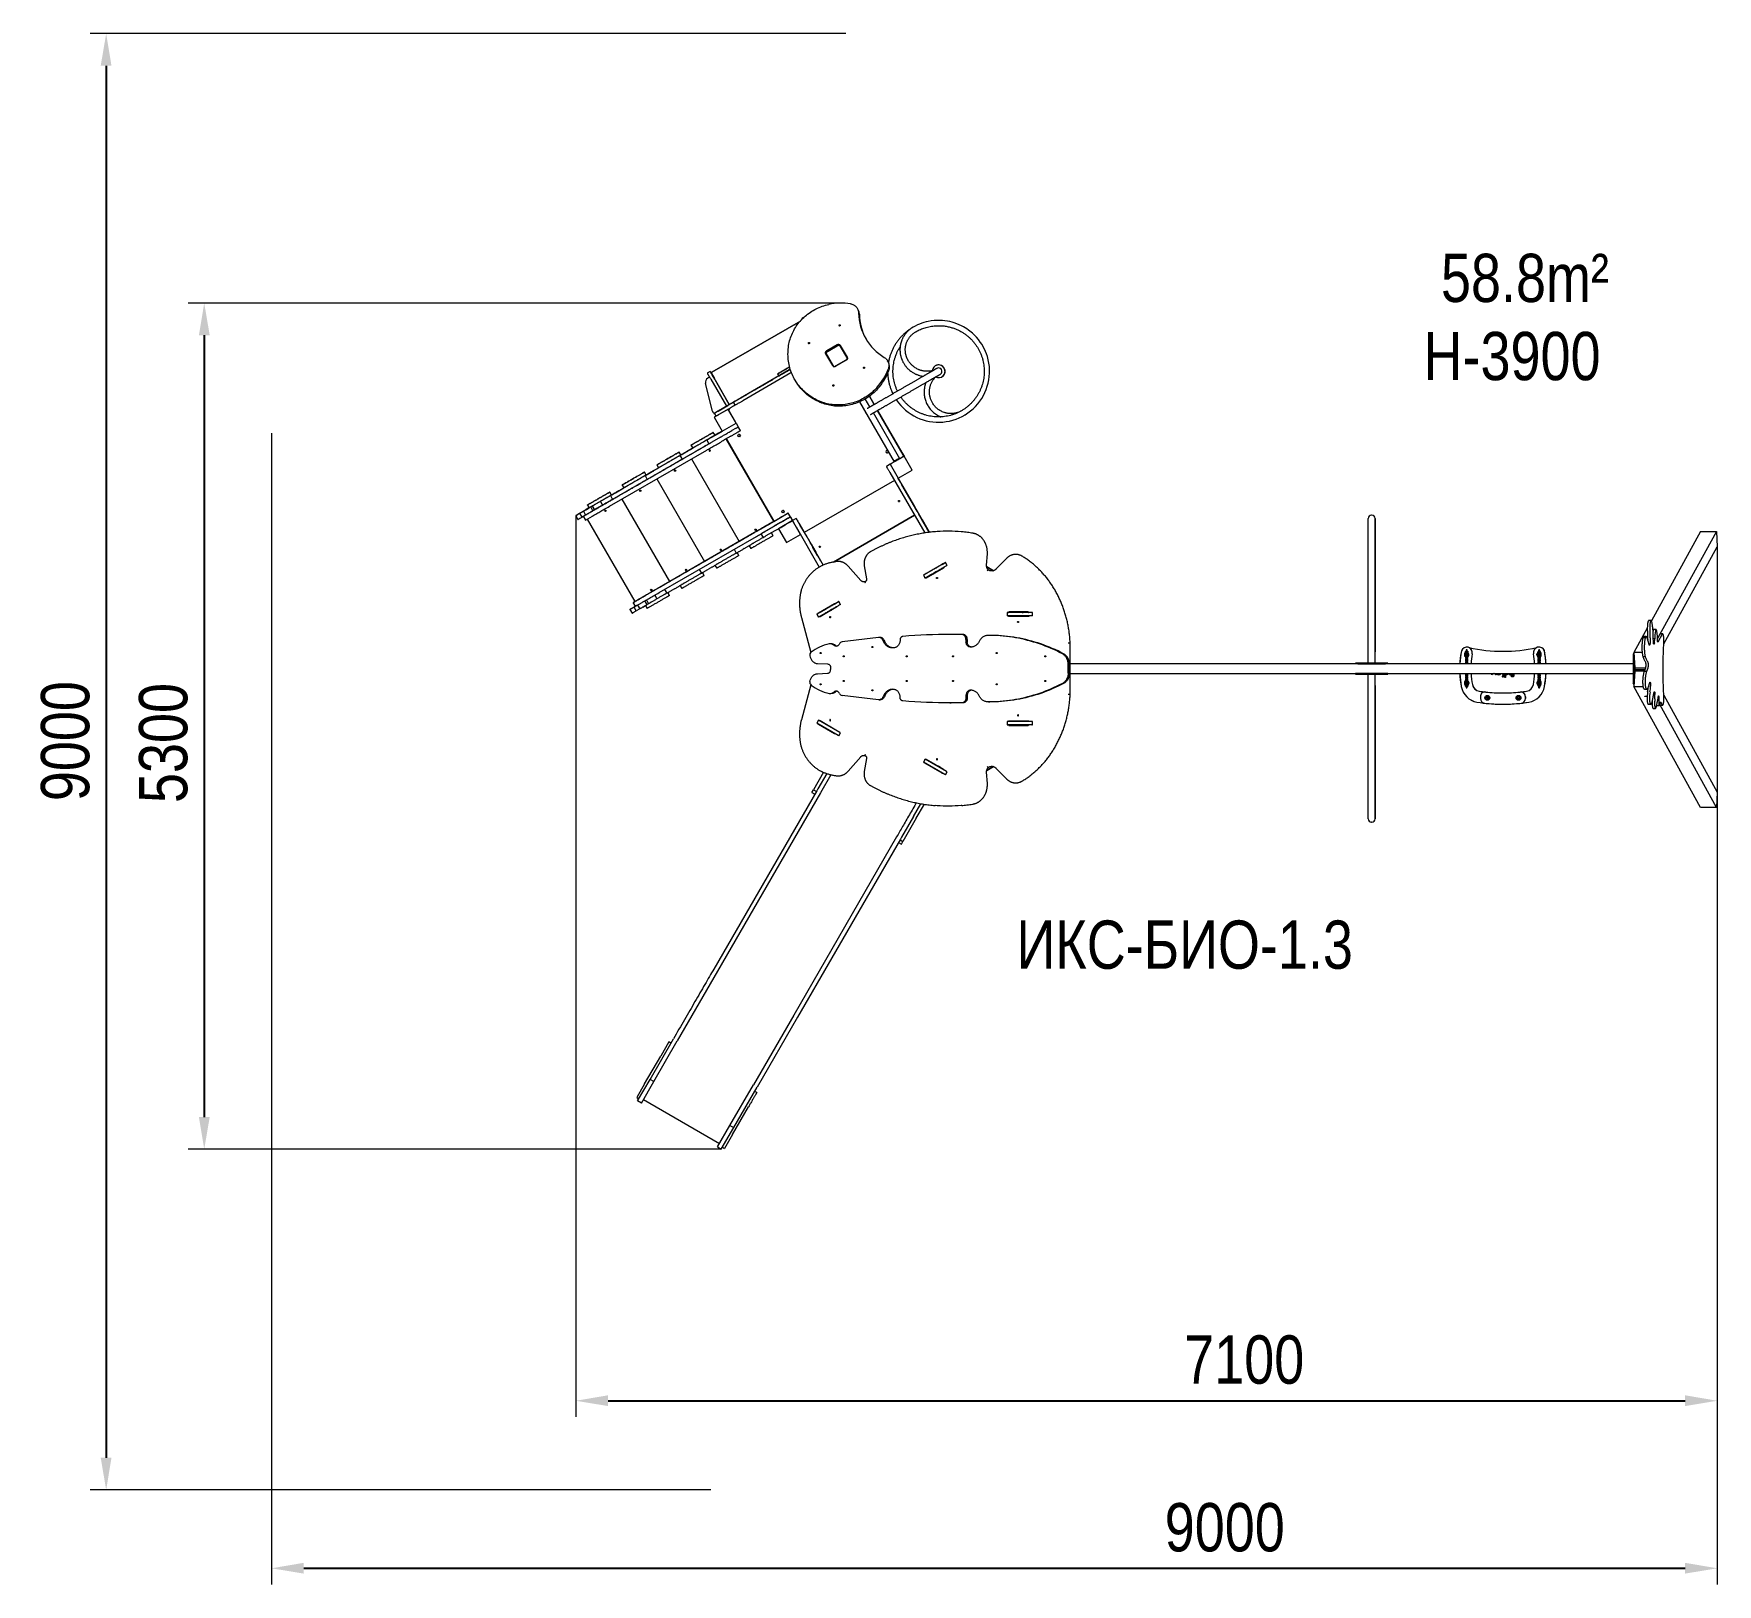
# Model space of a CAD drawing. Header units: millimetres. Extents: x -5636 to 4820, y -5607 to 4029.
import ezdxf

# ---------------------------------------------------------------- set-up
doc = ezdxf.new("R2010")
doc.units = ezdxf.units.MM
for name, color, linetype in [('DIKOM_АРТИКУЛ', 7, 'Continuous'), ('DIKOM_ОБЪЕКТ', 7, 'Continuous'), ('DIKOM_РАЗМЕР_ЗОНА', 7, 'Continuous'), ('DIKOM_РАЗМЕР_ОБЪЕКТА', 7, 'Continuous')]:
    doc.layers.add(name, color=color, linetype=linetype)
doc.styles.add('style1', font='arial.ttf', dxfattribs={"width": 0.8})
doc.dimstyles.new('1-50', dxfattribs={"dimtxt": 300, "dimasz": 200, "dimexe": 100, "dimexo": 0, "dimgap": 100, "dimtad": 1, "dimdec": 0, "dimtxsty": 'style1', "dimcen": 0, "dimclrd": 7, "dimclre": 7, "dimadec": 1, "dimazin": 2, "dimtfac": 1, "dimtdec": 0, "dimtmove": 1, "dimatfit": 3, "dimfxl": 0, "dimlwd": 25, "dimlwe": 18, "dimarcsym": 0})

msp = doc.modelspace()

# ---------------------------------------------------------------- texts
at = {"layer": 'DIKOM_АРТИКУЛ', "color": 7, "linetype": 'Continuous', "lineweight": 15, "insert": (467.8, -1481.7), "char_height": 300, "width": 1667.537, "attachment_point": 1, "style": 'style1'}
msp.add_mtext('ИКС-БИО-1.3', dxfattribs=at)
at = {"layer": 'DIKOM_РАЗМЕР_ОБЪЕКТА', "char_height": 300, "width": 5885.531, "attachment_point": 1, "style": 'style1'}
for s, insert in [('58.8m²', (3103.8, 2661.2)), ('H-3900', (2995.6, 2175.7))]:
    msp.add_mtext(s, dxfattribs=dict(at, insert=insert))

# ---------------------------------------------------------------- blocks, each defined once
blk = doc.blocks.new('*D16')
at = {"layer": 'Defpoints', "color": 0, "transparency": 16777216}
for p in [(-627, 2355), (-4577, -2903), (-1366, -2903)]:
    blk.add_point(p, dxfattribs=at)
at = {"layer": 'DIKOM_РАЗМЕР_ОБЪЕКТА', "color": 7, "lineweight": 18, "transparency": 16777216}
for p, q in [((-627, 2355), (-4677, 2355)), ((-1366, -2903), (-4677, -2903))]:
    blk.add_line(p, q, dxfattribs=at)
at = {"layer": 'DIKOM_РАЗМЕР_ОБЪЕКТА', "color": 7, "lineweight": 25, "transparency": 16777216}
blk.add_line((-4577, 2155), (-4577, -2703), dxfattribs=at)
at = {"layer": 'DIKOM_РАЗМЕР_ОБЪЕКТА', "color": 7, "transparency": 16777216}
for points in [[(-4610, 2155), (-4543, 2155), (-4577, 2355)], [(-4610, -2703), (-4543, -2703), (-4577, -2903)]]:
    blk.add_solid(points, dxfattribs=at)
at = {"layer": 'DIKOM_РАЗМЕР_ОБЪЕКТА', "color": 0, "transparency": 16777216, "insert": (-4830, -379), "char_height": 300, "attachment_point": 5, "rotation": 90, "style": 'style1'}
blk.add_mtext('5300', dxfattribs=at)
blk = doc.blocks.new('*D15')
at = {"layer": 'Defpoints', "color": 0, "transparency": 16777216}
for p in [(-2269, 1034), (4820, 840), (4820, -4466)]:
    blk.add_point(p, dxfattribs=at)
at = {"layer": 'DIKOM_РАЗМЕР_ОБЪЕКТА', "color": 7, "lineweight": 18, "transparency": 16777216}
for p, q in [((-2269, 1034), (-2269, -4566)), ((4820, 840), (4820, -4566))]:
    blk.add_line(p, q, dxfattribs=at)
at = {"layer": 'DIKOM_РАЗМЕР_ОБЪЕКТА', "color": 7, "lineweight": 25, "transparency": 16777216}
blk.add_line((-2069, -4466), (4620, -4466), dxfattribs=at)
at = {"layer": 'DIKOM_РАЗМЕР_ОБЪЕКТА', "color": 7, "transparency": 16777216}
for points in [[(-2069, -4432), (-2069, -4499), (-2269, -4466)], [(4620, -4432), (4620, -4499), (4820, -4466)]]:
    blk.add_solid(points, dxfattribs=at)
at = {"layer": 'DIKOM_РАЗМЕР_ОБЪЕКТА', "color": 0, "transparency": 16777216, "insert": (1882, -4212), "char_height": 300, "attachment_point": 5, "style": 'style1'}
blk.add_mtext('7100', dxfattribs=at)
blk = doc.blocks.new('*D14')
at = {"layer": 'Defpoints', "color": 0, "transparency": 16777216}
for p in [(-592, 4029), (-5186, -5020), (-1431, -5020)]:
    blk.add_point(p, dxfattribs=at)
at = {"layer": 'DIKOM_РАЗМЕР_ЗОНА', "color": 7, "lineweight": 18, "transparency": 16777216}
for p, q in [((-592, 4029), (-5286, 4029)), ((-1431, -5020), (-5286, -5020))]:
    blk.add_line(p, q, dxfattribs=at)
at = {"layer": 'DIKOM_РАЗМЕР_ЗОНА', "color": 7, "lineweight": 25, "transparency": 16777216}
blk.add_line((-5186, 3829), (-5186, -4820), dxfattribs=at)
at = {"layer": 'DIKOM_РАЗМЕР_ЗОНА', "color": 7, "transparency": 16777216}
for points in [[(-5220, 3829), (-5153, 3829), (-5186, 4029)], [(-5220, -4820), (-5153, -4820), (-5186, -5020)]]:
    blk.add_solid(points, dxfattribs=at)
at = {"layer": 'DIKOM_РАЗМЕР_ЗОНА', "color": 0, "transparency": 16777216, "insert": (-5439, -367), "char_height": 300, "attachment_point": 5, "rotation": 90, "style": 'style1'}
blk.add_mtext('9000', dxfattribs=at)
blk = doc.blocks.new('*D13')
at = {"layer": 'Defpoints', "color": 0, "transparency": 16777216}
for p in [(-4159, 1547), (4820, -1863), (4820, -5507)]:
    blk.add_point(p, dxfattribs=at)
at = {"layer": 'DIKOM_РАЗМЕР_ЗОНА', "color": 7, "lineweight": 18, "transparency": 16777216}
for p, q in [((-4159, 1547), (-4159, -5607)), ((4820, -1863), (4820, -5607))]:
    blk.add_line(p, q, dxfattribs=at)
at = {"layer": 'DIKOM_РАЗМЕР_ЗОНА', "color": 7, "lineweight": 25, "transparency": 16777216}
blk.add_line((-3959, -5507), (4620, -5507), dxfattribs=at)
at = {"layer": 'DIKOM_РАЗМЕР_ЗОНА', "color": 7, "transparency": 16777216}
for points in [[(-3959, -5473), (-3959, -5540), (-4159, -5507)], [(4620, -5473), (4620, -5540), (4820, -5507)]]:
    blk.add_solid(points, dxfattribs=at)
at = {"layer": 'DIKOM_РАЗМЕР_ЗОНА', "color": 0, "transparency": 16777216, "insert": (1761, -5254), "char_height": 300, "attachment_point": 5, "style": 'style1'}
blk.add_mtext('9000', dxfattribs=at)

# ---------------------------------------------------------------- dimensions: what is measured, and where the dimension line sits
at = {"layer": 'DIKOM_РАЗМЕР_ЗОНА'}
dim = msp.add_linear_dim(base=(-5186.3, -5019.6), p1=(-592.1, 4028.8), p2=(-1431.1, -5019.6), angle=90, text='9000', dimstyle='1-50', override={"dimscale": 1, "dimtix": 0, "dimtofl": 1, "dimtmove": 1, "dimatfit": 3}, dxfattribs=at)
dim.commit()
dim.dimension.update_dxf_attribs({"geometry": '*D14', "text_midpoint": (-5186.3, -366.9), "dimtype": 160})
dim = msp.add_linear_dim(base=(4820.3, -5506.7), p1=(-4159.3, 1546.6), p2=(4820.3, -1862.8), text='9000', dimstyle='1-50', dxfattribs=at)
dim.commit()
dim.dimension.update_dxf_attribs({"geometry": '*D13', "text_midpoint": (1761.1, -5506.7), "dimtype": 160})
at = {"layer": 'DIKOM_РАЗМЕР_ОБЪЕКТА'}
dim = msp.add_linear_dim(base=(-4576.7, -2902.6), p1=(-626.6, 2354.9), p2=(-1365.9, -2902.6), angle=90, text='5300', dimstyle='1-50', dxfattribs=at)
dim.commit()
dim.dimension.update_dxf_attribs({"geometry": '*D16', "text_midpoint": (-4576.7, -378.7), "dimtype": 160})
dim = msp.add_linear_dim(base=(4820.3, -4465.6), p1=(-2269.3, 1034), p2=(4820.3, 840), text='7100', dimstyle='1-50', override={"dimscale": 1, "dimtix": 0, "dimtofl": 1, "dimtmove": 1, "dimatfit": 3}, dxfattribs=at)
dim.commit()
dim.dimension.update_dxf_attribs({"geometry": '*D15', "text_midpoint": (1882.3, -4465.6), "dimtype": 160})

# ---------------------------------------------------------------- linework, layer by layer
at = {"layer": 'DIKOM_ОБЪЕКТ', "color": 7, "linetype": 'Continuous', "lineweight": 15}
for p, q in [((-515.8, 2313.3), (-520.3, 2321)), ((-1424.2, 1926.1), (-874.8, 2243.3)), ((-874.8, 2243.3), (-1424.2, 1926.1)), ((-854.6, 2264.2), (-864.4, 2258.5)), ((-630.8, 2095.5), (-717.4, 2045.5)), ((-710.4, 2059.3), (-646.3, 2096.3)), ((-580.8, 2008.9), (-630.8, 2095.5)), ((-630.8, 2095.5), (-630.8, 2095.5)), ((-626.5, 2092.1), (-583.9, 2018.3)), ((-159.5, 2175.3), (-148.9, 2181.1)), ((-717.4, 2045.5), (-667.4, 1958.9)), ((-674, 1966.3), (-716.6, 2040.1)), ((-673.9, 1966.2), (-712.1, 2032.4)), ((-667.4, 1958.9), (-580.8, 2008.9)), ((-590.1, 1999.1), (-654.2, 1962.1)), ((-582.3, 2011.5), (-627.2, 2089.2)), ((-604.8, 1990.6), (-606.7, 1993.9)), ((-580.8, 2008.9), (-580.8, 2008.9)), ((-328.2, 1988.2), (-332.6, 1995.9)), ((-1434.3, 1929.5), (-1452.5, 1919)), ((-1449.6, 1888.3), (-1450.1, 1888)), ((-1450.1, 1888), (-1450.1, 1888)), ((-1443.7, 1891.7), (-1449.6, 1888.3)), ((-1443.7, 1891.7), (-1449.6, 1888.3)), ((-1426.4, 1917.9), (-1407.4, 1885)), ((-1424.2, 1926.1), (-1424.3, 1926)), ((-1424.3, 1926), (-1424.3, 1926)), ((-1406.6, 1881.6), (-1422.4, 1908.8)), ((-1315.8, 1724.2), (-1413, 1892.5)), ((-1008.6, 1901.6), (-1247.4, 1763.7)), ((-1016.1, 1914.6), (-1008.6, 1901.6)), ((-968.9, 1924.5), (-968.9, 1924.5)), ((-942.9, 1939.5), (-942.9, 1939.5)), ((-940, 1941.2), (-937.3, 1942.8)), ((-639.5, 1970.6), (-641.4, 1973.9)), ((-36.6, 1965.1), (-36.6, 1965.1)), ((-5.2, 1912.8), (-5, 1912.9)), ((4.8, 1896.7), (4.8, 1896.7)), ((-1419.9, 1683.9), (-1463.7, 1854.9)), ((-1431.1, 1882), (-1334, 1713.7)), ((-1402.3, 1874.1), (-1315.8, 1724.2)), ((-1221.4, 1778.7), (-1221.3, 1778.8)), ((-1221, 1779), (-1221, 1779)), ((-1217.1, 1781.2), (-1212.2, 1784)), ((-1204.5, 1788.5), (-1202.3, 1789.8)), ((-1154.7, 1817.3), (-1154.7, 1817.3)), ((-1115.1, 1840.1), (-1115.3, 1840)), ((-1115.1, 1840.1), (-1114.7, 1840.3)), ((-1089.1, 1855.1), (-1089.3, 1855)), ((-1089.1, 1855.1), (-1088.7, 1855.3)), ((-909.6, 1879.4), (-905.2, 1871.7)), ((-1323.6, 1695.5), (-1410.2, 1645.5)), ((-1325.4, 1718.7), (-1386, 1683.7)), ((-1386, 1683.7), (-1325.4, 1718.7)), ((-1325.4, 1718.7), (-1386, 1683.7)), ((-1386, 1683.7), (-1325.4, 1718.7)), ((-1375.5, 1665.5), (-1314.9, 1700.5)), ((-1323.6, 1695.5), (-1323.6, 1695.5)), ((-1273.6, 1608.9), (-1323.6, 1695.5)), ((-1323.5, 1695.6), (-1319, 1687.7)), ((-1277.5, 1615.9), (-1318.5, 1686.9)), ((-1315, 1700.4), (-1315, 1700.4)), ((-1290.8, 1738.7), (-1290.8, 1738.7)), ((-1280.3, 1720.5), (-1290.8, 1738.7)), ((-1290.7, 1738.7), (-1290.7, 1738.7)), ((-1290.7, 1738.7), (-1290.7, 1738.7)), ((-1247.4, 1763.7), (-1247.2, 1763.8)), ((-1247, 1764), (-1247, 1764)), ((-1239.3, 1768.4), (-1234.4, 1771.3)), ((-1230.5, 1773.5), (-1228.2, 1774.8)), ((-1228.2, 1774.8), (-1228.2, 1774.8)), ((-506.8, 1740.9), (-291.4, 1367.7)), ((-442.2, 1709), (-471.2, 1759.1)), ((-416.2, 1724), (-446, 1775.6)), ((-446, 1775.6), (-416.2, 1724)), ((-416.2, 1724), (-446, 1775.6)), ((-235.7, 1411.4), (-395.2, 1687.6)), ((-395.2, 1687.6), (-244.2, 1426.1)), ((-230.7, 1402.7), (-395.2, 1687.6)), ((125.8, 1685.3), (122.9, 1683.8)), ((128, 1686.7), (125.8, 1685.3)), ((-1410.2, 1645.5), (-1410.1, 1645.6)), ((-1410.2, 1645.5), (-1360.2, 1558.9)), ((-1397.2, 1653), (-1410.1, 1645.6)), ((-1407.7, 1671.2), (-1407.7, 1671.2)), ((-1397.2, 1653), (-1407.7, 1671.2)), ((-1407.6, 1671.2), (-1407.6, 1671.2)), ((-1407.6, 1671.2), (-1407.6, 1671.2)), ((-1360.2, 1558.9), (-1273.6, 1608.9)), ((-1277.4, 1575.5), (-1300.9, 1561.9)), ((-1273.5, 1608.9), (-1273.6, 1608.9)), ((-1273.6, 1608.9), (-1273.5, 1608.9)), ((-1273.5, 1608.9), (-1273.4, 1609)), ((-1273.4, 1609), (-1273.5, 1608.9)), ((-1273.5, 1608.9), (-1260, 1585.5)), ((-1273.4, 1609), (-1273.4, 1609)), ((-1273.4, 1609), (-1259.9, 1585.6)), ((-1259.9, 1585.6), (-1260, 1585.5)), ((-1259.9, 1585.6), (-1259.9, 1585.6)), ((-1246.4, 1562.2), (-1259.9, 1585.6)), ((-1259.9, 1585.6), (-1259.9, 1585.6)), ((-256.7, 1387.7), (-421.2, 1672.6)), ((142.3, 1656.8), (147.2, 1659.8)), ((-1470, 1464.3), (-2074.4, 1115.3)), ((-1553.9, 1471.3), (-1543.4, 1453.1)), ((-1467.4, 1497), (-1470, 1495.5)), ((-1453.9, 1473.6), (-1456.5, 1472.1)), ((-1455.7, 1503.8), (-1442.2, 1480.4)), ((-1453.9, 1473.6), (-1448.7, 1476.6)), ((-1383.6, 1545.4), (-1438.2, 1513.9)), ((-1370.1, 1522), (-1424.7, 1490.5)), ((-1404.8, 1533.1), (-1415.3, 1551.3)), ((-1406.8, 1532), (-1406.8, 1532)), ((-1406.8, 1532), (-1406.8, 1532)), ((-1404.8, 1533.1), (-1385.9, 1544)), ((-1400.7, 1535.5), (-1404.8, 1533.1)), ((-1404.8, 1533.1), (-1402.4, 1534.5)), ((-1400.7, 1535.5), (-1402.4, 1534.5)), ((-1395.5, 1538.5), (-1395.5, 1538.5)), ((-1384.2, 1545), (-1360.2, 1558.9)), ((-1307, 1527.2), (-1346.9, 1504.2)), ((-1038.7, 998.6), (-1334.7, 1511.3)), ((-1038.7, 998.6), (-1334.7, 1511.3)), ((-1037.1, 999.5), (-1333.1, 1512.2)), ((-1251.1, 1524.3), (-1251.1, 1524.3)), ((-1246.4, 1562.2), (-1246.4, 1562.2)), ((-2060.9, 1092), (-1456.5, 1441)), ((-1683, 1372.5), (-1686.5, 1370.5)), ((-1616.3, 1411), (-1626.8, 1429.2)), ((-1622.4, 1407.5), (-1622.4, 1407.5)), ((-1622.4, 1407.5), (-1608.9, 1384.1)), ((-1616.3, 1411), (-1615.7, 1411.4)), ((-1616.3, 1411), (-1616.3, 1411)), ((-1616.3, 1411), (-1616.3, 1411)), ((-1611.1, 1414), (-1611.1, 1414)), ((-1573.9, 1435.5), (-1579.1, 1432.5)), ((-1560.4, 1412.1), (-1565.6, 1409.1)), ((-1551.2, 1386.3), (-1255.2, 873.6)), ((-1544.4, 1452.5), (-1544.4, 1452.5)), ((-1530.6, 1460.5), (-1530.6, 1460.5)), ((-1517.1, 1437.1), (-1517.1, 1437.1)), ((-1511, 1440.6), (-1511, 1440.6)), ((-1511, 1440.6), (-1511, 1440.6)), ((-230.8, 1402.7), (-317.4, 1352.7)), ((-291.4, 1367.7), (-310.4, 1356.7)), ((-293.4, 1371.2), (-293.4, 1371.2)), ((-293.4, 1371.2), (-291.4, 1367.7)), ((-258.7, 1391.2), (-258.7, 1391.2)), ((-258.7, 1391.2), (-258.7, 1391.2)), ((-258.7, 1391.2), (-256.7, 1387.7)), ((-239.4, 1397.7), (-256.7, 1387.7)), ((-256.7, 1387.7), (-256.7, 1387.7)), ((-244.2, 1426.1), (-244.2, 1426.1)), ((-244.2, 1426.1), (-244.2, 1426.1)), ((-230.7, 1402.7), (-244.2, 1426.1)), ((-244.2, 1426.1), (-244.2, 1426.1)), ((-244.2, 1426.1), (-230.7, 1402.7)), ((-244.2, 1426.1), (-244.2, 1426.1)), ((-241.5, 1421.4), (-230.7, 1402.7)), ((-230.7, 1402.7), (-239.3, 1397.7)), ((-239.2, 1397.8), (-239.2, 1397.8)), ((-230.8, 1402.7), (-230.6, 1402.8)), ((-180.8, 1316.1), (-230.8, 1402.7)), ((-230.6, 1402.8), (-230.7, 1402.7)), ((-230.7, 1402.7), (-230.7, 1402.7)), ((-230.7, 1402.7), (-230.7, 1402.7)), ((-180.6, 1316.1), (-230.6, 1402.8)), ((-1832.8, 1286), (-1843.3, 1304.2)), ((-1838.9, 1282.5), (-1838.9, 1282.5)), ((-1838.9, 1282.5), (-1825.4, 1259.1)), ((-1832.8, 1286), (-1832.2, 1286.4)), ((-1832.8, 1286), (-1832.8, 1286)), ((-1832.8, 1286), (-1832.8, 1286)), ((-1827.6, 1289), (-1827.6, 1289)), ((-1790.4, 1310.5), (-1795.6, 1307.5)), ((-1776.9, 1287.1), (-1782.1, 1284.1)), ((-1766.8, 1261.8), (-1470.8, 749.1)), ((-1765.4, 1349.2), (-1754.9, 1331)), ((-1760.1, 1328), (-1760.1, 1328)), ((-1747.1, 1335.5), (-1747.1, 1335.5)), ((-1733.6, 1312.1), (-1733.6, 1312.1)), ((-1726.7, 1316.1), (-1726.7, 1316.1)), ((-1726.7, 1316.1), (-1726.7, 1316.1)), ((-1669.5, 1349.1), (-1673, 1347.1)), ((-1669.5, 1349.1), (-1664.3, 1352.1)), ((-317.3, 1352.7), (-340.7, 1339.2)), ((-340.7, 1339.2), (-340.7, 1339.2)), ((-318.8, 1301.3), (-102.3, 926.1)), ((-317.4, 1352.7), (-267.4, 1266.1)), ((-317.4, 1352.7), (-317.3, 1352.7)), ((-317.3, 1352.7), (-317.3, 1352.7)), ((-267.4, 1266.1), (-180.8, 1316.1)), ((-267.4, 1266.1), (-73.4, 930.1)), ((-180.8, 1316.1), (-180.6, 1316.1)), ((-2048.4, 1161.5), (-2058.9, 1179.7)), ((-2054.5, 1158), (-2054.5, 1158)), ((-2054.5, 1158), (-2041, 1134.6)), ((-2048.4, 1161.5), (-2048.4, 1161.5)), ((-2048.4, 1161.5), (-2048.4, 1161.5)), ((-2043.2, 1164.5), (-2043.2, 1164.5)), ((-2006, 1186), (-2011.2, 1183)), ((-1992.5, 1162.6), (-1997.7, 1159.6)), ((-1981.9, 1224.2), (-1971.4, 1206)), ((-1976.5, 1203), (-1976.5, 1203)), ((-1962.7, 1211), (-1962.7, 1211)), ((-1949.2, 1187.6), (-1949.2, 1187.6)), ((-1943.1, 1191.1), (-1943.2, 1191.1)), ((-1943.1, 1191.2), (-1943.1, 1191.2)), ((-1899.5, 1247.5), (-1902.1, 1246)), ((-1886, 1224.2), (-1888.6, 1222.7)), ((-1886, 1224.1), (-1880.8, 1227.1)), ((-290.7, 1252.6), (-850.1, 929.6)), ((-290.7, 1252.6), (-850.1, 929.6)), ((-290.7, 1252.6), (-850.1, 929.6)), ((-247.8, 1232.3), (-247.8, 1232.3)), ((-164.8, 1088.6), (-244.8, 1227.1)), ((-165.8, 1090.3), (-244.8, 1227.1)), ((-165.8, 1090.3), (-243.8, 1225.4)), ((-243.8, 1225.4), (-165.8, 1090.3)), ((-229.3, 1200.3), (-229.3, 1200.3)), ((-225, 1192.7), (-196, 1142.5)), ((-184.7, 1123), (-213.7, 1173.2)), ((-2222.2, 1061.2), (-2244, 1048.6)), ((-2230.5, 1025.2), (-2244, 1048.6)), ((-2222.2, 1061.2), (-2208.7, 1037.8)), ((-2180.1, 1054.4), (-2214.5, 1034.5)), ((-2205.8, 1074.2), (-2188.5, 1084.1)), ((-2205.8, 1074.2), (-2188.5, 1084.1)), ((-2205.8, 1074.2), (-2205.8, 1074.2)), ((-2204.3, 1071.6), (-2205.8, 1074.2)), ((-2197.5, 1099.7), (-2187, 1081.5)), ((-2192.2, 1078.5), (-2192.2, 1078.5)), ((-2167, 1093.1), (-2176.4, 1087.7)), ((-2162.9, 1064.3), (-2176.4, 1087.7)), ((-2167, 1093.1), (-2153.5, 1069.7)), ((-2153.5, 1069.7), (-2162.9, 1064.3)), ((-2158.8, 1066.7), (-2158.8, 1066.7)), ((-2158.8, 1066.7), (-2158.8, 1066.7)), ((-2116, 1122.5), (-2102.5, 1099.1)), ((-2101.6, 1099.6), (-2096.4, 1102.6)), ((-1983.3, 1136.8), (-1687.3, 624.1)), ((-985.8, 1064.3), (-985.8, 1064.3)), ((-978.1, 1051.5), (-978.1, 1051.5)), ((-950.4, 1049.6), (-950.4, 1049.5)), ((-936.9, 1026.2), (-950.4, 1049.6)), ((-180.4, 1115.4), (-180.3, 1115.4)), ((-161.8, 1083.4), (-161.8, 1083.4)), ((-2269.3, 1034), (-2269.2, 1034.1)), ((-2269.3, 1034), (-2255.8, 1010.7)), ((-2208.7, 1037.8), (-2230.5, 1025.2)), ((-2222.8, 1029.7), (-2209.3, 1006.3)), ((-2208.7, 1006.7), (-2222.2, 1030)), ((-2208.7, 1006.7), (-2166.6, 1031)), ((-2199, 1012.3), (-1903, 499.6)), ((-1047.1, 962.6), (-1101.7, 931)), ((-1082, 973.6), (-1082, 973.6)), ((-1073, 978.8), (-1056.7, 988.2)), ((-1011, 1014.5), (-1050.9, 991.5)), ((-1039.8, 997.9), (-976.4, 1034.6)), ((-997.5, 991.2), (-1037.4, 968.2)), ((-923.6, 1002.7), (-1010.2, 952.7)), ((-1010.2, 952.7), (-1010.2, 952.7)), ((-1010.2, 952.7), (-960.2, 866.1)), ((-954.4, 1016.1), (-977.9, 1002.5)), ((-940.9, 992.7), (-964.4, 979.1)), ((-937, 1026.1), (-937.1, 1026.1)), ((-937, 1026.1), (-923.5, 1002.7)), ((-936.9, 1026.2), (-936.9, 1026.2)), ((-936.9, 1026.2), (-936.9, 1026.2)), ((-936.9, 1026.2), (-936.9, 1026.2)), ((-936.9, 1026.2), (-923.4, 1002.8)), ((-923.5, 1002.7), (-923.6, 1002.7)), ((-923.6, 1002.7), (-923.5, 1002.7)), ((-873.6, 916.1), (-923.6, 1002.7)), ((-923.5, 1002.7), (-923.6, 1002.7)), ((-923.5, 1002.7), (-923.4, 1002.8)), ((-900.1, 1016.2), (-923.4, 1002.8)), ((-923.4, 1002.8), (-923.4, 1002.8)), ((-901.7, 964.8), (-757.2, 714.5)), ((-900.1, 1016.2), (-900.2, 1016.2)), ((-878.3, 978.3), (-732.9, 726.4)), ((-856, 939.7), (-875.1, 972.9)), ((-668.8, 745.6), (-165.7, 1036.1)), ((-165.7, 1036.1), (-668.8, 745.6)), ((-165.7, 1036.1), (-668.8, 745.6)), ((-73.3, 930.1), (-132.5, 1032.7)), ((-122.8, 1015.8), (-122.8, 1015.8)), ((-73.3, 930.1), (-119.8, 1010.6)), ((-73.3, 930.1), (-119.8, 1010.6)), ((-73.3, 930.1), (-118.8, 1008.9)), ((-118.8, 1008.9), (-73.3, 930.1)), ((-104.3, 983.8), (-104.4, 983.8)), ((-100, 976.2), (-73.4, 930.1)), ((-73.3, 930.1), (-88.7, 956.7)), ((2652.5, 353), (2652.6, 1016.1)), ((2674.6, 1036.8), (2672.6, 1036.8)), ((2694.6, 1016.1), (2694.5, 353)), ((2694.5, 676.2), (2694.6, 1014)), ((2694.6, 1016.1), (2694.6, 1014)), ((-1160.5, 928.3), (-1764.9, 579.3)), ((-1751.4, 555.9), (-1147, 904.9)), ((-1297.7, 849.1), (-1297.7, 849.1)), ((-1250.9, 876.1), (-1248.3, 877.6)), ((-1201.5, 904.6), (-1201.5, 904.6)), ((-1201.5, 904.6), (-1201.5, 904.6)), ((-1193.4, 846.9), (-1182.9, 828.7)), ((-1180.6, 854.3), (-1180.6, 854.3)), ((-1144.4, 937.6), (-1139.2, 940.6)), ((-1117.4, 890.8), (-1120, 889.3)), ((-1119.2, 920.9), (-1105.7, 897.6)), ((-1033.6, 939.2), (-1088.2, 907.6)), ((-1044.3, 908.7), (-1054.8, 926.9)), ((-960.2, 866.1), (-873.6, 916.1)), ((-873.6, 916.1), (-873.6, 916.1)), ((-850.1, 929.6), (-856, 939.7)), ((-850.1, 929.6), (-834.1, 901.9)), ((-850.1, 929.6), (-850.1, 929.6)), ((-826.6, 888.9), (-748.6, 753.8)), ((-812.2, 863.8), (-812.2, 863.8)), ((-807.8, 856.2), (-778.8, 806)), ((-767.5, 786.5), (-796.5, 836.7)), ((4716.6, 935.4), (4410.7, 380.3)), ((4815.1, 935.4), (4448.9, 270.9)), ((4488.1, 237), (4820.3, 840)), ((4716.6, 935.4), (4815.1, 935.4)), ((4815.1, 935.4), (4820.3, 840)), ((-1467.4, 751.1), (-1463.9, 753.1)), ((-1417.2, 780.1), (-1417.2, 780.1)), ((-1417.2, 780.1), (-1417.2, 780.1)), ((-1360, 813.1), (-1354.8, 816.1)), ((-1333, 766.3), (-1336.5, 764.3)), ((-1285.9, 824.7), (-1272.4, 801.3)), ((-1255.8, 786.6), (-1266.3, 804.8)), ((-1223.9, 829.3), (-1229.1, 826.3)), ((-763.2, 778.9), (-763.2, 778.9)), ((-741.1, 740.8), (-732.9, 726.5)), ((-645.9, 748.7), (-646.4, 748.7)), ((-102, 670.8), (5.2, 733.3)), ((10.3, 733.5), (3.9, 729.9)), ((6.2, 731.2), (22, 740.3)), ((10.2, 733.5), (9.2, 733)), ((36.9, 724.6), (26.4, 742.8)), ((282, 726.4), (286.6, 796.2)), ((405.5, 767.9), (340.1, 701.4)), ((-1683, 626.6), (-1680.4, 628.1)), ((-1633.6, 655.1), (-1633.7, 655.1)), ((-1633.6, 655.1), (-1633.6, 655.1)), ((-1576.5, 688.1), (-1571.3, 691.1)), ((-1549.5, 641.3), (-1552.1, 639.8)), ((-1514.1, 724.1), (-1514.1, 724.1)), ((-1502.4, 699.7), (-1488.9, 676.3)), ((-1472.3, 661.6), (-1482.8, 679.8)), ((-1440.4, 704.3), (-1445.6, 701.3)), ((-1404.9, 724.8), (-1394.4, 706.6)), ((-1397.1, 729.3), (-1397.1, 729.3)), ((-499.2, 630.8), (-578.5, 720.5)), ((-477.6, 721.4), (-463.7, 641.9)), ((-110.3, 664), (-99.8, 645.8)), ((-106.7, 666), (-104.1, 667.5)), ((-102.5, 649.7), (-104.1, 653.2)), ((13.7, 707.8), (-93.5, 645.3)), ((-1.3, 699.2), (-17.3, 689.9)), ((0.5, 700.2), (-1, 702.8)), ((325.1, 691.7), (282.6, 716.3)), ((282.6, 716.2), (325.1, 691.7)), ((293.9, 696.2), (292.9, 696.5)), ((310.2, 700.3), (310.2, 700.4)), ((2694.5, 118.1), (2694.5, 676.2)), ((2694.5, 351.1), (2694.5, 675.7)), ((-1849.3, 530.6), (-1849.3, 530.6)), ((-1849.3, 530.6), (-1849.3, 530.6)), ((-1792.1, 563.6), (-1786.9, 566.6)), ((-1779.5, 539.7), (-1766, 516.3)), ((-1729.8, 599.6), (-1729.8, 599.6)), ((-1718, 575.2), (-1704.5, 551.8)), ((-1687.9, 537.1), (-1698.4, 555.3)), ((-1656, 579.8), (-1661.2, 576.8)), ((-1621.4, 599.8), (-1610.9, 581.6)), ((-1612.7, 604.8), (-1612.7, 604.8)), ((-1932.8, 451.2), (-1932.7, 451.2)), ((-1932.8, 451.2), (-1919.3, 427.8)), ((-1913.3, 493.6), (-1899.8, 470.3)), ((-1870.6, 518.3), (-1912.7, 494)), ((-1899.2, 470.6), (-1912.7, 494)), ((-1891.5, 475), (-1907.5, 465.8)), ((-1894, 442.4), (-1907.5, 465.8)), ((-1899.2, 470.6), (-1857.1, 494.9)), ((-1872.2, 455), (-1894, 442.4)), ((-1885.7, 478.4), (-1872.2, 455)), ((-1852.8, 462.8), (-1854.3, 465.4)), ((-1835.5, 472.7), (-1852.8, 462.8)), ((-1826.4, 481.4), (-1839.9, 504.8)), ((-1837, 475.3), (-1826.5, 457.1)), ((-1830.5, 510.2), (-1817, 486.8)), ((-1817, 486.8), (-1826.4, 481.4)), ((-773.3, 420.9), (-762.8, 402.7)), ((-769.7, 423), (-766.2, 425)), ((-761.2, 430.8), (-662, 488.1)), ((-653.6, 462.5), (-752.4, 405.4)), ((-710.2, 433), (-710, 432.6)), ((-662.6, 457.3), (-663.9, 459.8)), ((-656.7, 488.2), (-658.8, 487)), ((-656.3, 488.4), (-641, 497.3)), ((-626.1, 481.6), (-636.6, 499.8)), ((410.3, 433), (410.3, 412)), ((414.4, 433), (417.4, 433)), ((540.9, 435.3), (421.1, 435.3)), ((545.6, 433), (542.2, 433)), ((568.1, 412), (568.1, 433)), ((-868.4, 400.9), (-810.1, 183.3)), ((540.9, 407.3), (421.6, 407.3)), ((503.8, 409), (521.4, 409)), ((524, 409), (524, 412)), ((540.9, 407.3), (540.9, 407.3)), ((4385.3, 334.2), (4302.4, 183.7)), ((4408.8, 381.5), (4394, 381.5)), ((4421.6, 317.3), (4421.3, 315.5)), ((4440, 326), (4425.2, 326)), ((-684.9, 237.1), (-692.7, 237.1)), ((-388.5, 276.3), (-615.6, 250.2)), ((-378.1, 276.5), (-385.8, 276.5)), ((60.8, 295.6), (53, 295.6)), ((301.9, 289.8), (294.1, 289.8)), ((801, 83.3), (801, 244.2)), ((3280.4, 212.7), (3280.4, 212.7)), ((3730.4, 212.7), (3730.4, 212.7)), ((4372.6, 274.4), (4357.8, 274.4)), ((4378.9, 282.1), (4364.2, 282.1)), ((4396.7, 232.4), (4385, 275.1)), ((4431.5, 268), (4422.7, 268)), ((4463.7, 297.5), (4449, 270.3)), ((4478.4, 297.5), (4451.6, 247.9)), ((4480.8, 299.6), (4466.1, 299.6)), ((-815, 162.4), (-812.9, 154.7)), ((-768.1, 114.8), (-705.2, 112.1)), ((788.3, 54.7), (788.3, 111.5)), ((796, 54.7), (796, 111.5)), ((4298.4, 113.1), (801, 113.1)), ((2573.5, 113.1), (2573.5, 118.1)), ((2758.5, 118.1), (2588.5, 118.1)), ((2588.5, 113.1), (2758.5, 113.1)), ((2652.5, 118.1), (2652.5, 186.9)), ((2694.5, 118.1), (2694.5, 186.9)), ((2773.5, 113.1), (2773.5, 118.1)), ((2773.5, 118.1), (2773.5, 118.1)), ((3249.9, 176), (3250.1, 164.1)), ((3255.5, 153.2), (3255.5, 148.9)), ((3255.5, 138.8), (3255.5, 134.5)), ((3255.5, 124.5), (3255.5, 120.2)), ((3256.1, 164.9), (3255.9, 176.1)), ((3258.7, 173.3), (3258.7, 173.3)), ((3258.7, 173.3), (3259.5, 172.9)), ((3259.5, 149.4), (3259.5, 153.2)), ((3259.5, 135.1), (3259.5, 138.8)), ((3259.5, 120.7), (3259.5, 124.5)), ((3261.5, 166), (3261.5, 161.7)), ((3261.5, 151.6), (3261.5, 147.3)), ((3261.5, 137.3), (3261.5, 132.9)), ((3261.5, 122.9), (3261.5, 118.6)), ((3265.5, 161.7), (3265.5, 166)), ((3265.5, 157.2), (3265.5, 157.7)), ((3265.5, 150.5), (3265.5, 153.2)), ((3265.5, 147.3), (3265.5, 151.6)), ((3265.5, 136.1), (3265.5, 138.8)), ((3265.5, 132.9), (3265.5, 137.3)), ((3265.5, 121.7), (3265.5, 124.5)), ((3265.5, 118.6), (3265.5, 122.9)), ((3267.5, 153.2), (3267.5, 153.3)), ((3267.5, 153.2), (3267.5, 149.4)), ((3267.5, 138.8), (3267.5, 138.9)), ((3267.5, 138.8), (3267.5, 135.1)), ((3267.5, 124.5), (3267.5, 120.7)), ((3267.5, 124.5), (3267.5, 124.5)), ((3268.4, 190.8), (3268.4, 190.8)), ((3271, 175.8), (3269, 172.5)), ((3269, 172.5), (3269, 167.6)), ((3271, 170.9), (3269, 167.6)), ((3269, 167.6), (3270.1, 165.9)), ((3269.9, 176), (3270, 174.2)), ((3270.1, 167.6), (3270.1, 164.9)), ((3271, 170.9), (3271, 175.8)), ((3275, 175.8), (3271, 175.8)), ((3275.1, 170.9), (3271, 170.9)), ((3271.5, 148.9), (3271.5, 153.2)), ((3271.5, 134.5), (3271.5, 138.8)), ((3271.5, 120.2), (3271.5, 124.5)), ((3273.4, 180.2), (3273.5, 182.1)), ((3275.1, 170.9), (3275, 175.8)), ((3277, 172.5), (3275, 175.8)), ((3277.1, 167.6), (3275.1, 170.9)), ((3276, 174.2), (3275.9, 176.1)), ((3276.1, 164.2), (3276.1, 167.7)), ((3276.1, 166), (3277.1, 167.6)), ((3277.1, 167.6), (3277, 172.5)), ((3297.8, 175.1), (3297.8, 175.1)), ((3700, 167.9), (3700.1, 173.1)), ((3702, 171.2), (3700, 167.9)), ((3700, 167.9), (3701, 166.3)), ((3702.1, 176.3), (3700.1, 173.1)), ((3701, 168), (3701, 164.3)), ((3701.1, 176.8), (3701.1, 174.8)), ((3702, 171.2), (3702.1, 176.3)), ((3706, 171.2), (3702, 171.2)), ((3706.1, 176.3), (3702.1, 176.3)), ((3705.5, 153), (3705.5, 148.7)), ((3705.5, 138.6), (3705.5, 134.3)), ((3705.5, 124.3), (3705.5, 120)), ((3706, 171.2), (3706.1, 176.3)), ((3708, 167.9), (3706, 171.2)), ((3708.1, 173.1), (3706.1, 176.3)), ((3707, 164.9), (3707, 167.9)), ((3707, 166.2), (3708, 167.9)), ((3707.1, 174.7), (3707.1, 176.7)), ((3708.1, 173.1), (3708, 167.9)), ((3708.7, 173.3), (3708.7, 173.3)), ((3708.7, 173.3), (3709.5, 172.9)), ((3709.5, 149.2), (3709.5, 153)), ((3709.5, 134.9), (3709.5, 138.6)), ((3709.5, 120.5), (3709.5, 124.3)), ((3711.5, 165.8), (3711.5, 161.5)), ((3711.5, 151.4), (3711.5, 147.1)), ((3711.5, 137.1), (3711.5, 132.7)), ((3711.5, 122.7), (3711.5, 118.4)), ((3715.5, 161.5), (3715.5, 165.8)), ((3715.5, 157), (3715.5, 157.6)), ((3715.5, 150.3), (3715.5, 153)), ((3715.5, 147.1), (3715.5, 151.4)), ((3715.5, 135.9), (3715.5, 138.6)), ((3715.5, 132.7), (3715.5, 137.1)), ((3715.5, 121.5), (3715.5, 124.3)), ((3715.5, 118.4), (3715.5, 122.7)), ((3717.5, 153), (3717.5, 149.2)), ((3717.5, 138.6), (3717.5, 134.9)), ((3717.5, 124.3), (3717.5, 120.5)), ((3718.4, 190.8), (3718.4, 190.8)), ((3721.1, 176.7), (3721, 164.9)), ((3721.5, 148.7), (3721.5, 153)), ((3721.5, 134.3), (3721.5, 138.6)), ((3721.5, 120), (3721.5, 124.3)), ((3723.5, 181.6), (3723.5, 182.1)), ((3727, 164.2), (3727.1, 176.7)), ((3746.5, 193.7), (3746.5, 193.7)), ((3748.5, 182.5), (3748.5, 182.2)), ((3748.5, 182.5), (3748.5, 182.2)), ((4302.6, 180.7), (4298.4, 173.1)), ((4298.4, 173.1), (4298.4, -6.9)), ((4298.4, 173.1), (4302.4, 173.1)), ((4353.3, 183.7), (4302.4, 183.7)), ((4302.4, 183.7), (4307.6, 88.3)), ((4302.9, 174.2), (4302.4, 173.1)), ((4302.4, 173.1), (4302.4, -6.9)), ((4372.4, 157.3), (4357.7, 157.3)), ((-815, 3.8), (-812.9, 11.5)), ((-768.1, 51.5), (-705.2, 54.1)), ((-686.9, 89.1), (-686.9, 77.1)), ((801, -78.1), (801, 82.9)), ((801, 53.1), (2573.5, 53.1)), ((801, 53.1), (4298.4, 53.1)), ((2573.5, 48.1), (2573.5, 53.1)), ((2573.5, 48.1), (2573.5, 48.1)), ((2758.5, 53.1), (2588.5, 53.1)), ((2758.5, 48.1), (2588.5, 48.1)), ((2588.5, 48.1), (2652.5, 48.1)), ((2652.5, -20.7), (2652.5, 48.1)), ((2674.5, 48.1), (2672.5, 48.1)), ((2694.5, 48.1), (2758.5, 48.1)), ((2694.5, 48.1), (2694.5, 48.1)), ((2694.5, -510.1), (2694.5, 48.1)), ((2694.5, -20.7), (2694.5, 48.1)), ((2773.5, 48.1), (2773.5, 53.1)), ((2773.5, 53.1), (2773.5, 53.1)), ((2773.5, 53.1), (4298.4, 53.1)), ((2773.5, 48.1), (2773.5, 48.1)), ((3255.5, 44.2), (3255.5, 39.9)), ((3255.5, 29.8), (3255.5, 25.5)), ((3255.5, 15.5), (3255.5, 11.2)), ((3259.5, 39.9), (3259.5, 43.6)), ((3259.5, 25.5), (3259.5, 29.3)), ((3259.5, 11.2), (3259.5, 14.9)), ((3261.5, 45.8), (3261.5, 41.5)), ((3261.5, 31.4), (3261.5, 27.1)), ((3261.5, 17), (3261.5, 12.7)), ((3261.5, 2.7), (3261.5, -1.6)), ((3265.5, 41.5), (3265.5, 45.8)), ((3265.5, 39.9), (3265.5, 42.6)), ((3265.5, 27.1), (3265.5, 31.4)), ((3265.5, 25.5), (3265.5, 28.2)), ((3265.5, 12.7), (3265.5, 17)), ((3265.5, 11.2), (3265.5, 13.9)), ((3265.5, 6.5), (3265.5, 7.1)), ((3265.5, -1.6), (3265.5, 2.7)), ((3267.5, 43.6), (3267.5, 39.9)), ((3267.5, 29.3), (3267.5, 25.5)), ((3267.5, 14.9), (3267.5, 11.2)), ((3271.5, 39.9), (3271.5, 44.2)), ((3271.5, 25.5), (3271.5, 29.8)), ((3271.5, 11.2), (3271.5, 15.5)), ((3419, 45.9), (3419, 53.1)), ((3431.5, 53.1), (3420.6, 45.1)), ((3445, 44.9), (3434.7, 53.1)), ((3445, 44.9), (3445.4, 44.7)), ((3446.6, 53.1), (3446.6, 45.7)), ((3486.2, 34.8), (3490.8, 40)), ((3487.1, 31.4), (3486.4, 32.1)), ((3486.4, 32.1), (3487.1, 31.4)), ((3491.2, 43.3), (3486.5, 53.1)), ((3487.1, 31.4), (3487.6, 31.1)), ((3499.1, 42.2), (3489.9, 31.6)), ((3492, 53.1), (3494.7, 47.4)), ((3496.8, 47.1), (3499.1, 49.7)), ((3500.4, 30.6), (3500.4, 41.7)), ((3500.4, 41.7), (3500.4, 30.6)), ((3503.3, 28.6), (3502.4, 28.6)), ((3505.3, 53.1), (3505.3, 30.6)), ((3508.4, 48.9), (3508.4, 53.1)), ((3512.1, 45), (3511.2, 45)), ((3519.5, 53.1), (3515.2, 46.6)), ((3528.5, 46.7), (3528.5, 53.1)), ((3528.5, 53.1), (3528.5, 46.7)), ((3531.4, 44.8), (3530.4, 44.8)), ((3533.4, 53.1), (3533.4, 46.7)), ((3541.6, 33.2), (3538.6, 53.1)), ((3543.5, 53.1), (3545.7, 38.1)), ((3552.4, 31.3), (3543.9, 31.3)), ((3550.8, 38.1), (3554, 53.1)), ((3559, 53.1), (3554.8, 33.2)), ((3705.5, 44), (3705.5, 39.7)), ((3705.5, 29.6), (3705.5, 25.3)), ((3705.5, 15.3), (3705.5, 11)), ((3709.5, 39.7), (3709.5, 43.4)), ((3709.5, 25.3), (3709.5, 29.1)), ((3709.5, 11), (3709.5, 14.7)), ((3711.5, 45.6), (3711.5, 41.3)), ((3711.5, 31.2), (3711.5, 26.9)), ((3711.5, 16.8), (3711.5, 12.5)), ((3711.5, 2.5), (3711.5, -1.8)), ((3715.5, 41.3), (3715.5, 45.6)), ((3715.5, 39.7), (3715.5, 42.4)), ((3715.5, 26.9), (3715.5, 31.2)), ((3715.5, 25.3), (3715.5, 28)), ((3715.5, 12.5), (3715.5, 16.8)), ((3715.5, 11), (3715.5, 13.7)), ((3715.5, 6.5), (3715.5, 6.9)), ((3715.5, -1.8), (3715.5, 2.5)), ((3717.5, 43.4), (3717.5, 39.7)), ((3717.5, 29.1), (3717.5, 25.3)), ((3717.5, 14.7), (3717.5, 11)), ((3721.5, 39.7), (3721.5, 44)), ((3721.5, 25.3), (3721.5, 29.6)), ((3721.5, 11), (3721.5, 15.3)), ((3727.1, -11.8), (3727, 0.1)), ((4307.6, 67.4), (4302.4, -28)), ((4307.6, 88.3), (4374.2, 88.3)), ((4313.4, 67.4), (4307.6, 77.9)), ((4307.6, 77.9), (4370.3, 77.9)), ((4366.3, 67.4), (4307.6, 67.4)), ((4373.8, 87.1), (4365.7, 65.8)), ((4380.5, 65.8), (4365.7, 65.8)), ((4388.6, 87.1), (4380.5, 65.8)), ((-810.1, -17.1), (-868.4, -234.8)), ((-692.7, -70.9), (-684.9, -70.9)), ((-388.5, -110.1), (-615.6, -84)), ((3250.1, 0), (3249.9, -12.5)), ((3255.9, -12.6), (3256.1, -0.7)), ((3258.7, -26.7), (3258.7, -26.7)), ((3258.7, -26.7), (3259.5, -27.1)), ((3268.4, -9.2), (3268.4, -9.2)), ((3270.1, -2.1), (3269, -3.8)), ((3269, -3.8), (3271, -7)), ((3269, -8.9), (3269, -3.8)), ((3269, -8.9), (3271, -12.2)), ((3270, -10.5), (3269.9, -12.6)), ((3270.1, -0.7), (3270.1, -3.7)), ((3271, -7), (3275.1, -7)), ((3271, -7), (3271, -12.2)), ((3271, -12.2), (3275, -12.2)), ((3273.5, -17.9), (3273.5, -16.9)), ((3275.1, -7), (3275, -12.2)), ((3275, -12.2), (3277, -8.9)), ((3275.1, -7), (3277.1, -3.8)), ((3275.9, -12.6), (3276, -10.6)), ((3276.1, -3.8), (3276.1, -0.1)), ((3277.1, -3.8), (3276.1, -2.2)), ((3277.1, -3.8), (3277, -8.9)), ((3348.6, -91.8), (3348.6, -101.9)), ((3384.1, -96.6), (3384.6, -96.6)), ((3384.1, -100.1), (3384.1, -96.6)), ((3384.1, -100.1), (3384.1, -96.6)), ((3384.1, -96.6), (3384.6, -96.6)), ((3384.8, -100.1), (3384.1, -100.1)), ((3384.6, -99.5), (3385.6, -96.6)), ((3384.6, -96.6), (3384.6, -99.5)), ((3384.6, -99.5), (3385.6, -96.6)), ((3384.6, -99.5), (3384.6, -99.5)), ((3384.6, -99.5), (3384.6, -99.5)), ((3385.6, -97.7), (3384.8, -100.1)), ((3385.6, -96.6), (3386.1, -96.6)), ((3385.6, -96.6), (3386.1, -96.6)), ((3385.8, -97.1), (3385.8, -97.1)), ((3386.8, -100.1), (3386, -97.6)), ((3386.8, -100.1), (3386, -97.6)), ((3386.1, -96.6), (3387, -99.6)), ((3387.5, -100.1), (3386.8, -100.1)), ((3387, -96.6), (3387.5, -96.6)), ((3387, -99.6), (3387, -96.6)), ((3387, -99.6), (3387, -96.6)), ((3387, -96.6), (3387.5, -96.6)), ((3387, -99.6), (3387, -99.6)), ((3387, -99.6), (3387, -99.6)), ((3387, -99.6), (3387, -99.6)), ((3387.5, -96.6), (3387.5, -100.1)), ((3391.7, -96.6), (3393.2, -98.7)), ((3391.7, -96.6), (3392.3, -96.6)), ((3393.2, -98.7), (3391.7, -100.1)), ((3393.5, -98.4), (3394.1, -97.8)), ((3394.1, -96.6), (3394.6, -96.6)), ((3394.1, -97.8), (3394.1, -96.6)), ((3394.1, -96.6), (3394.6, -96.6)), ((3394.1, -100.1), (3394.1, -98.4)), ((3394.6, -100.1), (3394.1, -100.1)), ((3395.4, -96.6), (3395.9, -96.6)), ((3395.4, -100.1), (3395.4, -96.6)), ((3395.4, -96.6), (3395.9, -96.6)), ((3395.9, -100.1), (3395.4, -100.1)), ((3395.9, -96.6), (3395.9, -100.1)), ((3398.2, -96.6), (3399.5, -96.6)), ((3398.2, -96.6), (3399.5, -96.6)), ((3398.2, -97), (3399, -97)), ((3399, -99.7), (3398.2, -99.7)), ((3399, -99.7), (3398.2, -99.7)), ((3399.5, -100.1), (3398.2, -100.1)), ((3399, -97), (3399, -99.7)), ((3399, -97), (3399, -99.7)), ((3399.5, -96.6), (3399.5, -100.1)), ((3577.3, -96.6), (3577.8, -96.6)), ((3577.3, -100.1), (3577.3, -96.6)), ((3577.3, -100.1), (3577.3, -96.6)), ((3577.3, -96.6), (3577.8, -96.6)), ((3578, -100.1), (3577.3, -100.1)), ((3577.8, -99.5), (3578.8, -96.6)), ((3577.8, -96.6), (3577.8, -99.5)), ((3577.8, -99.5), (3578.8, -96.6)), ((3577.8, -99.5), (3577.8, -99.5)), ((3577.8, -99.5), (3577.8, -99.5)), ((3578.8, -97.7), (3578, -100.1)), ((3578.8, -96.6), (3579.2, -96.6)), ((3578.8, -96.6), (3579.2, -96.6)), ((3579, -97.1), (3579, -97.1)), ((3580, -100.1), (3579.1, -97.6)), ((3580, -100.1), (3579.1, -97.6)), ((3579.2, -96.6), (3580.2, -99.6)), ((3580.7, -100.1), (3580, -100.1)), ((3580.2, -96.6), (3580.7, -96.6)), ((3580.2, -99.6), (3580.2, -96.6)), ((3580.2, -99.6), (3580.2, -96.6)), ((3580.2, -96.6), (3580.7, -96.6)), ((3580.2, -99.6), (3580.2, -99.6)), ((3580.2, -99.6), (3580.2, -99.6)), ((3580.2, -99.6), (3580.2, -99.6)), ((3580.7, -96.6), (3580.7, -100.1)), ((3584.2, -98.3), (3584.2, -98.3)), ((3584.9, -96.6), (3586.4, -98.7)), ((3584.9, -96.6), (3584.9, -96.6)), ((3584.9, -96.6), (3585.5, -96.6)), ((3586.4, -98.7), (3584.9, -100.1)), ((3586.7, -98.4), (3587.3, -97.8)), ((3586.7, -98.4), (3586.7, -98.4)), ((3587.3, -96.6), (3587.8, -96.6)), ((3587.3, -97.8), (3587.3, -96.6)), ((3587.3, -96.6), (3587.8, -96.6)), ((3587.3, -100.1), (3587.3, -98.4)), ((3587.3, -98.4), (3587.3, -98.4)), ((3587.8, -100.1), (3587.3, -100.1)), ((3588.6, -96.6), (3589, -96.6)), ((3588.6, -100.1), (3588.6, -96.6)), ((3588.6, -96.6), (3589, -96.6)), ((3589, -100.1), (3588.6, -100.1)), ((3589, -96.6), (3589, -100.1)), ((3591.4, -96.6), (3592.6, -96.6)), ((3591.4, -96.6), (3592.6, -96.6)), ((3591.4, -97), (3592.2, -97)), ((3592.2, -99.7), (3591.4, -99.7)), ((3592.2, -99.7), (3591.4, -99.7)), ((3592.6, -100.1), (3591.4, -100.1)), ((3592.2, -97), (3592.2, -99.7)), ((3592.2, -97), (3592.2, -99.7)), ((3592.6, -96.6), (3592.6, -100.1)), ((3613, -65.6), (3613, -65.6)), ((3628.5, -101.9), (3628.5, -91.8)), ((3628.5, -91.8), (3628.5, -101.9)), ((3701, -1.9), (3700, -3.5)), ((3700, -3.5), (3702, -6.8)), ((3700, -3.5), (3700.1, -8.4)), ((3700.1, -8.4), (3702.1, -11.7)), ((3701, 0), (3701, -3.5)), ((3701.1, -10.1), (3701.1, -11.9)), ((3702, -6.8), (3706, -6.8)), ((3702, -6.8), (3702.1, -11.7)), ((3702.1, -11.7), (3706.1, -11.7)), ((3706, -6.8), (3708, -3.5)), ((3706, -6.8), (3706.1, -11.7)), ((3706.1, -11.7), (3708.1, -8.4)), ((3707, -3.4), (3707, -0.7)), ((3708, -3.5), (3707, -1.8)), ((3707.1, -11.9), (3707.1, -10)), ((3708.1, -8.4), (3708, -3.5)), ((3708.7, -26.7), (3708.7, -26.7)), ((3708.7, -26.7), (3709.5, -27.1)), ((3718.4, -9.2), (3718.4, -9.2)), ((3721, -0.7), (3721.1, -11.9)), ((3723.5, -17.9), (3723.5, -16.9)), ((4303.1, -15.4), (4298.4, -6.9)), ((4298.4, -6.9), (4302.4, -6.9)), ((4302.4, -6.9), (4303.5, -8.9)), ((4302.4, -28), (4358.6, -28)), ((4716.6, -779.8), (4302.4, -28)), ((4367.9, -43.6), (4382.7, -43.6)), ((4392.1, -30.7), (4400.6, -3.1)), ((4456.4, -97.2), (4456.3, -115)), ((4488.1, -81.3), (4820.3, -684.5)), ((-385.8, -110.3), (-378.1, -110.3)), ((53.6, -129.4), (61.3, -129.4)), ((294.3, -123.6), (302, -123.6)), ((2652.6, -850.1), (2652.5, -186.8)), ((2694.5, -509.6), (2694.5, -184.9)), ((2694.5, -186.8), (2694.6, -850.1)), ((3290.6, -112.4), (3290.6, -112.4)), ((3327.7, -125.5), (3327.7, -125.5)), ((3364.1, -128.2), (3364.1, -128.2)), ((3478.4, -137.7), (3478.6, -137.7)), ((3498.5, -137.7), (3498.6, -137.7)), ((3498.6, -137.7), (3513.2, -137.5)), ((3649.4, -125.5), (3649.4, -125.5)), ((4392.2, -138), (4407, -138)), ((4421, -163.5), (4435.8, -163.5)), ((4445.4, -145.5), (4460.2, -145.5)), ((4456.3, -115), (4448.5, -115)), ((4815.1, -779.8), (4462.9, -140.6)), ((4463, -140.5), (4463.7, -141.8)), ((4466.1, -143.9), (4480.8, -143.9)), ((4468, -122.6), (4478.4, -141.8)), ((-762.8, -236.6), (-773.3, -254.7)), ((-639.9, -331.7), (-773.3, -254.7)), ((-629.4, -313.5), (-762.8, -236.6)), ((-662, -321.9), (-761.2, -264.6)), ((-752.4, -239.3), (-653.6, -296.4)), ((-716.3, -287.6), (-717.6, -289.8)), ((-710, -266.6), (-710.2, -266.9)), ((-663.9, -293.6), (-662.6, -291.2)), ((-626.1, -315.4), (-629.4, -313.5)), ((410.3, -245.8), (410.3, -266.8)), ((414.4, -266.8), (417.4, -266.8)), ((421.1, -269.1), (540.9, -269.1)), ((421.6, -241.1), (540.9, -241.1)), ((521.4, -242.8), (503.8, -242.8)), ((524, -245.8), (524, -242.8)), ((540.9, -241.1), (540.9, -241.1)), ((545.6, -266.8), (542.2, -266.8)), ((568.1, -266.8), (568.1, -245.8)), ((-636.6, -333.6), (-639.9, -331.7)), ((-636.6, -333.6), (-626.1, -315.4)), ((-578.5, -554.3), (-499.2, -464.6)), ((-463.7, -475.7), (-477.6, -555.2)), ((-99.8, -479.6), (-110.3, -497.8)), ((23.1, -574.8), (-110.3, -497.8)), ((-104.1, -487.1), (-102.5, -483.5)), ((5.2, -567.1), (-102, -504.7)), ((33.6, -556.6), (-99.8, -479.6)), ((-93.5, -479.2), (13.7, -541.6)), ((2694.6, -848), (2694.5, -510.1)), ((-731, -561), (-793.5, -669.2)), ((-711.1, -568.5), (-765.9, -663.5)), ((-684.4, -576.3), (-749.8, -689.5)), ((-646.4, -582.6), (-645.9, -582.6)), ((-1.3, -533), (-17.3, -523.8)), ((-11.8, -557.2), (-10.6, -555.3)), ((-10.6, -555.3), (7.5, -565.8)), ((-1.3, -533), (0.5, -534.1)), ((-1, -536.6), (0.5, -534.1)), ((6.6, -567.5), (7.5, -565.8)), ((7.5, -565.8), (10.2, -567.3)), ((26.4, -576.7), (23.1, -574.8)), ((26.4, -576.7), (36.9, -558.5)), ((36.9, -558.5), (33.6, -556.6)), ((286.6, -630.1), (282, -560.2)), ((282.6, -550.1), (325.1, -525.6)), ((325, -525.6), (282.6, -550.1)), ((292.9, -530.4), (293.9, -530.1)), ((310.2, -534.2), (310.2, -534.2)), ((340.1, -535.2), (405.5, -601.8)), ((-773.2, -676), (-1412.4, -1783.3)), ((-749.8, -689.5), (-1389, -1796.8)), ((-802.9, -685.6), (-793.5, -669.2)), ((-802.9, -685.6), (-784.7, -696.1)), ((-793.5, -669.2), (-775.3, -679.7)), ((-765.9, -663.5), (-773.2, -676)), ((4820.3, -684.5), (4815.1, -779.8)), ((-172.6, -835.8), (-246.3, -963.5)), ((-172.6, -835.8), (-126.5, -756)), ((-159, -758.3), (-164.4, -767.7)), ((-154.5, -750.5), (-159, -758.3)), ((-154.4, -846.3), (-104.3, -759.6)), ((4815.1, -779.8), (4716.6, -779.8)), ((-154.4, -846.3), (-237.5, -990.2)), ((2674.6, -870.8), (2672.6, -870.8)), ((2694.6, -850.1), (2694.6, -848)), ((-276.9, -962.5), (-916.2, -2069.8)), ((-253.5, -976), (-892.8, -2083.3)), ((-265.1, -996.1), (-246.9, -1006.6)), ((-255.7, -979.7), (-237.5, -990.2)), ((-246.3, -963.5), (-253.5, -976)), ((-246.9, -1006.6), (-237.5, -990.2)), ((-1389, -1796.8), (-1639.2, -2230)), ((-916.2, -2069.8), (-1166.3, -2503)), ((-892.8, -2083.3), (-1143, -2516.5)), ((-1808.3, -2468.9), (-1662.6, -2216.5)), ((-1784.9, -2482.4), (-1639.2, -2230)), ((-1691.2, -2236.1), (-1742.1, -2324.2)), ((-1678.2, -2243.6), (-1691.2, -2236.1)), ((-1842, -2497.4), (-1742.1, -2324.2)), ((-1842, -2497.4), (-1891.2, -2582.5)), ((-1885.5, -2602.6), (-1808.3, -2468.9)), ((-1862.1, -2616.1), (-1784.9, -2482.4)), ((-1784.9, -2482.4), (-1808.3, -2468.9)), ((-1312, -2755.4), (-1166.3, -2503)), ((-1891.2, -2582.5), (-1878.2, -2590)), ((-1862.1, -2616.1), (-1885.5, -2602.6)), ((-1885.5, -2602.6), (-1885.5, -2602.6)), ((-1849.6, -2594.5), (-1376.7, -2867.5)), ((-1288.6, -2768.9), (-1143, -2516.5)), ((-1145.6, -2551.1), (-1158.6, -2543.6)), ((-1862.1, -2616.1), (-1862.1, -2616.1)), ((-1296.4, -2812.4), (-1196.5, -2639.2)), ((-1389.2, -2889.1), (-1312, -2755.4)), ((-1365.9, -2902.6), (-1288.6, -2768.9)), ((-1296.4, -2812.4), (-1345.6, -2897.5)), ((-1312, -2755.4), (-1288.6, -2768.9)), ((-1389.2, -2889.1), (-1365.9, -2902.6)), ((-1389.2, -2889.1), (-1389.2, -2889.1)), ((-1365.9, -2902.6), (-1365.9, -2902.6)), ((-1358.6, -2890), (-1345.6, -2897.5))]:
    msp.add_line(p, q, dxfattribs=at)
at = {"layer": 'DIKOM_ОБЪЕКТ', "color": 7, "linetype": 'Continuous', "lineweight": 15, "flags": 128}
for points in [[(-945.6, 2101), (-943.6, 2110.6), (-941.3, 2120.2), (-938.6, 2129.7), (-935.6, 2139.2), (-932.2, 2148.6), (-928.5, 2157.9), (-924.5, 2167), (-920.2, 2176.1), (-915.5, 2185.1), (-910.6, 2193.9), (-905.3, 2202.6), (-899.7, 2211.1), (-893.9, 2219.5), (-887.7, 2227.7), (-881.3, 2235.7), (-874.6, 2243.5), (-867.7, 2251.1), (-860.5, 2258.5), (-853, 2265.6), (-845.3, 2272.6), (-837.4, 2279.3), (-829.3, 2285.8), (-821, 2292), (-812.4, 2297.9), (-803.7, 2303.6), (-794.8, 2309), (-785.8, 2314.1), (-776.6, 2318.9), (-767.2, 2323.4), (-757.7, 2327.7), (-748.1, 2331.6), (-738.4, 2335.2), (-728.6, 2338.5), (-718.6, 2341.5), (-708.7, 2344.2), (-698.6, 2346.5)], [(-563.6, 2350.2), (-558.9, 2349.2), (-554.2, 2347.9), (-549.8, 2346.3), (-545.5, 2344.4), (-541.4, 2342.1), (-537.4, 2339.6), (-533.7, 2336.8), (-530.3, 2333.8), (-527.1, 2330.5), (-524.2, 2326.9), (-521.6, 2323.2), (-519.3, 2319.2), (-517.3, 2315.1), (-515.7, 2310.8), (-514.3, 2306.4), (-513.4, 2301.9), (-512.8, 2297.3), (-512.5, 2292.7)], [(-864.4, 2258.5), (-864.4, 2258.4), (-864.1, 2257.9), (-863.7, 2257.2), (-863.1, 2256.2), (-863, 2256)], [(-632.7, 2218.8), (-631.6, 2219.3), (-630.5, 2219.4), (-629.3, 2219.2), (-628.3, 2218.7), (-627.6, 2217.9), (-627.1, 2216.9), (-627, 2215.9), (-627.2, 2214.7), (-627.8, 2213.7), (-628.6, 2212.9), (-629.6, 2212.3), (-630.8, 2212), (-631.9, 2212), (-633, 2212.4), (-633.9, 2213), (-634.5, 2213.9), (-634.8, 2215), (-634.7, 2216.1), (-634.4, 2217.2), (-633.7, 2218.1), (-632.7, 2218.8)], [(-278.9, 1754.8), (-276.8, 1751.4), (-264.4, 1734.6), (-250.9, 1718.7), (-236.4, 1703.7), (-221, 1689.7), (-204.7, 1676.7), (-187.5, 1664.8), (-169.7, 1654.1), (-151.1, 1644.6), (-132, 1636.3), (-112.3, 1629.3), (-92.3, 1623.6), (-71.9, 1619.3), (-51.2, 1616.3), (-30.4, 1614.6), (-9.6, 1614.4), (11.2, 1615.5), (31.9, 1618), (52.4, 1621.8), (72.6, 1627), (92.4, 1633.5), (111.8, 1641.3), (130.6, 1650.3), (148.7, 1660.6), (166.2, 1672), (182.8, 1684.6), (198.6, 1698.2), (213.4, 1712.8), (227.3, 1728.4), (240.1, 1744.9), (251.8, 1762.1), (262.3, 1780.1), (271.6, 1798.8), (279.7, 1818), (286.5, 1837.7), (292, 1857.8), (296.1, 1878.3), (298.9, 1898.9), (300.3, 1919.7), (300.3, 1940.6), (299, 1961.4), (296.3, 1982.1), (292.2, 2002.5), (286.8, 2022.7), (281.6, 2038.5), (275.6, 2053.9), (268.8, 2068.7), (261.5, 2083), (253.6, 2096.6), (242.9, 2112.8), (231.5, 2128), (219.5, 2142.2), (207, 2155.4), (200.5, 2161.6), (193.9, 2167.6), (186.8, 2173.8), (178.8, 2180.2), (169.9, 2186.9), (160.2, 2193.7), (149.5, 2200.6), (137.8, 2207.4), (125.2, 2214.1), (111.5, 2220.5), (96.7, 2226.5), (80.9, 2232.1), (67.5, 2236.1), (53.5, 2239.6), (38.7, 2242.5), (23.4, 2244.8), (7.4, 2246.4), (-9.2, 2247.2), (-26.3, 2247.1), (-43.9, 2246.1), (-61.9, 2244), (-80.2, 2240.7), (-93.5, 2237.7), (-106.9, 2234), (-120.4, 2229.6), (-133.9, 2224.5), (-147.4, 2218.7), (-160.9, 2212.2), (-174.3, 2204.9), (-174.3, 2204.9)], [(-735.8, 1737.5), (-746, 1741.3), (-756.1, 1745.4), (-766, 1749.7), (-775.8, 1754.4), (-785.4, 1759.4), (-794.8, 1764.7), (-803.9, 1770.3), (-812.9, 1776.1), (-821.7, 1782.2), (-830.2, 1788.6), (-838.5, 1795.3), (-846.5, 1802.2), (-854.3, 1809.4), (-861.9, 1816.8), (-869.2, 1824.4), (-876.2, 1832.3), (-882.9, 1840.4), (-889.4, 1848.7), (-895.5, 1857.3), (-901.4, 1866), (-907, 1874.9), (-912.2, 1884), (-917.2, 1893.3), (-921.8, 1902.8), (-926.1, 1912.4), (-930.1, 1922.1), (-933.7, 1932), (-937, 1942), (-940, 1952.1), (-942.7, 1962.4), (-945, 1972.7), (-946.9, 1983.2), (-948.6, 1993.7), (-949.8, 2004.3), (-950.8, 2014.9), (-951.3, 2025.6), (-951.6, 2036.3), (-951.4, 2047.1), (-951, 2057.9), (-950.2, 2068.7), (-949, 2079.5), (-947.5, 2090.2), (-945.6, 2101)], [(-823.2, 2108.8), (-822.1, 2109.3), (-821, 2109.4), (-819.9, 2109.2), (-818.9, 2108.7), (-818.1, 2107.9), (-817.7, 2106.9), (-817.5, 2105.9), (-817.7, 2104.7), (-818.3, 2103.7), (-819.1, 2102.9), (-820.2, 2102.3), (-821.3, 2102), (-822.5, 2102), (-823.5, 2102.4), (-824.4, 2103), (-825, 2103.9), (-825.3, 2105), (-825.3, 2106.1), (-824.9, 2107.2), (-824.2, 2108.1), (-823.2, 2108.8)], [(-646.3, 2096.3), (-644.2, 2097.4), (-641.9, 2098.1), (-639.7, 2098.5), (-637.4, 2098.5), (-635.1, 2098.2), (-633, 2097.5), (-631, 2096.6), (-629.2, 2095.3), (-627.7, 2093.8), (-626.5, 2092.1)], [(-716.6, 2040.1), (-717.5, 2042), (-718, 2044.1), (-718.2, 2046.2), (-718.1, 2048.4), (-717.6, 2050.6), (-716.7, 2052.7), (-715.5, 2054.6), (-714.1, 2056.4), (-712.3, 2058), (-710.4, 2059.3)], [(-583.9, 2018.3), (-583, 2016.4), (-582.5, 2014.3), (-582.3, 2012.2), (-582.4, 2010), (-582.9, 2007.8), (-583.8, 2005.7), (-585, 2003.8), (-586.5, 2002), (-588.2, 2000.4), (-590.1, 1999.1)], [(-353.2, 2016.8), (-349.3, 2014.2), (-345.7, 2011.4), (-342.2, 2008.3), (-339.1, 2005), (-336.2, 2001.4), (-333.6, 1997.6), (-331.4, 1993.6), (-329.4, 1989.5), (-327.8, 1985.2), (-326.5, 1980.8), (-325.6, 1976.3), (-325, 1971.7), (-324.8, 1967), (-324.9, 1962.4), (-325.4, 1957.7), (-326.3, 1953), (-327.4, 1948.4), (-329, 1943.8)], [(-1452.5, 1919), (-1452.4, 1918.9), (-1452.2, 1918.4), (-1451.7, 1917.7), (-1451.1, 1916.7), (-1450.4, 1915.4), (-1449.5, 1913.8), (-1448.4, 1911.9), (-1447.1, 1909.8), (-1445.8, 1907.4), (-1444.3, 1904.8), (-1442.7, 1902), (-1440.9, 1899), (-1439.1, 1895.8), (-1437.2, 1892.5), (-1435.2, 1889.1), (-1433.2, 1885.6), (-1431.1, 1882)], [(-1413, 1892.5), (-1415, 1896.1), (-1417.1, 1899.6), (-1419, 1903), (-1420.9, 1906.3), (-1422.8, 1909.5), (-1424.5, 1912.5), (-1426.1, 1915.3), (-1427.6, 1917.9), (-1429, 1920.3), (-1430.2, 1922.4), (-1431.3, 1924.3), (-1432.2, 1925.9), (-1433, 1927.2), (-1433.6, 1928.2), (-1434, 1928.9), (-1434.2, 1929.4), (-1434.3, 1929.5), (-1434.2, 1929.3), (-1433.9, 1928.8), (-1433.4, 1928), (-1432.8, 1926.9), (-1432, 1925.5), (-1431, 1923.9), (-1429.9, 1921.9), (-1428.7, 1919.8), (-1427.3, 1917.3), (-1425.7, 1914.7), (-1424.1, 1911.9), (-1422.4, 1908.8)], [(-937.3, 1942.8), (-943.6, 1939.2), (-968.5, 1924.7), (-993.5, 1910.3), (-1018.5, 1895.9), (-1043.4, 1881.5), (-1068.4, 1867.1), (-1093.4, 1852.6), (-1118.4, 1838.2), (-1143.3, 1823.8), (-1168.2, 1809.4), (-1193.2, 1795), (-1218, 1780.7), (-1242.9, 1766.3)], [(-930.3, 1922.6), (-933.1, 1921), (-958, 1906.6), (-983, 1892.1), (-1008, 1877.7), (-1032.9, 1863.3), (-1057.9, 1848.9), (-1082.9, 1834.5), (-1107.9, 1820), (-1132.8, 1805.6), (-1157.7, 1791.2), (-1182.7, 1776.9), (-1207.5, 1762.5), (-1232.4, 1748.1)], [(-1015.4, 1915), (-1015.9, 1914.7), (-1016.1, 1914.6), (-1016, 1914.6), (-1015.6, 1914.9), (-1014.9, 1915.3), (-1013.9, 1915.9), (-1012.6, 1916.6), (-1011, 1917.5), (-1009.2, 1918.6), (-1007.1, 1919.8), (-1004.8, 1921.1)], [(-978.7, 1936.2), (-983.1, 1933.6), (-987.3, 1931.2), (-991.2, 1929), (-994.9, 1926.8), (-998.4, 1924.8), (-1001.6, 1923), (-1004.5, 1921.3), (-1007.1, 1919.8), (-1009.4, 1918.5), (-1011.4, 1917.3), (-1013.1, 1916.3), (-1014.4, 1915.6), (-1015.4, 1915)], [(-1008.6, 1901.6), (-1008.5, 1901.6), (-1008.1, 1901.9), (-1007.4, 1902.3), (-1006.4, 1902.9), (-1005.1, 1903.6), (-1003.5, 1904.5), (-1001.7, 1905.6), (-999.6, 1906.8), (-997.3, 1908.1)], [(-1004.8, 1921.1), (-1002.7, 1922.3), (-1000.4, 1923.7), (-997.9, 1925.1), (-995.3, 1926.6), (-992.6, 1928.1), (-989.9, 1929.7), (-987, 1931.4), (-984.2, 1933)], [(-997.3, 1908.1), (-995.2, 1909.3), (-992.9, 1910.7), (-990.4, 1912.1), (-987.8, 1913.6), (-985.1, 1915.2), (-982.4, 1916.8), (-979.5, 1918.4), (-976.7, 1920)], [(-984.2, 1933), (-981.2, 1934.8), (-978.2, 1936.5), (-975.3, 1938.2), (-972.5, 1939.8), (-969.8, 1941.3), (-967.3, 1942.7), (-965, 1944.1), (-962.9, 1945.3)], [(-970.1, 1941.2), (-971.2, 1940.5), (-972.3, 1939.9), (-973.5, 1939.2), (-974.6, 1938.6), (-975.7, 1937.9), (-976.7, 1937.3), (-977.8, 1936.7), (-978.7, 1936.2)], [(-976.7, 1920), (-973.7, 1921.8), (-970.7, 1923.5), (-967.8, 1925.2), (-965, 1926.8), (-962.3, 1928.3), (-959.8, 1929.8), (-957.5, 1931.1), (-955.4, 1932.3)], [(-941.5, 1957.7), (-944.8, 1955.8), (-949.6, 1953), (-954.6, 1950.1), (-959.6, 1947.2), (-964.8, 1944.2), (-970.1, 1941.2)], [(-942.9, 1939.5), (-943, 1939.5), (-943.5, 1939.2), (-944.3, 1938.7), (-945.4, 1938.1), (-946.7, 1937.4), (-948.2, 1936.5), (-950, 1935.5), (-951.8, 1934.4), (-953.8, 1933.2), (-955.9, 1932), (-957.9, 1930.9), (-959.9, 1929.7), (-961.8, 1928.6), (-963.5, 1927.6), (-965.1, 1926.7), (-966.4, 1926), (-967.4, 1925.4), (-968.2, 1924.9), (-968.7, 1924.6), (-968.9, 1924.5)], [(-968.9, 1924.5), (-968.7, 1924.6), (-968.2, 1924.9), (-967.5, 1925.4), (-966.4, 1926), (-965.1, 1926.7), (-963.5, 1927.6), (-961.8, 1928.6), (-959.9, 1929.7), (-957.9, 1930.9), (-955.9, 1932), (-953.8, 1933.2), (-951.9, 1934.4), (-950, 1935.4), (-948.2, 1936.4), (-946.7, 1937.3), (-945.4, 1938.1), (-944.3, 1938.7), (-943.5, 1939.2), (-943, 1939.4), (-942.9, 1939.5)], [(-966.7, 1943.1), (-966.4, 1943.3), (-965.7, 1943.7), (-964.9, 1944.2), (-963.9, 1944.7), (-962.9, 1945.3), (-961.9, 1945.9), (-961, 1946.4), (-960.4, 1946.8), (-960, 1947), (-959.9, 1947), (-960.1, 1946.9), (-960.6, 1946.6), (-961.4, 1946.2), (-962.3, 1945.6), (-963.3, 1945.1), (-964.4, 1944.5), (-965.3, 1943.9), (-966.1, 1943.5), (-966.6, 1943.2), (-966.8, 1943), (-966.7, 1943.1)], [(-962.9, 1945.3), (-961.5, 1946.1), (-959.7, 1947.1), (-957.8, 1948.2), (-955.8, 1949.4), (-953.7, 1950.6), (-951.6, 1951.9), (-949.5, 1953.1), (-947.5, 1954.2)], [(-955.4, 1932.3), (-954, 1933.2), (-952.2, 1934.1), (-950.3, 1935.2), (-948.3, 1936.4), (-946.2, 1937.6), (-944.1, 1938.9), (-942, 1940.1), (-940, 1941.2)], [(-947.5, 1954.2), (-944.6, 1955.9), (-941.7, 1957.6), (-941.5, 1957.7)], [(-480.9, 1955.9), (-479.8, 1956.3), (-478.6, 1956.4), (-477.5, 1956.2), (-476.5, 1955.7), (-475.8, 1954.9), (-475.3, 1954), (-475.2, 1952.9), (-475.4, 1951.8), (-476, 1950.8), (-476.8, 1949.9), (-477.8, 1949.3), (-479, 1949), (-480.1, 1949.1), (-481.2, 1949.4), (-482.1, 1950.1), (-482.7, 1951), (-483, 1952), (-482.9, 1953.1), (-482.5, 1954.2), (-481.8, 1955.1), (-480.9, 1955.9)], [(-1247.4, 1763.7), (-1247.3, 1763.8), (-1246.8, 1764.1), (-1246, 1764.5), (-1245, 1765.1), (-1243.6, 1765.9), (-1242.1, 1766.8), (-1240.3, 1767.8), (-1238.5, 1768.9), (-1236.5, 1770), (-1234.4, 1771.2), (-1232.4, 1772.4), (-1230.4, 1773.5), (-1228.5, 1774.6), (-1226.8, 1775.6), (-1225.2, 1776.5), (-1223.9, 1777.3), (-1222.9, 1777.9), (-1222.1, 1778.4), (-1221.6, 1778.6), (-1221.4, 1778.7)], [(-1221.3, 1778.8), (-1221.4, 1778.7), (-1221.9, 1778.5), (-1222.7, 1778), (-1223.7, 1777.4), (-1225, 1776.6), (-1226.6, 1775.7), (-1228.3, 1774.7), (-1230.2, 1773.7), (-1232.2, 1772.5), (-1234.2, 1771.3), (-1236.3, 1770.2), (-1238.2, 1769), (-1240.1, 1767.9), (-1241.9, 1766.9), (-1243.4, 1766), (-1244.7, 1765.3), (-1245.8, 1764.6), (-1246.6, 1764.2), (-1247.1, 1763.9), (-1247.2, 1763.8)], [(-1247, 1764), (-1246.8, 1764.1), (-1246.3, 1764.3), (-1245.6, 1764.8), (-1244.5, 1765.4), (-1243.2, 1766.2), (-1241.6, 1767.1), (-1239.9, 1768.1), (-1238, 1769.2), (-1236, 1770.3), (-1234, 1771.5), (-1232, 1772.6), (-1230, 1773.8), (-1228.1, 1774.9), (-1226.4, 1775.9), (-1224.8, 1776.8), (-1223.5, 1777.5), (-1222.4, 1778.2), (-1221.6, 1778.6), (-1221.2, 1778.9), (-1221, 1779)], [(-1202.3, 1789.8), (-1202.3, 1789.7), (-1202.7, 1789.5), (-1203.5, 1789.1), (-1204.5, 1788.5), (-1205.8, 1787.8), (-1207.3, 1786.9), (-1209, 1785.9), (-1210.9, 1784.8), (-1212.9, 1783.6), (-1215, 1782.5), (-1217, 1781.3), (-1219, 1780.1), (-1221, 1779), (-1222.7, 1778), (-1224.3, 1777), (-1225.7, 1776.3), (-1226.8, 1775.6), (-1227.6, 1775.2), (-1228.1, 1774.9), (-1228.2, 1774.8)], [(-1217.1, 1781.2), (-1218, 1780.7), (-1218.8, 1780.2), (-1219.5, 1779.9), (-1220, 1779.5), (-1220.4, 1779.3), (-1220.7, 1779.1), (-1220.9, 1779), (-1221, 1779)], [(-1212.2, 1784), (-1210.5, 1785), (-1209, 1785.9), (-1207.7, 1786.6), (-1206.6, 1787.3), (-1205.8, 1787.8), (-1205.1, 1788.1), (-1204.7, 1788.4), (-1204.5, 1788.5)], [(-1154.7, 1817.3), (-1155.9, 1816.6), (-1156.8, 1816), (-1157.4, 1815.7), (-1157.8, 1815.5), (-1157.8, 1815.5), (-1157.5, 1815.6), (-1157, 1815.9), (-1156.1, 1816.4), (-1154.9, 1817.1), (-1153.5, 1817.9), (-1151.8, 1818.9)], [(-1106.6, 1845), (-1111.5, 1842.2), (-1116.3, 1839.4), (-1120.9, 1836.7), (-1125.4, 1834.2), (-1129.6, 1831.7), (-1133.7, 1829.4), (-1137.5, 1827.2), (-1141, 1825.1), (-1144.3, 1823.2), (-1147.4, 1821.5), (-1150.1, 1819.9), (-1152.5, 1818.5), (-1154.7, 1817.3)], [(-1151.8, 1818.9), (-1150.1, 1819.9), (-1148.2, 1821), (-1146.1, 1822.2), (-1143.8, 1823.5), (-1141.4, 1825), (-1138.8, 1826.5), (-1136.1, 1828), (-1133.3, 1829.6)], [(-1133.3, 1829.6), (-1130.2, 1831.4), (-1127.1, 1833.2), (-1124.1, 1834.9), (-1121.1, 1836.7), (-1118.1, 1838.4), (-1115.3, 1840), (-1112.6, 1841.5), (-1110.1, 1843)], [(-1089.3, 1855), (-1089.5, 1854.9), (-1089.9, 1854.6), (-1090.7, 1854.2), (-1091.8, 1853.6), (-1093.1, 1852.8), (-1094.7, 1851.9), (-1096.4, 1850.9), (-1098.3, 1849.8), (-1100.3, 1848.7), (-1102.3, 1847.5), (-1104.4, 1846.3), (-1106.4, 1845.2), (-1108.2, 1844.1), (-1110, 1843.1), (-1111.5, 1842.2), (-1112.8, 1841.4), (-1113.9, 1840.8), (-1114.7, 1840.4), (-1115.1, 1840.1), (-1115.3, 1840)], [(-1115.1, 1840.1), (-1115, 1840.2), (-1114.5, 1840.5), (-1113.7, 1840.9), (-1112.6, 1841.5), (-1111.3, 1842.3), (-1109.7, 1843.2), (-1108, 1844.2), (-1106.1, 1845.3), (-1104.1, 1846.4), (-1102.1, 1847.6), (-1100.1, 1848.8), (-1098.1, 1849.9), (-1096.2, 1851), (-1094.5, 1852), (-1092.9, 1852.9), (-1091.6, 1853.7), (-1090.5, 1854.3), (-1089.8, 1854.7), (-1089.3, 1855), (-1089.1, 1855.1)], [(-1115.1, 1840.1), (-1114.9, 1840.2), (-1114.5, 1840.5), (-1113.7, 1840.9), (-1112.6, 1841.6), (-1111.3, 1842.3), (-1109.7, 1843.2), (-1108, 1844.2), (-1106.1, 1845.3), (-1104.1, 1846.4), (-1102.1, 1847.6), (-1100.1, 1848.8), (-1098.1, 1849.9), (-1096.2, 1851), (-1094.5, 1852), (-1092.9, 1852.9), (-1091.6, 1853.7), (-1090.5, 1854.3), (-1089.7, 1854.8), (-1089.3, 1855), (-1089.1, 1855.1)], [(-1088.7, 1855.3), (-1088.9, 1855.2), (-1089.4, 1855), (-1090.1, 1854.5), (-1091.2, 1853.9), (-1092.5, 1853.2), (-1094.1, 1852.3), (-1095.8, 1851.3), (-1097.7, 1850.2), (-1099.7, 1849), (-1101.7, 1847.9), (-1103.7, 1846.7), (-1105.7, 1845.5), (-1107.6, 1844.5), (-1109.3, 1843.4), (-1110.9, 1842.5), (-1112.2, 1841.8), (-1113.3, 1841.2), (-1114.1, 1840.7), (-1114.6, 1840.4), (-1114.7, 1840.3)], [(-1094.2, 1852.2), (-1096, 1851.1), (-1098, 1850), (-1100, 1848.8), (-1102.2, 1847.6), (-1104.3, 1846.4), (-1106.4, 1845.2), (-1108.3, 1844), (-1110.1, 1843)], [(-1097.7, 1850.2), (-1098.8, 1849.5), (-1099.9, 1848.9), (-1101, 1848.2), (-1102.2, 1847.6), (-1103.3, 1846.9), (-1104.4, 1846.3), (-1105.5, 1845.6), (-1106.6, 1845)], [(-1049.7, 1877.9), (-1051.8, 1876.7), (-1054.2, 1875.3), (-1057, 1873.7), (-1060, 1871.9), (-1063.3, 1870), (-1066.8, 1868), (-1070.6, 1865.8), (-1074.7, 1863.5), (-1078.9, 1861), (-1083.4, 1858.4), (-1088, 1855.8), (-1092.8, 1853), (-1097.7, 1850.2)], [(-1094.2, 1852.2), (-1091.7, 1853.6), (-1089, 1855.2), (-1086.2, 1856.8), (-1083.3, 1858.5), (-1080.3, 1860.2), (-1077.2, 1862), (-1074.1, 1863.8), (-1071, 1865.6)], [(-1071, 1865.6), (-1068.3, 1867.2), (-1065.6, 1868.7), (-1063, 1870.2), (-1060.5, 1871.6), (-1058.2, 1873), (-1056.1, 1874.2), (-1054.2, 1875.3), (-1052.5, 1876.2)], [(-1052.5, 1876.2), (-1050.8, 1877.2), (-1049.4, 1878), (-1048.2, 1878.7), (-1047.4, 1879.2), (-1046.8, 1879.6), (-1046.5, 1879.7), (-1046.6, 1879.7), (-1046.9, 1879.5), (-1047.5, 1879.1), (-1048.4, 1878.6), (-1049.7, 1877.9)], [(-731.3, 1729.8), (-741.6, 1733.6), (-751.7, 1737.7), (-761.6, 1742.1), (-771.4, 1746.7), (-780.9, 1751.7), (-790.3, 1757), (-799.5, 1762.6), (-808.5, 1768.4), (-817.2, 1774.5), (-825.8, 1780.9), (-834, 1787.6), (-842.1, 1794.5), (-849.9, 1801.7), (-857.5, 1809.1), (-864.7, 1816.7), (-871.7, 1824.6), (-878.5, 1832.7), (-884.9, 1841.1), (-891.1, 1849.6), (-897, 1858.3), (-902.5, 1867.2), (-905.2, 1871.7)], [(-399.6, 1828.6), (-406.7, 1821.1), (-414, 1813.8), (-421.5, 1806.7), (-429.3, 1799.9), (-437.3, 1793.3), (-445.5, 1786.9), (-453.9, 1780.8), (-462.5, 1775), (-471.3, 1769.4), (-480.3, 1764.1), (-489.4, 1759.1), (-498.7, 1754.4), (-508.1, 1750), (-517.6, 1745.9), (-527.3, 1742), (-537, 1738.5), (-546.9, 1735.4), (-556.8, 1732.5), (-566.8, 1730), (-576.9, 1727.7), (-587, 1725.9), (-597.2, 1724.3), (-607.3, 1723.1), (-617.5, 1722.2), (-627.6, 1721.6), (-637.8, 1721.4), (-647.9, 1721.5), (-658, 1722), (-668, 1722.8), (-678, 1723.9), (-687.9, 1725.3), (-697.7, 1727.1), (-707.4, 1729.2), (-717, 1731.7), (-726.4, 1734.4), (-735.8, 1737.5)], [(-395.2, 1820.9), (-402.2, 1813.4), (-409.5, 1806.1), (-417.1, 1799), (-424.9, 1792.2), (-432.9, 1785.6), (-441.1, 1779.2), (-449.5, 1773.1), (-458.1, 1767.3), (-466.9, 1761.7), (-475.8, 1756.4), (-485, 1751.4), (-494.2, 1746.7), (-503.6, 1742.3), (-513.2, 1738.2), (-522.8, 1734.4), (-532.6, 1730.9), (-542.5, 1727.7), (-552.4, 1724.8), (-562.4, 1722.3), (-572.5, 1720.1), (-582.6, 1718.2), (-592.7, 1716.6), (-602.9, 1715.4), (-613, 1714.5), (-623.2, 1713.9), (-633.4, 1713.7), (-643.5, 1713.8), (-653.6, 1714.3), (-663.6, 1715.1), (-673.6, 1716.2), (-683.4, 1717.6), (-693.2, 1719.4), (-702.9, 1721.5), (-712.5, 1724), (-722, 1726.7), (-731.3, 1729.8)], [(-671.4, 1845.9), (-670.3, 1846.3), (-669.2, 1846.4), (-668, 1846.2), (-667.1, 1845.7), (-666.3, 1844.9), (-665.8, 1844), (-665.7, 1842.9), (-665.9, 1841.8), (-666.5, 1840.8), (-667.3, 1839.9), (-668.3, 1839.3), (-669.5, 1839), (-670.6, 1839.1), (-671.7, 1839.4), (-672.6, 1840.1), (-673.2, 1841), (-673.5, 1842), (-673.5, 1843.1), (-673.1, 1844.2), (-672.4, 1845.1), (-671.4, 1845.9)], [(-1407.7, 1671.2), (-1407.5, 1671.3), (-1407, 1671.6), (-1406.3, 1672), (-1405.2, 1672.6), (-1403.8, 1673.4), (-1402.2, 1674.3), (-1400.4, 1675.4), (-1398.3, 1676.6), (-1396.1, 1677.9), (-1393.7, 1679.3), (-1391.2, 1680.7), (-1388.6, 1682.2), (-1386, 1683.7)], [(-1386, 1683.7), (-1388.6, 1682.2), (-1391.2, 1680.7), (-1393.7, 1679.3), (-1396.1, 1677.9), (-1398.3, 1676.6), (-1400.4, 1675.4), (-1402.2, 1674.3), (-1403.8, 1673.4), (-1405.2, 1672.6), (-1406.3, 1672), (-1407, 1671.6), (-1407.5, 1671.3), (-1407.7, 1671.2)], [(-1386, 1683.7), (-1388.6, 1682.2), (-1391.2, 1680.7), (-1393.7, 1679.3), (-1396.1, 1677.9), (-1398.3, 1676.6), (-1400.3, 1675.4), (-1402.2, 1674.4), (-1403.8, 1673.4), (-1405.2, 1672.6), (-1406.2, 1672), (-1407, 1671.6), (-1407.5, 1671.3), (-1407.6, 1671.2)], [(-1407.6, 1671.2), (-1407.5, 1671.3), (-1407, 1671.6), (-1406.2, 1672), (-1405.2, 1672.6), (-1403.8, 1673.4), (-1402.2, 1674.4), (-1400.4, 1675.4), (-1398.3, 1676.6), (-1396.1, 1677.9), (-1393.7, 1679.3), (-1391.2, 1680.7), (-1388.6, 1682.2), (-1386, 1683.7)], [(-1380.4, 1687), (-1380.2, 1687), (-1379.7, 1687.3), (-1379, 1687.7), (-1378.1, 1688.3), (-1377.1, 1688.8), (-1376.1, 1689.4), (-1375.3, 1689.9), (-1374.7, 1690.2), (-1374.4, 1690.4), (-1374.4, 1690.4), (-1374.7, 1690.2), (-1375.3, 1689.9), (-1376.1, 1689.4), (-1377.1, 1688.8), (-1378.1, 1688.3), (-1379, 1687.7), (-1379.7, 1687.3), (-1380.2, 1687), (-1380.4, 1687)], [(-1380.4, 1687), (-1380.2, 1687.1), (-1379.7, 1687.3), (-1379, 1687.8), (-1378.1, 1688.3), (-1377.1, 1688.9), (-1376.1, 1689.4), (-1375.3, 1689.9), (-1374.7, 1690.3), (-1374.3, 1690.4), (-1374.3, 1690.4), (-1374.7, 1690.3), (-1375.3, 1689.9), (-1376.1, 1689.4), (-1377.1, 1688.9), (-1378.1, 1688.3), (-1379, 1687.8), (-1379.7, 1687.3), (-1380.2, 1687.1), (-1380.4, 1687)], [(-1325.4, 1718.7), (-1322, 1720.7), (-1318.6, 1722.6), (-1315.3, 1724.5), (-1312.1, 1726.4), (-1309, 1728.1), (-1306.1, 1729.8), (-1303.4, 1731.4), (-1300.9, 1732.9), (-1298.6, 1734.2), (-1296.6, 1735.3), (-1294.8, 1736.4), (-1293.4, 1737.2), (-1292.2, 1737.9), (-1291.4, 1738.3), (-1290.9, 1738.6), (-1290.7, 1738.7)], [(-1290.8, 1738.7), (-1290.9, 1738.6), (-1291.4, 1738.3), (-1292.2, 1737.8), (-1293.4, 1737.2), (-1294.8, 1736.3), (-1296.6, 1735.3), (-1298.6, 1734.2), (-1300.9, 1732.8), (-1303.4, 1731.4), (-1306.2, 1729.8), (-1309.1, 1728.1), (-1312.1, 1726.4), (-1315.3, 1724.5), (-1318.6, 1722.6), (-1322, 1720.7), (-1325.4, 1718.7)], [(-1325.4, 1718.7), (-1322, 1720.7), (-1318.6, 1722.6), (-1315.3, 1724.5), (-1312.1, 1726.4), (-1309.1, 1728.1), (-1306.1, 1729.8), (-1303.4, 1731.4), (-1300.9, 1732.8), (-1298.6, 1734.2), (-1296.6, 1735.3), (-1294.8, 1736.3), (-1293.4, 1737.2), (-1292.2, 1737.8), (-1291.4, 1738.3), (-1290.9, 1738.6), (-1290.7, 1738.7)], [(-1290.7, 1738.7), (-1290.9, 1738.6), (-1291.4, 1738.3), (-1292.2, 1737.8), (-1293.4, 1737.2), (-1294.8, 1736.3), (-1296.6, 1735.3), (-1298.6, 1734.2), (-1300.9, 1732.9), (-1303.4, 1731.4), (-1306.1, 1729.8), (-1309, 1728.1), (-1312.1, 1726.4), (-1315.3, 1724.5), (-1318.6, 1722.6), (-1322, 1720.7), (-1325.4, 1718.7)], [(-1280.3, 1720.5), (-1280.4, 1720.4), (-1280.9, 1720.1), (-1281.7, 1719.7), (-1282.9, 1719), (-1284.3, 1718.2), (-1286.1, 1717.1), (-1288.1, 1716), (-1290.4, 1714.7), (-1292.9, 1713.2), (-1295.7, 1711.6), (-1298.6, 1709.9), (-1301.6, 1708.2), (-1304.8, 1706.3), (-1308.1, 1704.4), (-1311.5, 1702.5), (-1314.9, 1700.5)], [(-1290.8, 1738.7), (-1290.6, 1738.8), (-1290.2, 1739), (-1289.4, 1739.5), (-1288.4, 1740.1), (-1287, 1740.9), (-1285.4, 1741.8), (-1283.5, 1742.9), (-1281.4, 1744.1), (-1279, 1745.5), (-1276.4, 1747), (-1273.6, 1748.6), (-1270.6, 1750.3), (-1267.5, 1752.1), (-1264.2, 1754), (-1260.8, 1756), (-1257.3, 1758), (-1253.8, 1760.1), (-1250.1, 1762.1), (-1246.5, 1764.2), (-1242.9, 1766.3)], [(-1247.4, 1763.7), (-1251.2, 1761.5), (-1254.9, 1759.4), (-1258.6, 1757.2), (-1262.2, 1755.2), (-1265.7, 1753.2), (-1269.1, 1751.2), (-1272.3, 1749.4), (-1275.3, 1747.7), (-1278, 1746), (-1280.6, 1744.6), (-1282.9, 1743.2), (-1284.9, 1742.1), (-1286.7, 1741.1), (-1288.1, 1740.2), (-1289.2, 1739.6), (-1290.1, 1739.1), (-1290.6, 1738.8), (-1290.7, 1738.7)], [(-1280.3, 1720.5), (-1280.1, 1720.6), (-1279.7, 1720.9), (-1278.9, 1721.3), (-1277.9, 1721.9), (-1276.5, 1722.7), (-1274.9, 1723.6), (-1273, 1724.7), (-1270.9, 1725.9), (-1268.5, 1727.3), (-1265.9, 1728.8), (-1263.1, 1730.4), (-1260.1, 1732.1), (-1257, 1733.9), (-1253.7, 1735.8), (-1250.3, 1737.8), (-1246.8, 1739.8), (-1243.3, 1741.9), (-1239.6, 1744), (-1236, 1746.1), (-1232.4, 1748.1)], [(-1239.3, 1768.4), (-1241, 1767.4), (-1242.6, 1766.5), (-1243.9, 1765.7), (-1245, 1765.1), (-1245.9, 1764.6), (-1246.5, 1764.3), (-1246.9, 1764), (-1247, 1764)], [(-1234.4, 1771.3), (-1233.5, 1771.8), (-1232.7, 1772.2), (-1232.1, 1772.6), (-1231.6, 1772.9), (-1231.1, 1773.1), (-1230.8, 1773.3), (-1230.6, 1773.4), (-1230.5, 1773.5)], [(-1397.2, 1653), (-1397, 1653.1), (-1396.5, 1653.4), (-1395.8, 1653.8), (-1394.7, 1654.4), (-1393.3, 1655.2), (-1391.7, 1656.2), (-1389.9, 1657.2), (-1387.8, 1658.4), (-1385.6, 1659.7), (-1383.2, 1661.1), (-1380.7, 1662.5), (-1378.1, 1664), (-1375.5, 1665.5)], [(-1277.4, 1575.5), (-1274.9, 1576.9), (-1272.5, 1578.3), (-1270.2, 1579.7), (-1268, 1580.9), (-1266, 1582.1), (-1264.3, 1583.1), (-1262.8, 1583.9), (-1261.6, 1584.6), (-1260.8, 1585.1), (-1260.2, 1585.4), (-1260.1, 1585.5)], [(-1260, 1585.5), (-1260, 1585.5), (-1259.9, 1585.6)], [(-1553.9, 1471.3), (-1553.7, 1471.4), (-1553.3, 1471.7), (-1552.5, 1472.1), (-1551.4, 1472.7), (-1550, 1473.5), (-1548.4, 1474.5), (-1546.4, 1475.6), (-1544.2, 1476.9), (-1541.7, 1478.3), (-1539, 1479.9), (-1536, 1481.7), (-1532.8, 1483.5), (-1529.3, 1485.5), (-1525.7, 1487.6), (-1521.9, 1489.8), (-1517.9, 1492.1), (-1513.8, 1494.5), (-1509.5, 1496.9), (-1505.1, 1499.5), (-1500.7, 1502), (-1496.1, 1504.7), (-1491.5, 1507.3), (-1486.9, 1510), (-1482.3, 1512.7), (-1477.7, 1515.3), (-1473.1, 1518), (-1468.5, 1520.6), (-1464.1, 1523.2), (-1459.7, 1525.7), (-1455.4, 1528.2), (-1451.3, 1530.5), (-1447.3, 1532.8), (-1443.5, 1535), (-1439.9, 1537.1), (-1436.4, 1539.1), (-1433.2, 1541), (-1430.2, 1542.7), (-1427.5, 1544.3), (-1425, 1545.7), (-1422.8, 1547), (-1420.8, 1548.1), (-1419.1, 1549.1), (-1417.8, 1549.9), (-1416.7, 1550.5), (-1415.9, 1551), (-1415.5, 1551.2), (-1415.3, 1551.3), (-1415.5, 1551.2), (-1415.9, 1551), (-1416.7, 1550.5), (-1417.8, 1549.9), (-1419.2, 1549.1), (-1420.8, 1548.1), (-1422.8, 1547), (-1425, 1545.7), (-1427.5, 1544.3), (-1430.2, 1542.7), (-1433.2, 1541), (-1436.4, 1539.1), (-1439.9, 1537.1), (-1443.5, 1535), (-1447.3, 1532.8), (-1451.3, 1530.5), (-1455.4, 1528.1), (-1459.7, 1525.7), (-1464.1, 1523.2), (-1468.5, 1520.6), (-1473.1, 1518), (-1477.7, 1515.3), (-1482.3, 1512.6), (-1486.9, 1510), (-1491.5, 1507.3), (-1496.1, 1504.7), (-1500.7, 1502), (-1505.1, 1499.5), (-1509.5, 1496.9), (-1513.8, 1494.5), (-1517.9, 1492.1), (-1521.9, 1489.8), (-1525.7, 1487.6), (-1529.3, 1485.5), (-1532.8, 1483.5), (-1536, 1481.6), (-1539, 1479.9), (-1541.7, 1478.3), (-1544.2, 1476.9), (-1546.4, 1475.6), (-1548.4, 1474.5), (-1550, 1473.5), (-1551.4, 1472.7), (-1552.5, 1472.1), (-1553.3, 1471.7), (-1553.7, 1471.4), (-1553.9, 1471.3)], [(-1404.8, 1533.1), (-1404.8, 1533.1), (-1405, 1533), (-1405.4, 1532.8), (-1406.2, 1532.3), (-1407.3, 1531.7), (-1408.7, 1530.9), (-1410.3, 1530), (-1412.3, 1528.8), (-1414.5, 1527.5), (-1417, 1526.1), (-1419.7, 1524.5), (-1422.7, 1522.8), (-1425.9, 1520.9), (-1429.4, 1519), (-1433, 1516.9), (-1436.8, 1514.6), (-1440.8, 1512.3), (-1444.9, 1510), (-1449.2, 1507.5), (-1453.6, 1505), (-1458, 1502.4), (-1462.6, 1499.8), (-1467.2, 1497.1), (-1471.8, 1494.5), (-1476.4, 1491.8), (-1481, 1489.1), (-1485.6, 1486.5), (-1490.2, 1483.9), (-1494.6, 1481.3), (-1499, 1478.7), (-1503.3, 1476.3), (-1507.4, 1473.9), (-1511.4, 1471.6), (-1515.2, 1469.4), (-1518.8, 1467.3), (-1522.3, 1465.3), (-1525.5, 1463.5), (-1528.5, 1461.7), (-1531.2, 1460.1), (-1533.7, 1458.7), (-1535.9, 1457.4), (-1537.9, 1456.3), (-1539.5, 1455.3), (-1540.9, 1454.5), (-1542, 1453.9), (-1542.8, 1453.5), (-1543.2, 1453.2), (-1543.4, 1453.1), (-1543.4, 1453.1)], [(-1470, 1495.5), (-1474.3, 1493), (-1478.6, 1490.5), (-1482.9, 1488.1), (-1487, 1485.7), (-1491.2, 1483.3), (-1495.1, 1481), (-1499, 1478.7), (-1502.7, 1476.6), (-1506.3, 1474.5), (-1509.7, 1472.6), (-1512.8, 1470.8), (-1515.8, 1469.1), (-1518.5, 1467.5), (-1521, 1466.1), (-1523.2, 1464.8), (-1525.1, 1463.7), (-1526.8, 1462.7), (-1528.1, 1461.9), (-1529.2, 1461.3), (-1530, 1460.9), (-1530.4, 1460.6), (-1530.6, 1460.5)], [(-1456.5, 1472.1), (-1460.8, 1469.6), (-1465.1, 1467.2), (-1469.4, 1464.7), (-1473.5, 1462.3), (-1477.7, 1459.9), (-1481.6, 1457.6), (-1485.5, 1455.4), (-1489.2, 1453.2), (-1492.8, 1451.2), (-1496.2, 1449.2), (-1499.3, 1447.4), (-1502.3, 1445.7), (-1505, 1444.1), (-1507.5, 1442.7), (-1509.7, 1441.4), (-1511.6, 1440.3), (-1513.3, 1439.3), (-1514.6, 1438.5), (-1515.7, 1437.9), (-1516.5, 1437.5), (-1516.9, 1437.2), (-1517.1, 1437.1)], [(-1511, 1440.6), (-1510.9, 1440.7), (-1510.4, 1441), (-1509.6, 1441.5), (-1508.5, 1442.1), (-1507.1, 1442.9), (-1505.4, 1443.9), (-1503.4, 1445), (-1501.1, 1446.4), (-1498.6, 1447.8), (-1495.8, 1449.4), (-1492.8, 1451.2), (-1489.5, 1453.1), (-1486.1, 1455), (-1482.5, 1457.1), (-1478.7, 1459.3), (-1474.8, 1461.6), (-1470.7, 1463.9), (-1466.6, 1466.3), (-1462.4, 1468.7), (-1458.2, 1471.2), (-1453.9, 1473.6)], [(-1488.1, 1509.3), (-1487.9, 1509.4), (-1487.5, 1509.7), (-1486.8, 1510.1), (-1485.9, 1510.6), (-1484.9, 1511.2), (-1483.8, 1511.8), (-1482.9, 1512.3), (-1482.1, 1512.8), (-1481.5, 1513.1), (-1481.2, 1513.3), (-1481.2, 1513.3), (-1481.5, 1513.1), (-1482.1, 1512.8), (-1482.9, 1512.3), (-1483.8, 1511.8), (-1484.9, 1511.2), (-1485.9, 1510.6), (-1486.8, 1510.1), (-1487.5, 1509.7), (-1487.9, 1509.4), (-1488.1, 1509.3)], [(-1406.8, 1532), (-1406.9, 1531.9), (-1407.4, 1531.7), (-1408.1, 1531.2), (-1409.2, 1530.6), (-1410.6, 1529.8), (-1412.2, 1528.8), (-1414.2, 1527.7), (-1416.4, 1526.5), (-1418.8, 1525), (-1421.6, 1523.5), (-1424.5, 1521.8), (-1427.7, 1519.9), (-1431, 1518), (-1434.6, 1515.9), (-1438.3, 1513.8), (-1442.2, 1511.6), (-1446.2, 1509.2), (-1450.3, 1506.9), (-1454.5, 1504.5), (-1458.7, 1502), (-1463, 1499.5), (-1467.4, 1497)], [(-1456.5, 1441), (-1450.6, 1444.3), (-1444.6, 1447.8), (-1438.4, 1451.4), (-1432, 1455.1), (-1425.5, 1458.9), (-1418.8, 1462.7), (-1412, 1466.6), (-1405, 1470.6), (-1398, 1474.7), (-1390.9, 1478.8), (-1383.7, 1483), (-1376.4, 1487.2), (-1369.1, 1491.4), (-1361.7, 1495.7), (-1354.3, 1499.9), (-1346.9, 1504.2)], [(-1438.2, 1513.9), (-1441.2, 1512.1), (-1444, 1510.5), (-1446.4, 1509.1), (-1448.6, 1507.8), (-1450.5, 1506.7), (-1452.2, 1505.8), (-1453.5, 1505), (-1454.5, 1504.4), (-1455.2, 1504), (-1455.6, 1503.8), (-1455.7, 1503.8), (-1455.4, 1503.9), (-1454.9, 1504.2), (-1454, 1504.7), (-1452.8, 1505.4), (-1451.4, 1506.3), (-1449.6, 1507.3)], [(-1442.2, 1480.4), (-1445.2, 1478.6), (-1449.5, 1476.1), (-1453.9, 1473.6)], [(-1449.6, 1507.3), (-1444.8, 1510), (-1440.4, 1512.6), (-1436.2, 1515), (-1432.4, 1517.2), (-1428.8, 1519.3), (-1425.5, 1521.2), (-1422.6, 1522.9), (-1419.9, 1524.4), (-1417.5, 1525.8), (-1415.5, 1527), (-1413.7, 1528), (-1412.3, 1528.8)], [(-1448.7, 1476.6), (-1444.4, 1479.1), (-1442.2, 1480.4)], [(-1442.2, 1480.4), (-1442.1, 1480.4), (-1441.7, 1480.7), (-1441, 1481.1), (-1440, 1481.6), (-1438.7, 1482.4), (-1437, 1483.3), (-1435.1, 1484.4), (-1432.9, 1485.7), (-1430.5, 1487.1), (-1427.7, 1488.7), (-1424.7, 1490.5)], [(-1420.5, 1524.1), (-1420.3, 1524.2), (-1419.9, 1524.4), (-1419.2, 1524.8), (-1418.3, 1525.3), (-1417.3, 1525.9), (-1416.3, 1526.5), (-1415.3, 1527.1), (-1414.5, 1527.5), (-1413.9, 1527.9), (-1413.6, 1528.1), (-1413.6, 1528.1), (-1413.9, 1527.9), (-1414.5, 1527.5), (-1415.3, 1527.1), (-1416.3, 1526.5), (-1417.3, 1525.9), (-1418.3, 1525.3), (-1419.2, 1524.8), (-1419.9, 1524.4), (-1420.3, 1524.2), (-1420.5, 1524.1)], [(-1412.3, 1528.8), (-1412, 1529), (-1411.4, 1529.4), (-1410.5, 1529.9), (-1409.4, 1530.5), (-1408.1, 1531.3), (-1406.6, 1532.1), (-1405, 1533), (-1403.4, 1534), (-1401.8, 1534.9), (-1400.2, 1535.8), (-1398.8, 1536.6)], [(-1384.2, 1545), (-1387, 1543.4), (-1389.6, 1541.9), (-1392.2, 1540.4), (-1394.7, 1539), (-1397, 1537.6), (-1399.2, 1536.4), (-1401.1, 1535.3), (-1402.8, 1534.3), (-1404.2, 1533.5), (-1405.3, 1532.9), (-1406.1, 1532.4), (-1406.6, 1532.1), (-1406.8, 1532)], [(-1402.4, 1534.5), (-1401, 1535.3), (-1399.7, 1536.1), (-1398.5, 1536.7), (-1397.5, 1537.4), (-1396.6, 1537.9), (-1396, 1538.2), (-1395.6, 1538.4), (-1395.5, 1538.5)], [(-1395.5, 1538.5), (-1395.6, 1538.4), (-1396, 1538.2), (-1396.6, 1537.9), (-1397.5, 1537.4), (-1398.5, 1536.7), (-1399.7, 1536.1), (-1401, 1535.3), (-1402.4, 1534.5)], [(-1398.8, 1536.6), (-1397.2, 1537.5), (-1395.4, 1538.5), (-1393.7, 1539.6), (-1391.9, 1540.6), (-1390, 1541.7), (-1388.1, 1542.8), (-1386.2, 1543.9), (-1384.2, 1545)], [(-1388.7, 1542.4), (-1388.6, 1542.5), (-1388.1, 1542.8), (-1387.4, 1543.2), (-1386.5, 1543.7), (-1385.5, 1544.3), (-1384.5, 1544.9), (-1383.5, 1545.4), (-1382.7, 1545.9), (-1382.1, 1546.2), (-1381.8, 1546.4), (-1381.8, 1546.4), (-1382.1, 1546.2), (-1382.7, 1545.9), (-1383.5, 1545.4), (-1384.5, 1544.9), (-1385.5, 1544.3), (-1386.5, 1543.7), (-1387.4, 1543.2), (-1388.1, 1542.8), (-1388.6, 1542.5), (-1388.7, 1542.4)], [(-1385.9, 1544), (-1383, 1545.7), (-1380.2, 1547.4), (-1377.4, 1549), (-1374.7, 1550.5), (-1372.1, 1552), (-1369.7, 1553.4), (-1367.6, 1554.6), (-1365.6, 1555.8), (-1363.9, 1556.7), (-1362.5, 1557.5), (-1361.4, 1558.2), (-1360.6, 1558.7), (-1360.2, 1558.9)], [(-1360.2, 1558.9), (-1364.5, 1556.4), (-1368.7, 1554), (-1372.8, 1551.6), (-1376.6, 1549.4), (-1380.2, 1547.3), (-1383.6, 1545.4)], [(-1378.8, 1548.2), (-1378.6, 1548.3), (-1378.2, 1548.5), (-1377.5, 1548.9), (-1376.6, 1549.4), (-1375.6, 1550), (-1374.5, 1550.6), (-1373.6, 1551.2), (-1372.8, 1551.6), (-1372.2, 1552), (-1371.9, 1552.1), (-1371.9, 1552.1), (-1372.2, 1552), (-1372.8, 1551.6), (-1373.6, 1551.2), (-1374.5, 1550.6), (-1375.6, 1550), (-1376.6, 1549.4), (-1377.5, 1548.9), (-1378.2, 1548.5), (-1378.6, 1548.3), (-1378.8, 1548.2)], [(-1370.1, 1522), (-1366.7, 1524), (-1363.1, 1526), (-1359.3, 1528.2), (-1355.2, 1530.6), (-1351, 1533), (-1346.5, 1535.6), (-1341.9, 1538.3), (-1337.1, 1541), (-1332.2, 1543.9), (-1327.2, 1546.8), (-1322.1, 1549.7), (-1316.8, 1552.7), (-1311.6, 1555.8), (-1306.3, 1558.9), (-1300.9, 1561.9)], [(-1307, 1527.2), (-1302.7, 1529.7), (-1298.4, 1532.2), (-1294.1, 1534.7), (-1289.9, 1537.1), (-1285.8, 1539.5), (-1281.8, 1541.8), (-1278, 1544), (-1274.3, 1546.2), (-1270.7, 1548.2), (-1267.3, 1550.2), (-1264.2, 1552), (-1261.2, 1553.7), (-1258.5, 1555.3), (-1256, 1556.7), (-1253.8, 1558), (-1251.9, 1559.1), (-1250.2, 1560), (-1248.9, 1560.8), (-1247.8, 1561.4), (-1247, 1561.9), (-1246.6, 1562.1), (-1246.4, 1562.2)], [(-283.2, 1493.6), (-283.1, 1493.5), (-282.8, 1493), (-282.4, 1492.3), (-281.8, 1491.3), (-281.2, 1490.2), (-280.5, 1489), (-279.9, 1487.9), (-279.3, 1486.8), (-278.8, 1486), (-278.4, 1485.3), (-278.2, 1485), (-278.2, 1485), (-278.4, 1485.3), (-278.8, 1486), (-279.3, 1486.8), (-279.9, 1487.9), (-280.5, 1489), (-281.2, 1490.2), (-281.8, 1491.3), (-282.4, 1492.3), (-282.8, 1493), (-283.1, 1493.5), (-283.2, 1493.6)], [(-267.7, 1466.8), (-267.6, 1466.6), (-267.3, 1466.2), (-266.9, 1465.4), (-266.3, 1464.4), (-265.6, 1463.1), (-264.8, 1461.7), (-263.9, 1460.2), (-263, 1458.8), (-262.2, 1457.3), (-261.5, 1456), (-260.8, 1454.8), (-260.3, 1453.9), (-259.9, 1453.3), (-259.7, 1453), (-259.7, 1453), (-259.9, 1453.3), (-260.3, 1453.9), (-260.8, 1454.8), (-261.5, 1456), (-262.2, 1457.3), (-263, 1458.8), (-263.9, 1460.2), (-264.8, 1461.7), (-265.6, 1463.1), (-266.3, 1464.4), (-266.9, 1465.4), (-267.3, 1466.2), (-267.6, 1466.6), (-267.7, 1466.8)], [(-1765.4, 1349.2), (-1765.2, 1349.3), (-1764.8, 1349.6), (-1764, 1350), (-1762.9, 1350.6), (-1761.5, 1351.4), (-1759.9, 1352.4), (-1757.9, 1353.5), (-1755.7, 1354.8), (-1753.2, 1356.2), (-1750.5, 1357.8), (-1747.5, 1359.5), (-1744.2, 1361.4), (-1740.8, 1363.4), (-1737.2, 1365.5), (-1733.4, 1367.7), (-1729.4, 1370), (-1725.2, 1372.4), (-1721, 1374.8), (-1716.6, 1377.4), (-1712.1, 1379.9), (-1707.6, 1382.6), (-1703, 1385.2), (-1698.4, 1387.9), (-1693.8, 1390.6), (-1689.1, 1393.2), (-1684.6, 1395.9), (-1680, 1398.5), (-1675.6, 1401.1), (-1671.2, 1403.6), (-1666.9, 1406.1), (-1662.8, 1408.4), (-1658.8, 1410.7), (-1655, 1412.9), (-1651.4, 1415), (-1647.9, 1417), (-1644.7, 1418.9), (-1641.7, 1420.6), (-1639, 1422.2), (-1636.5, 1423.6), (-1634.2, 1424.9), (-1632.3, 1426), (-1630.6, 1427), (-1629.3, 1427.8), (-1628.2, 1428.4), (-1627.4, 1428.9), (-1627, 1429.1), (-1626.8, 1429.2), (-1627, 1429.1), (-1627.4, 1428.9), (-1628.2, 1428.4), (-1629.3, 1427.8), (-1630.6, 1427), (-1632.3, 1426), (-1634.3, 1424.9), (-1636.5, 1423.6), (-1639, 1422.2), (-1641.7, 1420.6), (-1644.7, 1418.9), (-1647.9, 1417), (-1651.4, 1415), (-1655, 1412.9), (-1658.8, 1410.7), (-1662.8, 1408.4), (-1666.9, 1406), (-1671.2, 1403.6), (-1675.6, 1401.1), (-1680, 1398.5), (-1684.6, 1395.9), (-1689.2, 1393.2), (-1693.8, 1390.5), (-1698.4, 1387.9), (-1703, 1385.2), (-1707.6, 1382.6), (-1712.2, 1379.9), (-1716.6, 1377.4), (-1721, 1374.8), (-1725.3, 1372.4), (-1729.4, 1370), (-1733.4, 1367.7), (-1737.2, 1365.5), (-1740.8, 1363.4), (-1744.3, 1361.4), (-1747.5, 1359.5), (-1750.5, 1357.8), (-1753.2, 1356.2), (-1755.7, 1354.8), (-1757.9, 1353.5), (-1759.9, 1352.4), (-1761.5, 1351.4), (-1762.9, 1350.6), (-1764, 1350), (-1764.8, 1349.6), (-1765.2, 1349.3), (-1765.4, 1349.2)], [(-1616.3, 1411), (-1616.3, 1411), (-1616.5, 1410.9), (-1616.9, 1410.7), (-1617.7, 1410.2), (-1618.8, 1409.6), (-1620.1, 1408.8), (-1621.8, 1407.9), (-1623.8, 1406.7), (-1626, 1405.4), (-1628.5, 1404), (-1631.2, 1402.4), (-1634.2, 1400.7), (-1637.4, 1398.8), (-1640.9, 1396.8), (-1644.5, 1394.8), (-1648.3, 1392.5), (-1652.3, 1390.2), (-1656.4, 1387.9), (-1660.7, 1385.4), (-1665.1, 1382.9), (-1669.5, 1380.3), (-1674.1, 1377.7), (-1678.7, 1375), (-1683.3, 1372.4), (-1687.9, 1369.7), (-1692.5, 1367), (-1697.1, 1364.4), (-1701.7, 1361.8), (-1706.1, 1359.2), (-1710.5, 1356.6), (-1714.8, 1354.2), (-1718.9, 1351.8), (-1722.9, 1349.5), (-1726.7, 1347.3), (-1730.3, 1345.2), (-1733.8, 1343.2), (-1737, 1341.4), (-1740, 1339.6), (-1742.7, 1338), (-1745.2, 1336.6), (-1747.4, 1335.3), (-1749.4, 1334.2), (-1751, 1333.2), (-1752.4, 1332.4), (-1753.5, 1331.8), (-1754.3, 1331.4), (-1754.7, 1331.1), (-1754.9, 1331), (-1754.9, 1331)], [(-1686.5, 1370.5), (-1690.8, 1368), (-1695.1, 1365.5), (-1699.3, 1363.1), (-1703.5, 1360.7), (-1707.6, 1358.3), (-1711.6, 1356), (-1715.5, 1353.7), (-1719.2, 1351.6), (-1722.8, 1349.5), (-1726.2, 1347.6), (-1729.3, 1345.8), (-1732.3, 1344.1), (-1735, 1342.5), (-1737.5, 1341.1), (-1739.7, 1339.8), (-1741.6, 1338.7), (-1743.3, 1337.7), (-1744.6, 1336.9), (-1745.7, 1336.3), (-1746.5, 1335.9), (-1746.9, 1335.6), (-1747.1, 1335.5)], [(-1699.6, 1387.2), (-1699.4, 1387.3), (-1698.9, 1387.6), (-1698.2, 1388), (-1697.4, 1388.5), (-1696.3, 1389.1), (-1695.3, 1389.7), (-1694.4, 1390.2), (-1693.5, 1390.7), (-1693, 1391), (-1692.7, 1391.2), (-1692.7, 1391.2), (-1693, 1391), (-1693.5, 1390.7), (-1694.4, 1390.2), (-1695.3, 1389.7), (-1696.3, 1389.1), (-1697.4, 1388.5), (-1698.2, 1388), (-1698.9, 1387.6), (-1699.4, 1387.3), (-1699.6, 1387.2)], [(-1622.4, 1407.5), (-1622.5, 1407.4), (-1623, 1407.2), (-1623.8, 1406.7), (-1624.8, 1406.1), (-1626.2, 1405.3), (-1627.9, 1404.4), (-1629.8, 1403.2), (-1632, 1402), (-1634.5, 1400.5), (-1637.2, 1399), (-1640.1, 1397.3), (-1643.3, 1395.4), (-1646.7, 1393.5), (-1650.2, 1391.4), (-1653.9, 1389.3), (-1657.8, 1387.1), (-1661.8, 1384.8), (-1665.9, 1382.4), (-1670.1, 1380), (-1674.4, 1377.5), (-1678.7, 1375), (-1683, 1372.5)], [(-1608.9, 1384.1), (-1609, 1384), (-1609.5, 1383.8), (-1610.3, 1383.3), (-1611.3, 1382.7), (-1612.7, 1381.9), (-1614.4, 1381), (-1616.3, 1379.9), (-1618.5, 1378.6), (-1621, 1377.2), (-1623.7, 1375.6), (-1626.6, 1373.9), (-1629.8, 1372.1), (-1633.2, 1370.1), (-1636.7, 1368.1), (-1640.4, 1365.9), (-1644.3, 1363.7), (-1648.3, 1361.4), (-1652.4, 1359), (-1656.6, 1356.6), (-1660.9, 1354.1), (-1665.2, 1351.6), (-1669.5, 1349.1)], [(-1664.3, 1352.1), (-1660, 1354.6), (-1655.8, 1357), (-1651.6, 1359.5), (-1647.5, 1361.9), (-1643.4, 1364.2), (-1639.5, 1366.4), (-1635.7, 1368.6), (-1632.1, 1370.7), (-1628.7, 1372.7), (-1625.4, 1374.6), (-1622.4, 1376.3), (-1619.6, 1377.9), (-1617.1, 1379.4), (-1614.8, 1380.7), (-1612.8, 1381.9), (-1611.1, 1382.8), (-1609.7, 1383.7), (-1608.9, 1384.1)], [(-1579.1, 1432.5), (-1582.9, 1430.3), (-1586.6, 1428.2), (-1590.3, 1426), (-1593.9, 1424), (-1597.4, 1421.9), (-1600.7, 1420), (-1603.9, 1418.2), (-1606.9, 1416.4), (-1609.7, 1414.8), (-1612.3, 1413.4), (-1614.6, 1412), (-1616.6, 1410.9), (-1618.3, 1409.9), (-1619.8, 1409), (-1620.9, 1408.4), (-1621.7, 1407.9), (-1622.2, 1407.6), (-1622.4, 1407.5)], [(-1616.3, 1411), (-1615.4, 1411.6), (-1614.2, 1412.3), (-1613.1, 1412.9), (-1612.3, 1413.4), (-1611.6, 1413.7), (-1611.2, 1414), (-1611.1, 1414)], [(-1611.1, 1414), (-1611.2, 1414), (-1611.6, 1413.7), (-1612.3, 1413.4), (-1613.1, 1412.9), (-1614.2, 1412.3), (-1615.4, 1411.6), (-1616.3, 1411)], [(-1615.7, 1411.4), (-1610.3, 1414.5), (-1604.9, 1417.6), (-1599.6, 1420.7), (-1594.4, 1423.7), (-1589.2, 1426.7), (-1584.2, 1429.6), (-1579.2, 1432.4), (-1574.4, 1435.2), (-1569.8, 1437.9), (-1565.3, 1440.5), (-1561, 1442.9), (-1557, 1445.3)], [(-1608.9, 1384.1), (-1608.7, 1384.2), (-1608.2, 1384.5), (-1607.4, 1385), (-1606.3, 1385.6), (-1604.8, 1386.5), (-1603.1, 1387.5), (-1601.1, 1388.6), (-1598.8, 1390), (-1596.2, 1391.4), (-1593.4, 1393.1), (-1590.4, 1394.8), (-1587.2, 1396.6), (-1583.9, 1398.6), (-1580.4, 1400.6), (-1576.8, 1402.7), (-1573.1, 1404.8), (-1569.4, 1406.9), (-1565.6, 1409.1)], [(-1580, 1432), (-1579.8, 1432.1), (-1579.4, 1432.4), (-1578.7, 1432.8), (-1577.8, 1433.3), (-1576.8, 1433.9), (-1575.7, 1434.5), (-1574.8, 1435), (-1574, 1435.5), (-1573.4, 1435.8), (-1573.1, 1436), (-1573.1, 1436), (-1573.4, 1435.8), (-1574, 1435.5), (-1574.8, 1435), (-1575.7, 1434.5), (-1576.8, 1433.9), (-1577.8, 1433.3), (-1578.7, 1432.8), (-1579.4, 1432.4), (-1579.8, 1432.1), (-1580, 1432)], [(-1576, 1434.3), (-1575.9, 1434.4), (-1575.4, 1434.6), (-1574.7, 1435), (-1573.8, 1435.6), (-1572.8, 1436.1), (-1571.8, 1436.7), (-1570.8, 1437.3), (-1570, 1437.7), (-1569.4, 1438.1), (-1569.1, 1438.3), (-1569.1, 1438.3), (-1569.4, 1438.1), (-1570, 1437.7), (-1570.8, 1437.3), (-1571.8, 1436.7), (-1572.8, 1436.1), (-1573.8, 1435.6), (-1574.7, 1435), (-1575.4, 1434.6), (-1575.9, 1434.4), (-1576, 1434.3)], [(-1530.6, 1460.5), (-1530.8, 1460.4), (-1531.3, 1460.1), (-1532.1, 1459.7), (-1533.2, 1459), (-1534.7, 1458.2), (-1536.4, 1457.2), (-1538.4, 1456), (-1540.7, 1454.7), (-1543.3, 1453.2), (-1546.1, 1451.6), (-1549.1, 1449.8), (-1552.2, 1448), (-1555.6, 1446.1), (-1559.1, 1444.1), (-1562.7, 1442), (-1566.4, 1439.9), (-1570.1, 1437.7), (-1573.9, 1435.5)], [(-1560.4, 1412.1), (-1556.6, 1414.3), (-1552.9, 1416.5), (-1549.2, 1418.6), (-1545.6, 1420.7), (-1542.1, 1422.7), (-1538.7, 1424.6), (-1535.6, 1426.5), (-1532.6, 1428.2), (-1529.8, 1429.8), (-1527.2, 1431.3), (-1524.9, 1432.6), (-1522.9, 1433.8), (-1521.2, 1434.8), (-1519.7, 1435.6), (-1518.6, 1436.3), (-1517.8, 1436.7), (-1517.3, 1437), (-1517.1, 1437.1)], [(-1557, 1445.3), (-1550, 1449.3), (-1543.4, 1453.1)], [(-1543.4, 1453.1), (-1543.9, 1452.8), (-1544.3, 1452.6), (-1544.4, 1452.5)], [(-1544.4, 1452.5), (-1544.3, 1452.6), (-1543.9, 1452.8), (-1543.4, 1453.1)], [(-258.7, 1391.2), (-258.9, 1391.1), (-259.4, 1390.8), (-260.2, 1390.3), (-261.3, 1389.7), (-262.6, 1388.9), (-264.2, 1388), (-266.1, 1386.9), (-268.1, 1385.8), (-270.2, 1384.5), (-272.5, 1383.2), (-274.9, 1381.8), (-277.2, 1380.5), (-279.6, 1379.1), (-281.8, 1377.8), (-284, 1376.5), (-286, 1375.4), (-287.9, 1374.3), (-289.5, 1373.4), (-290.8, 1372.6), (-291.9, 1372), (-292.7, 1371.5), (-293.2, 1371.2), (-293.4, 1371.2)], [(-256.7, 1387.7), (-256.9, 1387.6), (-257.4, 1387.3), (-258.2, 1386.9), (-259.3, 1386.2), (-260.6, 1385.4), (-262.2, 1384.5), (-264.1, 1383.5), (-266.1, 1382.3), (-268.2, 1381), (-270.5, 1379.7), (-272.9, 1378.4), (-275.2, 1377), (-277.6, 1375.7), (-279.8, 1374.3), (-282, 1373.1), (-284, 1371.9), (-285.9, 1370.9), (-287.5, 1369.9), (-288.8, 1369.1), (-289.9, 1368.5), (-290.7, 1368.1), (-291.2, 1367.8), (-291.4, 1367.7)], [(-272.2, 1383.4), (-272.3, 1383.3), (-272.8, 1383), (-273.5, 1382.6), (-274.4, 1382.1), (-275.5, 1381.5), (-276.6, 1380.8), (-277.7, 1380.2), (-278.6, 1379.7), (-279.3, 1379.3), (-279.8, 1379), (-279.9, 1378.9), (-279.8, 1379), (-279.3, 1379.3), (-278.6, 1379.7), (-277.7, 1380.2), (-276.6, 1380.8), (-275.5, 1381.5), (-274.4, 1382.1), (-273.5, 1382.6), (-272.8, 1383), (-272.3, 1383.3), (-272.2, 1383.4)], [(-241.5, 1421.4), (-241.8, 1422), (-242.4, 1422.9), (-242.9, 1423.9), (-243.5, 1425), (-244.1, 1426), (-244.6, 1426.8), (-245, 1427.4), (-245.2, 1427.8), (-245.2, 1427.8), (-245, 1427.5), (-244.7, 1426.9), (-244.2, 1426.1)], [(-1971.8, 1230), (-1974.1, 1228.7), (-1976.1, 1227.6), (-1977.8, 1226.6), (-1979.2, 1225.8), (-1980.3, 1225.1), (-1981.1, 1224.6), (-1981.6, 1224.3), (-1981.9, 1224.2), (-1981.7, 1224.3), (-1981.3, 1224.5), (-1980.6, 1224.9), (-1979.6, 1225.5), (-1978.3, 1226.3), (-1976.6, 1227.2), (-1974.7, 1228.3), (-1972.6, 1229.6), (-1970.1, 1231), (-1967.4, 1232.6), (-1964.4, 1234.3), (-1961.3, 1236.1), (-1957.9, 1238.1), (-1954.3, 1240.2), (-1950.5, 1242.3), (-1946.5, 1244.6), (-1942.4, 1247), (-1938.2, 1249.5), (-1933.8, 1252), (-1929.4, 1254.5), (-1924.8, 1257.2), (-1920.2, 1259.8), (-1915.6, 1262.5), (-1911, 1265.1), (-1906.4, 1267.8), (-1901.8, 1270.5), (-1897.2, 1273.1), (-1892.8, 1275.7), (-1888.4, 1278.2), (-1884.1, 1280.7), (-1879.9, 1283.1), (-1875.9, 1285.4), (-1872.1, 1287.6), (-1868.4, 1289.7), (-1864.9, 1291.7), (-1861.7, 1293.6), (-1858.7, 1295.4), (-1855.9, 1297), (-1853.3, 1298.4), (-1851.1, 1299.7), (-1849.1, 1300.9), (-1847.4, 1301.9), (-1846, 1302.7), (-1844.8, 1303.3), (-1844, 1303.8), (-1843.5, 1304.1), (-1843.3, 1304.2), (-1843.4, 1304.2), (-1843.8, 1303.9), (-1844.5, 1303.5), (-1845.6, 1302.9), (-1846.9, 1302.1), (-1848.5, 1301.2), (-1850.4, 1300.1), (-1852.6, 1298.9), (-1855, 1297.4), (-1857.8, 1295.9), (-1860.7, 1294.2), (-1863.9, 1292.3), (-1867.3, 1290.4), (-1870.9, 1288.3), (-1874.7, 1286.1), (-1878.6, 1283.8), (-1882.7, 1281.4), (-1887, 1279), (-1891.3, 1276.5), (-1895.8, 1273.9), (-1900.3, 1271.3), (-1904.9, 1268.6), (-1909.5, 1266), (-1914.2, 1263.3), (-1918.8, 1260.6), (-1923.4, 1258), (-1927.9, 1255.4), (-1932.4, 1252.8), (-1936.8, 1250.2), (-1941.1, 1247.8), (-1945.2, 1245.4), (-1949.2, 1243.1), (-1953.1, 1240.8), (-1956.7, 1238.7), (-1960.2, 1236.7), (-1963.5, 1234.8), (-1966.5, 1233.1), (-1969.3, 1231.5), (-1971.8, 1230)], [(-1832.8, 1286), (-1832.9, 1286), (-1833.3, 1285.7), (-1834, 1285.3), (-1835.1, 1284.7), (-1836.4, 1284), (-1838, 1283), (-1839.9, 1281.9), (-1842.1, 1280.7), (-1844.5, 1279.3), (-1847.3, 1277.7), (-1850.2, 1276), (-1853.4, 1274.1), (-1856.8, 1272.2), (-1860.4, 1270.1), (-1864.2, 1267.9), (-1868.1, 1265.6), (-1872.2, 1263.3), (-1876.5, 1260.8), (-1880.8, 1258.3), (-1885.3, 1255.7), (-1889.8, 1253.1), (-1894.4, 1250.5), (-1899, 1247.8), (-1903.7, 1245.1), (-1908.3, 1242.5), (-1912.9, 1239.8), (-1917.4, 1237.2), (-1921.9, 1234.6), (-1926.3, 1232.1), (-1930.6, 1229.6), (-1934.7, 1227.2), (-1938.7, 1224.9), (-1942.6, 1222.7), (-1946.2, 1220.5), (-1949.7, 1218.5), (-1953, 1216.7), (-1956, 1214.9), (-1958.8, 1213.3), (-1961.3, 1211.8)], [(-1915.5, 1262.5), (-1915.9, 1262.3), (-1916, 1262.2), (-1915.8, 1262.3), (-1915.3, 1262.6), (-1914.6, 1263.1), (-1913.7, 1263.6), (-1912.7, 1264.2), (-1911.6, 1264.8), (-1910.7, 1265.3), (-1909.9, 1265.8), (-1909.4, 1266.1), (-1909.1, 1266.2), (-1909.2, 1266.2), (-1909.5, 1266), (-1910.2, 1265.6), (-1911, 1265.1), (-1912, 1264.6), (-1913, 1264), (-1914, 1263.4), (-1914.9, 1262.9), (-1915.5, 1262.5)], [(-1838.9, 1282.5), (-1839, 1282.4), (-1839.5, 1282.2), (-1840.3, 1281.7), (-1841.3, 1281.1), (-1842.7, 1280.3), (-1844.3, 1279.4), (-1846.3, 1278.3), (-1848.5, 1277), (-1851, 1275.6), (-1853.7, 1274), (-1856.6, 1272.3), (-1859.8, 1270.5), (-1863.2, 1268.5), (-1866.7, 1266.5), (-1870.4, 1264.3), (-1874.3, 1262.1), (-1878.3, 1259.8), (-1882.4, 1257.4), (-1886.6, 1255), (-1890.9, 1252.5), (-1895.2, 1250), (-1899.5, 1247.5)], [(-1825.4, 1259.1), (-1825.5, 1259.1), (-1826, 1258.8), (-1826.8, 1258.3), (-1827.8, 1257.7), (-1829.2, 1256.9), (-1830.8, 1256), (-1832.8, 1254.9), (-1835, 1253.6), (-1837.5, 1252.2), (-1840.2, 1250.6), (-1843.1, 1248.9), (-1846.3, 1247.1), (-1849.7, 1245.1), (-1853.2, 1243.1), (-1856.9, 1240.9), (-1860.8, 1238.7), (-1864.8, 1236.4), (-1868.9, 1234), (-1873.1, 1231.6), (-1877.4, 1229.1), (-1881.7, 1226.6), (-1886, 1224.2)], [(-1880.8, 1227.1), (-1876.5, 1229.6), (-1872.3, 1232.1), (-1868.1, 1234.5), (-1864, 1236.9), (-1859.9, 1239.2), (-1856, 1241.5), (-1852.2, 1243.6), (-1848.6, 1245.7), (-1845.2, 1247.7), (-1841.9, 1249.6), (-1838.9, 1251.3), (-1836.1, 1252.9), (-1833.6, 1254.4), (-1831.3, 1255.7), (-1829.3, 1256.9), (-1827.6, 1257.9), (-1826.2, 1258.7), (-1825.4, 1259.1)], [(-1795.6, 1307.5), (-1799.4, 1305.3), (-1803.1, 1303.2), (-1806.8, 1301), (-1810.4, 1299), (-1813.9, 1297), (-1817.2, 1295), (-1820.4, 1293.2), (-1823.4, 1291.4), (-1826.2, 1289.8), (-1828.8, 1288.4), (-1831.1, 1287), (-1833.1, 1285.9), (-1834.8, 1284.9), (-1836.3, 1284), (-1837.4, 1283.4), (-1838.2, 1282.9), (-1838.7, 1282.6), (-1838.9, 1282.5)], [(-1832.8, 1286.1), (-1831.9, 1286.6), (-1830.7, 1287.3), (-1829.6, 1287.9), (-1828.8, 1288.4), (-1828.1, 1288.7), (-1827.7, 1289), (-1827.6, 1289)], [(-1827.6, 1289), (-1827.7, 1289), (-1828.1, 1288.7), (-1828.8, 1288.4), (-1829.6, 1287.9), (-1830.7, 1287.3), (-1831.9, 1286.6), (-1832.8, 1286)], [(-1832.2, 1286.4), (-1826.8, 1289.5), (-1821.4, 1292.6), (-1816.1, 1295.7), (-1810.9, 1298.7), (-1805.7, 1301.7), (-1800.6, 1304.6), (-1795.7, 1307.5), (-1790.9, 1310.2), (-1786.3, 1312.9), (-1781.8, 1315.5), (-1777.5, 1318), (-1773.4, 1320.3)], [(-1825.4, 1259.1), (-1825.2, 1259.2), (-1824.7, 1259.5), (-1823.9, 1260), (-1822.8, 1260.6), (-1821.3, 1261.5), (-1819.6, 1262.5), (-1817.6, 1263.7), (-1815.3, 1265), (-1812.7, 1266.5), (-1809.9, 1268.1), (-1806.9, 1269.8), (-1803.7, 1271.6), (-1800.4, 1273.6), (-1796.9, 1275.6), (-1793.3, 1277.7), (-1789.6, 1279.8), (-1785.9, 1282), (-1782.1, 1284.1)], [(-1796.5, 1307), (-1796.3, 1307.1), (-1795.9, 1307.4), (-1795.2, 1307.8), (-1794.3, 1308.3), (-1793.3, 1308.9), (-1792.2, 1309.5), (-1791.3, 1310), (-1790.5, 1310.5), (-1789.9, 1310.8), (-1789.6, 1311), (-1789.6, 1311), (-1789.9, 1310.8), (-1790.5, 1310.5), (-1791.3, 1310), (-1792.2, 1309.5), (-1793.3, 1308.9), (-1794.3, 1308.3), (-1795.2, 1307.8), (-1795.9, 1307.4), (-1796.3, 1307.1), (-1796.5, 1307)], [(-1792.1, 1309.5), (-1791.9, 1309.6), (-1791.5, 1309.9), (-1790.8, 1310.3), (-1789.9, 1310.8), (-1788.9, 1311.4), (-1787.9, 1312), (-1786.9, 1312.5), (-1786.1, 1313), (-1785.5, 1313.3), (-1785.2, 1313.5), (-1785.2, 1313.5), (-1785.5, 1313.3), (-1786.1, 1313), (-1786.9, 1312.5), (-1787.9, 1312), (-1788.9, 1311.4), (-1789.9, 1310.8), (-1790.8, 1310.3), (-1791.5, 1309.9), (-1791.9, 1309.6), (-1792.1, 1309.5)], [(-1747.1, 1335.5), (-1747.3, 1335.4), (-1747.7, 1335.1), (-1748.6, 1334.7), (-1749.7, 1334), (-1751.1, 1333.2), (-1752.9, 1332.2), (-1754.9, 1331), (-1757.2, 1329.7), (-1759.8, 1328.2), (-1762.6, 1326.6), (-1765.6, 1324.9), (-1768.7, 1323), (-1772.1, 1321.1), (-1775.6, 1319.1), (-1779.2, 1317), (-1782.9, 1314.9), (-1786.6, 1312.7), (-1790.4, 1310.5)], [(-1776.9, 1287.1), (-1773.1, 1289.3), (-1769.4, 1291.5), (-1765.7, 1293.6), (-1762.1, 1295.7), (-1758.6, 1297.7), (-1755.2, 1299.6), (-1752.1, 1301.5), (-1749.1, 1303.2), (-1746.3, 1304.8), (-1743.7, 1306.3), (-1741.4, 1307.6), (-1739.4, 1308.8), (-1737.6, 1309.8), (-1736.2, 1310.6), (-1735.1, 1311.3), (-1734.2, 1311.8), (-1733.8, 1312), (-1733.6, 1312.1)], [(-1773.4, 1320.3), (-1766.5, 1324.3), (-1759.8, 1328.2), (-1754.8, 1331.1)], [(-1754.9, 1331), (-1755.8, 1330.5), (-1757, 1329.8), (-1758, 1329.2), (-1758.9, 1328.7), (-1759.5, 1328.3), (-1759.9, 1328.1), (-1760.1, 1328)], [(-1760.1, 1328), (-1759.9, 1328.1), (-1759.5, 1328.3), (-1758.9, 1328.7), (-1758, 1329.2), (-1757, 1329.8), (-1755.8, 1330.5), (-1754.9, 1331)], [(-1673, 1347.1), (-1677.3, 1344.6), (-1681.6, 1342.2), (-1685.8, 1339.7), (-1690, 1337.3), (-1694.1, 1334.9), (-1698.1, 1332.6), (-1702, 1330.4), (-1705.7, 1328.2), (-1709.3, 1326.2), (-1712.7, 1324.2), (-1715.8, 1322.4), (-1718.8, 1320.7), (-1721.5, 1319.1), (-1724, 1317.7), (-1726.2, 1316.4), (-1728.1, 1315.3), (-1729.8, 1314.3), (-1731.1, 1313.6), (-1732.2, 1312.9), (-1733, 1312.5), (-1733.4, 1312.2), (-1733.6, 1312.1)], [(-1726.7, 1316.1), (-1726.5, 1316.2), (-1726, 1316.5), (-1725.2, 1317), (-1724.1, 1317.6), (-1722.7, 1318.4), (-1721, 1319.4), (-1719, 1320.6), (-1716.7, 1321.9), (-1714.2, 1323.3), (-1711.4, 1324.9), (-1708.4, 1326.7), (-1705.1, 1328.6), (-1701.7, 1330.5), (-1698.1, 1332.6), (-1694.3, 1334.8), (-1690.4, 1337.1), (-1686.4, 1339.4), (-1682.2, 1341.8), (-1678, 1344.2), (-1673.8, 1346.7), (-1669.5, 1349.1)], [(-340.7, 1339.2), (-340.6, 1339), (-340.4, 1338.5), (-339.9, 1337.7), (-339.3, 1336.6), (-338.4, 1335.2), (-337.4, 1333.5), (-336.3, 1331.4), (-334.9, 1329.1), (-333.4, 1326.5), (-331.8, 1323.6), (-329.9, 1320.5), (-328, 1317.1), (-325.9, 1313.5), (-323.7, 1309.6), (-321.3, 1305.5), (-318.8, 1301.3)], [(-132.5, 1032.7), (-138.2, 1042.5), (-144, 1052.5), (-149.8, 1062.6), (-155.8, 1072.9), (-161.8, 1083.4), (-167.9, 1094), (-174.1, 1104.7), (-180.4, 1115.6), (-186.7, 1126.5), (-193.1, 1137.6), (-199.6, 1148.8), (-206.1, 1160.1), (-212.7, 1171.4), (-219.3, 1182.9), (-225.9, 1194.4), (-232.6, 1206), (-239.3, 1217.6), (-246, 1229.3), (-252.8, 1241), (-259.6, 1252.7), (-266.3, 1264.4), (-267.3, 1266.1)], [(-2197.5, 1099.7), (-2197.3, 1099.8), (-2196.9, 1100.1), (-2196.1, 1100.5), (-2195, 1101.2), (-2193.7, 1101.9), (-2192, 1102.9), (-2190, 1104), (-2187.8, 1105.3), (-2185.3, 1106.8), (-2182.6, 1108.3), (-2179.6, 1110.1), (-2176.4, 1111.9), (-2172.9, 1113.9), (-2169.3, 1116), (-2165.5, 1118.2), (-2161.5, 1120.5), (-2157.4, 1122.9), (-2153.1, 1125.4), (-2148.7, 1127.9), (-2144.3, 1130.5), (-2139.7, 1133.1), (-2135.1, 1135.7), (-2130.5, 1138.4), (-2125.9, 1141.1), (-2121.3, 1143.7), (-2116.7, 1146.4), (-2112.1, 1149), (-2107.7, 1151.6), (-2103.3, 1154.1), (-2099, 1156.6), (-2094.9, 1159), (-2090.9, 1161.3), (-2087.1, 1163.5), (-2083.5, 1165.6), (-2080, 1167.5), (-2076.8, 1169.4), (-2073.8, 1171.1), (-2071.1, 1172.7), (-2068.6, 1174.1), (-2066.4, 1175.4), (-2064.4, 1176.6), (-2062.8, 1177.5), (-2061.4, 1178.3), (-2060.3, 1178.9), (-2059.5, 1179.4), (-2059.1, 1179.6), (-2058.9, 1179.7), (-2059.1, 1179.6), (-2059.5, 1179.4), (-2060.3, 1178.9), (-2061.4, 1178.3), (-2062.8, 1177.5), (-2064.4, 1176.6), (-2066.4, 1175.4), (-2068.6, 1174.1), (-2071.1, 1172.7), (-2073.8, 1171.1), (-2076.8, 1169.4), (-2080, 1167.5), (-2083.5, 1165.6), (-2087.1, 1163.5), (-2090.9, 1161.3), (-2094.9, 1159), (-2099, 1156.6), (-2103.3, 1154.1), (-2107.7, 1151.6), (-2112.1, 1149), (-2116.7, 1146.4), (-2121.3, 1143.7), (-2125.9, 1141.1), (-2130.5, 1138.4), (-2135.1, 1135.7), (-2139.7, 1133.1), (-2144.3, 1130.5), (-2148.7, 1127.9), (-2153.1, 1125.4), (-2157.4, 1122.9), (-2161.5, 1120.5), (-2165.5, 1118.2), (-2169.3, 1116), (-2172.9, 1113.9), (-2176.4, 1111.9), (-2179.6, 1110.1), (-2182.6, 1108.3), (-2185.3, 1106.8), (-2187.8, 1105.3), (-2190, 1104), (-2192, 1102.9), (-2193.7, 1101.9), (-2195, 1101.2), (-2196.1, 1100.5), (-2196.9, 1100.1), (-2197.3, 1099.8), (-2197.5, 1099.7)], [(-2048.4, 1161.5), (-2048.4, 1161.5), (-2048.6, 1161.5), (-2049, 1161.2), (-2049.8, 1160.7), (-2050.9, 1160.1), (-2052.3, 1159.3), (-2053.9, 1158.4), (-2055.9, 1157.2), (-2058.1, 1156), (-2060.6, 1154.5), (-2063.3, 1152.9), (-2066.3, 1151.2), (-2069.5, 1149.3), (-2073, 1147.4), (-2076.6, 1145.3), (-2080.4, 1143.1), (-2084.4, 1140.8), (-2088.5, 1138.4), (-2092.8, 1135.9), (-2097.2, 1133.4), (-2101.6, 1130.8), (-2106.2, 1128.2), (-2110.8, 1125.5), (-2115.4, 1122.9), (-2120, 1120.2), (-2124.6, 1117.5), (-2129.2, 1114.9), (-2133.8, 1112.3), (-2138.2, 1109.7), (-2142.6, 1107.2), (-2146.9, 1104.7), (-2151, 1102.3), (-2155, 1100), (-2158.8, 1097.8), (-2162.4, 1095.7), (-2165.9, 1093.7), (-2169.1, 1091.9), (-2172.1, 1090.2), (-2174.8, 1088.6), (-2177.3, 1087.1), (-2179.5, 1085.8), (-2181.5, 1084.7), (-2183.2, 1083.8), (-2184.5, 1083), (-2185.6, 1082.3), (-2186.4, 1081.9), (-2186.8, 1081.6), (-2187, 1081.5), (-2187, 1081.5)], [(-2054.5, 1158), (-2054.7, 1157.9), (-2055.1, 1157.7), (-2055.9, 1157.2), (-2057, 1156.6), (-2058.4, 1155.8), (-2060.1, 1154.8), (-2062, 1153.7), (-2064.3, 1152.4), (-2066.8, 1150.9), (-2069.6, 1149.3), (-2072.6, 1147.6), (-2075.8, 1145.7), (-2079.2, 1143.8), (-2082.8, 1141.7), (-2086.6, 1139.5), (-2090.5, 1137.2), (-2094.6, 1134.9), (-2098.7, 1132.5), (-2103, 1130), (-2107.3, 1127.5), (-2111.7, 1125), (-2116, 1122.5)], [(-2011.2, 1183), (-2015, 1180.8), (-2018.7, 1178.7), (-2022.4, 1176.6), (-2026, 1174.5), (-2029.5, 1172.5), (-2032.9, 1170.5), (-2036, 1168.7), (-2039, 1167), (-2041.8, 1165.4), (-2044.4, 1163.9), (-2046.7, 1162.6), (-2048.7, 1161.4), (-2050.5, 1160.4), (-2051.9, 1159.5), (-2053, 1158.9), (-2053.8, 1158.4), (-2054.3, 1158.1), (-2054.5, 1158)], [(-2048.4, 1161.5), (-2046, 1162.9), (-2034.8, 1169.4), (-2023.8, 1175.7), (-2013.1, 1181.9), (-2002.6, 1188), (-1992.3, 1194), (-1982.2, 1199.8), (-1972.4, 1205.4), (-1971.3, 1206.1)], [(-2048.4, 1161.6), (-2047.5, 1162.1), (-2046.3, 1162.8), (-2045.2, 1163.4), (-2044.4, 1163.9), (-2043.7, 1164.2), (-2043.4, 1164.5), (-2043.2, 1164.5)], [(-2043.2, 1164.5), (-2043.4, 1164.5), (-2043.7, 1164.2), (-2044.4, 1163.9), (-2045.2, 1163.4), (-2046.3, 1162.8), (-2047.5, 1162.1), (-2048.4, 1161.5)], [(-2041, 1134.6), (-2040.8, 1134.7), (-2040.3, 1135), (-2039.5, 1135.5), (-2038.4, 1136.2), (-2037, 1137), (-2035.2, 1138), (-2033.2, 1139.2), (-2030.9, 1140.5), (-2028.3, 1142), (-2025.5, 1143.6), (-2022.5, 1145.3), (-2019.4, 1147.1), (-2016, 1149.1), (-2012.5, 1151.1), (-2008.9, 1153.2), (-2005.2, 1155.3), (-2001.5, 1157.5), (-1997.7, 1159.6)], [(-2012.2, 1182.5), (-2012, 1182.6), (-2011.6, 1182.8), (-2010.9, 1183.2), (-2010, 1183.7), (-2009, 1184.3), (-2007.9, 1184.9), (-2007, 1185.5), (-2006.2, 1185.9), (-2005.6, 1186.3), (-2005.3, 1186.5), (-2005.3, 1186.5), (-2005.6, 1186.3), (-2006.2, 1185.9), (-2007, 1185.5), (-2007.9, 1184.9), (-2009, 1184.3), (-2010, 1183.7), (-2010.9, 1183.2), (-2011.6, 1182.8), (-2012, 1182.6), (-2012.2, 1182.5)], [(-2008.3, 1184.7), (-2008.1, 1184.8), (-2007.7, 1185.1), (-2007, 1185.5), (-2006.1, 1186), (-2005.1, 1186.6), (-2004, 1187.2), (-2003.1, 1187.7), (-2002.3, 1188.2), (-2001.7, 1188.5), (-2001.4, 1188.7), (-2001.4, 1188.7), (-2001.7, 1188.5), (-2002.3, 1188.2), (-2003.1, 1187.7), (-2004, 1187.2), (-2005.1, 1186.6), (-2006.1, 1186), (-2007, 1185.5), (-2007.7, 1185.1), (-2008.1, 1184.8), (-2008.3, 1184.7)], [(-1962.7, 1211), (-1962.9, 1210.9), (-1963.4, 1210.7), (-1964.2, 1210.2), (-1965.3, 1209.5), (-1966.8, 1208.7), (-1968.5, 1207.7), (-1970.5, 1206.5), (-1972.8, 1205.2), (-1975.4, 1203.7), (-1978.2, 1202.1), (-1981.2, 1200.4), (-1984.4, 1198.5), (-1987.7, 1196.6), (-1991.2, 1194.6), (-1994.8, 1192.5), (-1998.5, 1190.4), (-2002.2, 1188.2), (-2006, 1186)], [(-1992.5, 1162.6), (-1988.7, 1164.8), (-1985, 1167), (-1981.3, 1169.1), (-1977.7, 1171.2), (-1974.2, 1173.2), (-1970.9, 1175.1), (-1967.7, 1177), (-1964.7, 1178.7), (-1961.9, 1180.3), (-1959.3, 1181.8), (-1957, 1183.1), (-1955, 1184.3), (-1953.3, 1185.3), (-1951.8, 1186.1), (-1950.7, 1186.8), (-1949.9, 1187.3), (-1949.4, 1187.6), (-1949.2, 1187.6)], [(-1971.4, 1206), (-1972.3, 1205.5), (-1973.5, 1204.8), (-1974.5, 1204.2), (-1975.4, 1203.7), (-1976, 1203.3), (-1976.4, 1203.1), (-1976.5, 1203)], [(-1976.5, 1203), (-1976.4, 1203.1), (-1976, 1203.3), (-1975.4, 1203.7), (-1974.5, 1204.2), (-1973.5, 1204.8), (-1972.3, 1205.5), (-1971.4, 1206)], [(-1961.3, 1211.8), (-1963.6, 1210.5), (-1965.6, 1209.4), (-1967.3, 1208.4), (-1968.7, 1207.6), (-1969.8, 1206.9), (-1970.6, 1206.5), (-1971.1, 1206.2), (-1971.4, 1206), (-1971.4, 1206)], [(-1902.1, 1246), (-1906.4, 1243.5), (-1910.7, 1241.1), (-1915, 1238.6), (-1919.2, 1236.2), (-1923.3, 1233.8), (-1927.3, 1231.5), (-1931.1, 1229.3), (-1934.9, 1227.1), (-1938.4, 1225.1), (-1941.8, 1223.1), (-1944.9, 1221.3), (-1947.9, 1219.6), (-1950.6, 1218), (-1953.1, 1216.6), (-1955.3, 1215.3), (-1957.2, 1214.2), (-1958.9, 1213.2), (-1960.3, 1212.4), (-1961.3, 1211.8), (-1962.1, 1211.4), (-1962.6, 1211.1), (-1962.7, 1211)], [(-1888.6, 1222.7), (-1892.9, 1220.2), (-1897.2, 1217.7), (-1901.5, 1215.2), (-1905.7, 1212.8), (-1909.8, 1210.4), (-1913.8, 1208.1), (-1917.6, 1205.9), (-1921.4, 1203.7), (-1924.9, 1201.7), (-1928.3, 1199.7), (-1931.4, 1197.9), (-1934.4, 1196.2), (-1937.1, 1194.6), (-1939.6, 1193.2), (-1941.8, 1191.9), (-1943.7, 1190.8), (-1945.4, 1189.9), (-1946.8, 1189.1), (-1947.8, 1188.4), (-1948.6, 1188), (-1949.1, 1187.7), (-1949.2, 1187.6)], [(-1943.2, 1191.1), (-1943, 1191.2), (-1942.5, 1191.5), (-1941.7, 1192), (-1940.6, 1192.6), (-1939.2, 1193.4), (-1937.5, 1194.4), (-1935.5, 1195.6), (-1933.2, 1196.9), (-1930.7, 1198.3), (-1927.9, 1199.9), (-1924.9, 1201.7), (-1921.6, 1203.6), (-1918.2, 1205.5), (-1914.6, 1207.6), (-1910.8, 1209.8), (-1906.9, 1212.1), (-1902.9, 1214.4), (-1898.7, 1216.8), (-1894.5, 1219.2), (-1890.3, 1221.7), (-1886, 1224.1)], [(-243.8, 1225.4), (-244.6, 1226.8), (-245.3, 1228.1), (-246, 1229.3), (-246.6, 1230.3), (-247.1, 1231.2), (-247.5, 1231.8), (-247.7, 1232.2), (-247.8, 1232.3)], [(-247.8, 1232.3), (-247.7, 1232.2), (-247.5, 1231.8), (-247.1, 1231.2), (-246.6, 1230.3), (-246, 1229.3), (-245.3, 1228.1), (-244.6, 1226.8), (-243.8, 1225.4)], [(-213.7, 1173.2), (-214.9, 1175.2), (-216.1, 1177.4), (-217.4, 1179.7), (-218.8, 1182), (-220.1, 1184.4), (-221.5, 1186.7), (-222.8, 1188.9), (-224, 1191.1), (-225.1, 1193.1), (-226.2, 1194.9), (-227.1, 1196.5), (-227.9, 1197.8), (-228.5, 1198.9), (-229, 1199.7), (-229.2, 1200.1), (-229.3, 1200.3)], [(-229.3, 1200.3), (-229.3, 1200.1), (-229.1, 1199.8), (-228.7, 1199.1), (-228.2, 1198.3), (-227.6, 1197.2), (-226.8, 1195.8), (-225.9, 1194.4), (-225, 1192.7)], [(-206.8, 1161.3), (-206.7, 1161.2), (-206.5, 1160.7), (-206.1, 1160), (-205.5, 1159.1), (-205, 1158.1), (-204.4, 1157.1), (-203.8, 1156.1), (-203.3, 1155.3), (-203, 1154.7), (-202.8, 1154.4), (-202.8, 1154.4), (-203, 1154.7), (-203.3, 1155.3), (-203.8, 1156.1), (-204.4, 1157.1), (-205, 1158.1), (-205.5, 1159.1), (-206.1, 1160), (-206.5, 1160.7), (-206.7, 1161.2), (-206.8, 1161.3)], [(-2244, 1048.6), (-2248, 1046.3), (-2251.7, 1044.2), (-2255, 1042.3), (-2258, 1040.6), (-2260.6, 1039), (-2262.9, 1037.7), (-2264.8, 1036.6), (-2266.4, 1035.7), (-2267.7, 1035), (-2268.5, 1034.5), (-2269.1, 1034.1), (-2269.3, 1034)], [(-2269.2, 1034.1), (-2269.1, 1034.1), (-2268.6, 1034.4), (-2267.8, 1034.9), (-2266.7, 1035.5), (-2265.3, 1036.3), (-2263.6, 1037.3), (-2261.6, 1038.5), (-2259.3, 1039.8), (-2256.8, 1041.3), (-2253.9, 1042.9), (-2250.8, 1044.7), (-2247.5, 1046.6), (-2243.9, 1048.7), (-2240.1, 1050.9), (-2236, 1053.2), (-2231.8, 1055.7), (-2227.4, 1058.2), (-2222.9, 1060.8), (-2218.2, 1063.5), (-2213.3, 1066.3), (-2208.4, 1069.2), (-2203.4, 1072.1), (-2198.2, 1075), (-2193.1, 1078), (-2187.9, 1081), (-2187, 1081.5)], [(-2176.4, 1087.7), (-2177.8, 1086.9), (-2179.5, 1085.9), (-2181.4, 1084.8), (-2183.5, 1083.5), (-2185.9, 1082.2), (-2188.4, 1080.7), (-2191, 1079.2), (-2193.7, 1077.6), (-2196.5, 1076), (-2199.4, 1074.4), (-2202.2, 1072.8), (-2204.9, 1071.2), (-2207.6, 1069.6), (-2210.2, 1068.2), (-2212.6, 1066.8), (-2214.8, 1065.5), (-2216.8, 1064.3), (-2218.6, 1063.3), (-2220.1, 1062.4), (-2221.3, 1061.7), (-2222.2, 1061.2)], [(-2208.7, 1037.8), (-2207.8, 1038.3), (-2206.6, 1039.1), (-2205.1, 1039.9), (-2203.3, 1040.9), (-2201.3, 1042.1), (-2199.1, 1043.4), (-2196.7, 1044.8), (-2194.1, 1046.3), (-2191.4, 1047.8), (-2188.7, 1049.4), (-2185.9, 1051), (-2183, 1052.6), (-2180.2, 1054.3), (-2177.5, 1055.8), (-2174.9, 1057.4), (-2172.4, 1058.8), (-2170, 1060.2), (-2167.9, 1061.4), (-2166, 1062.5), (-2164.3, 1063.5), (-2162.9, 1064.3)], [(-2207.7, 1069.6), (-2207.6, 1069.7), (-2207.1, 1069.9), (-2206.4, 1070.3), (-2205.5, 1070.8), (-2204.5, 1071.4), (-2203.5, 1072), (-2202.5, 1072.6), (-2201.7, 1073), (-2201.1, 1073.4), (-2200.8, 1073.5), (-2200.8, 1073.5), (-2201.1, 1073.4), (-2201.7, 1073), (-2202.5, 1072.6), (-2203.5, 1072), (-2204.5, 1071.4), (-2205.5, 1070.8), (-2206.4, 1070.3), (-2207.1, 1069.9), (-2207.6, 1069.7), (-2207.7, 1069.6)], [(-2202, 1072.9), (-2201.8, 1073), (-2201.4, 1073.2), (-2200.6, 1073.7), (-2199.8, 1074.2), (-2198.7, 1074.8), (-2197.7, 1075.3), (-2196.8, 1075.9), (-2196, 1076.4), (-2195.4, 1076.7), (-2195.1, 1076.9), (-2195.1, 1076.9), (-2195.4, 1076.7), (-2196, 1076.4), (-2196.8, 1075.9), (-2197.7, 1075.3), (-2198.7, 1074.8), (-2199.8, 1074.2), (-2200.6, 1073.7), (-2201.4, 1073.2), (-2201.8, 1073), (-2202, 1072.9)], [(-2187, 1081.5), (-2187.9, 1081), (-2189.1, 1080.3), (-2190.1, 1079.7), (-2191, 1079.2), (-2191.6, 1078.9), (-2192, 1078.6), (-2192.2, 1078.5)], [(-2192.2, 1078.5), (-2192, 1078.6), (-2191.6, 1078.9), (-2191, 1079.2), (-2190.1, 1079.7), (-2189.1, 1080.3), (-2187.9, 1081), (-2187, 1081.5)], [(-2162.7, 1064.4), (-2165.8, 1062.6), (-2168.6, 1061), (-2171.2, 1059.5), (-2173.5, 1058.1), (-2175.6, 1057), (-2177.4, 1055.9), (-2178.9, 1055.1), (-2180.1, 1054.4)], [(-2116, 1122.5), (-2120, 1120.2), (-2124, 1117.9), (-2127.9, 1115.6), (-2131.8, 1113.4), (-2135.6, 1111.2), (-2139.3, 1109.1), (-2142.9, 1107), (-2146.3, 1105), (-2149.5, 1103.2), (-2152.6, 1101.4), (-2155.4, 1099.8), (-2158, 1098.3), (-2160.3, 1096.9), (-2162.4, 1095.7), (-2164.3, 1094.7), (-2165.8, 1093.8), (-2167, 1093.1)], [(-2074.4, 1115.3), (-2082.7, 1110.6), (-2090.8, 1105.9), (-2098.6, 1101.4), (-2106.2, 1097), (-2113.5, 1092.8), (-2120.6, 1088.7), (-2127.5, 1084.7), (-2134, 1080.9), (-2140.3, 1077.3), (-2146.3, 1073.8), (-2152.1, 1070.5), (-2157.5, 1067.4), (-2162.7, 1064.4)], [(-2158.8, 1066.7), (-2158.6, 1066.7), (-2158.1, 1067), (-2157.3, 1067.5), (-2156.2, 1068.1), (-2154.8, 1068.9), (-2153.1, 1069.9), (-2151.1, 1071.1), (-2148.9, 1072.4), (-2146.3, 1073.8), (-2143.5, 1075.5), (-2140.5, 1077.2), (-2137.3, 1079.1), (-2133.8, 1081.1), (-2130.2, 1083.1), (-2126.4, 1085.3), (-2122.5, 1087.6), (-2118.5, 1089.9), (-2114.3, 1092.3), (-2110.1, 1094.7), (-2105.9, 1097.2), (-2101.6, 1099.6)], [(-2102.5, 1099.1), (-2106.5, 1096.8), (-2110.5, 1094.5), (-2114.4, 1092.2), (-2118.3, 1090), (-2122.1, 1087.8), (-2125.8, 1085.7), (-2129.4, 1083.6), (-2132.8, 1081.7), (-2136, 1079.8), (-2139.1, 1078), (-2141.9, 1076.4), (-2144.5, 1074.9), (-2146.8, 1073.5), (-2148.9, 1072.3), (-2150.8, 1071.3), (-2152.3, 1070.4), (-2153.5, 1069.7)], [(-2149.2, 1041), (-2144, 1044), (-2138.6, 1047.1), (-2132.8, 1050.5), (-2126.8, 1053.9), (-2120.5, 1057.6), (-2114, 1061.3), (-2107.1, 1065.3), (-2100, 1069.4), (-2092.7, 1073.6), (-2085.1, 1078), (-2077.3, 1082.5), (-2069.2, 1087.2), (-2060.9, 1092)], [(-2131.7, 1137.7), (-2131.5, 1137.8), (-2131.1, 1138.1), (-2130.4, 1138.5), (-2129.5, 1139), (-2128.5, 1139.6), (-2127.4, 1140.2), (-2126.5, 1140.7), (-2125.7, 1141.2), (-2125.1, 1141.5), (-2124.8, 1141.7), (-2124.8, 1141.7), (-2125.1, 1141.5), (-2125.7, 1141.2), (-2126.5, 1140.7), (-2127.4, 1140.2), (-2128.5, 1139.6), (-2129.5, 1139), (-2130.4, 1138.5), (-2131.1, 1138.1), (-2131.5, 1137.8), (-2131.7, 1137.7)], [(-2041, 1134.6), (-2041.2, 1134.6), (-2041.6, 1134.3), (-2042.4, 1133.8), (-2043.5, 1133.2), (-2044.9, 1132.4), (-2046.6, 1131.4), (-2048.5, 1130.3), (-2050.8, 1129), (-2053.3, 1127.5), (-2056.1, 1126), (-2059.1, 1124.2), (-2062.3, 1122.4), (-2065.7, 1120.4), (-2069.3, 1118.3), (-2073.1, 1116.1), (-2077, 1113.8), (-2081.1, 1111.5), (-2085.2, 1109.1), (-2089.5, 1106.7), (-2093.8, 1104.2), (-2098.2, 1101.7), (-2102.5, 1099.1)], [(-2096.4, 1102.6), (-2092.2, 1105.1), (-2087.9, 1107.6), (-2083.7, 1110), (-2079.6, 1112.4), (-2075.5, 1114.7), (-2071.6, 1117), (-2067.9, 1119.1), (-2064.2, 1121.2), (-2060.8, 1123.2), (-2057.6, 1125.1), (-2054.5, 1126.8), (-2051.7, 1128.4), (-2049.2, 1129.9), (-2046.9, 1131.2), (-2044.9, 1132.4), (-2043.2, 1133.4), (-2041.8, 1134.2), (-2041, 1134.6)], [(-950.4, 1049.5), (-950.6, 1049.5), (-951, 1049.2), (-951.8, 1048.7), (-952.9, 1048.1), (-954.2, 1047.3), (-955.9, 1046.4), (-957.8, 1045.3), (-960, 1044), (-962.5, 1042.6), (-965.2, 1041), (-968.2, 1039.3), (-971.3, 1037.5), (-974.7, 1035.5), (-978.3, 1033.5), (-982, 1031.3), (-985.8, 1029.1), (-989.8, 1026.8), (-993.9, 1024.4), (-998.1, 1022), (-1002.4, 1019.5), (-1006.7, 1017), (-1011, 1014.5)], [(-976.4, 1034.6), (-973.5, 1036.2), (-970.6, 1037.9), (-967.8, 1039.5), (-965.1, 1041.1), (-962.5, 1042.5), (-960.2, 1043.9), (-958, 1045.2), (-956.1, 1046.3), (-954.4, 1047.3), (-953, 1048.1), (-951.8, 1048.7), (-951, 1049.2), (-950.5, 1049.5), (-950.4, 1049.6)], [(-196, 1142.5), (-194.8, 1140.4), (-193.6, 1138.3), (-192.2, 1136), (-190.9, 1133.7), (-189.6, 1131.3), (-188.2, 1129), (-186.9, 1126.8), (-185.7, 1124.6), (-184.5, 1122.6), (-183.5, 1120.8), (-182.6, 1119.2), (-181.8, 1117.9), (-181.2, 1116.8), (-180.7, 1116), (-180.4, 1115.6), (-180.4, 1115.4)], [(-180.3, 1115.4), (-180.4, 1115.5), (-180.6, 1115.9), (-181, 1116.6), (-181.5, 1117.4), (-182.1, 1118.5), (-182.9, 1119.8), (-183.7, 1121.3), (-184.7, 1123)], [(-165.8, 1090.3), (-165, 1089), (-164.3, 1087.7), (-163.6, 1086.5), (-163, 1085.4), (-162.5, 1084.5), (-162.1, 1083.9), (-161.9, 1083.5), (-161.8, 1083.4)], [(-161.8, 1083.4), (-161.9, 1083.5), (-162.1, 1083.9), (-162.5, 1084.5), (-163, 1085.4), (-163.6, 1086.5), (-164.3, 1087.7), (-165, 1089), (-165.8, 1090.3)], [(-2255.8, 1010.7), (-2255.6, 1010.8), (-2255, 1011.1), (-2254.2, 1011.6), (-2252.9, 1012.3), (-2251.3, 1013.2), (-2249.4, 1014.3), (-2247.1, 1015.7), (-2244.5, 1017.2), (-2241.5, 1018.9), (-2238.2, 1020.8), (-2234.5, 1022.9), (-2230.5, 1025.2)], [(-2209.3, 1006.3), (-2209.1, 1006.4), (-2208.7, 1006.7)], [(-2166.6, 1031), (-2165.4, 1031.7), (-2163.9, 1032.5), (-2162.1, 1033.6), (-2160, 1034.8), (-2157.7, 1036.1), (-2155.1, 1037.6), (-2152.3, 1039.2), (-2149.2, 1041)], [(-1050.9, 991.5), (-1058.3, 987.3), (-1065.7, 983), (-1073.1, 978.7), (-1080.4, 974.5), (-1087.7, 970.3), (-1094.9, 966.1), (-1102, 962), (-1109, 958), (-1116, 954), (-1122.8, 950), (-1129.5, 946.2), (-1136, 942.4), (-1142.4, 938.7), (-1148.6, 935.1), (-1154.6, 931.6), (-1160.5, 928.3)], [(-1147, 904.9), (-1141.1, 908.3), (-1135.1, 911.7), (-1128.9, 915.3), (-1122.5, 919), (-1116, 922.8), (-1109.3, 926.6), (-1102.5, 930.6), (-1095.5, 934.6), (-1088.5, 938.6), (-1081.4, 942.7), (-1074.2, 946.9), (-1066.9, 951.1), (-1059.6, 955.3), (-1052.2, 959.6), (-1044.8, 963.9), (-1037.4, 968.2)], [(-1139.2, 940.6), (-1134.9, 943), (-1130.7, 945.5), (-1126.5, 947.9), (-1122.3, 950.3), (-1118.3, 952.6), (-1114.4, 954.9), (-1110.6, 957.1), (-1107, 959.1), (-1103.5, 961.1), (-1100.3, 963), (-1097.3, 964.7), (-1094.5, 966.4), (-1092, 967.8), (-1089.7, 969.1), (-1087.7, 970.3), (-1086, 971.3), (-1084.6, 972.1), (-1083.5, 972.7), (-1082.7, 973.2), (-1082.2, 973.5), (-1082, 973.6)], [(-1097.5, 964.6), (-1097.3, 964.7), (-1096.9, 965), (-1096.2, 965.4), (-1095.3, 965.9), (-1094.3, 966.5), (-1093.3, 967.1), (-1092.3, 967.6), (-1091.5, 968.1), (-1090.9, 968.4), (-1090.6, 968.6), (-1090.6, 968.6), (-1090.9, 968.4), (-1091.5, 968.1), (-1092.3, 967.6), (-1093.3, 967.1), (-1094.3, 966.5), (-1095.3, 965.9), (-1096.2, 965.4), (-1096.9, 965), (-1097.3, 964.7), (-1097.5, 964.6)], [(-1082, 973.6), (-1081.9, 973.6), (-1081.4, 973.9), (-1080.7, 974.3), (-1079.7, 974.9), (-1078.4, 975.7), (-1076.8, 976.6), (-1075, 977.6), (-1073, 978.8)], [(-1065.7, 983), (-1065.6, 983.1), (-1065.1, 983.3), (-1064.4, 983.7), (-1063.5, 984.2), (-1062.5, 984.8), (-1061.5, 985.4), (-1060.5, 986), (-1059.7, 986.4), (-1059.1, 986.8), (-1058.8, 986.9), (-1058.8, 986.9), (-1059.1, 986.8), (-1059.7, 986.4), (-1060.5, 986), (-1061.5, 985.4), (-1062.5, 984.8), (-1063.5, 984.2), (-1064.4, 983.7), (-1065.1, 983.3), (-1065.6, 983.1), (-1065.7, 983)], [(-1056.7, 988.2), (-1054.9, 989.2), (-1053, 990.3), (-1051, 991.5), (-1048.8, 992.7), (-1046.6, 994), (-1044.4, 995.3), (-1042.1, 996.6), (-1039.8, 997.9)], [(-1055.8, 988.7), (-1055.6, 988.8), (-1055.2, 989.1), (-1054.5, 989.5), (-1053.6, 990), (-1052.6, 990.6), (-1051.5, 991.2), (-1050.6, 991.7), (-1049.8, 992.2), (-1049.2, 992.5), (-1048.9, 992.7), (-1048.9, 992.7), (-1049.2, 992.5), (-1049.8, 992.2), (-1050.6, 991.7), (-1051.5, 991.2), (-1052.6, 990.6), (-1053.6, 990), (-1054.5, 989.5), (-1055.2, 989.1), (-1055.6, 988.8), (-1055.8, 988.7)], [(-977.9, 1002.5), (-983.3, 999.4), (-988.6, 996.3), (-993.8, 993.3), (-999.1, 990.3), (-1004.2, 987.3), (-1009.2, 984.4), (-1014.1, 981.6), (-1018.9, 978.8), (-1023.5, 976.2), (-1028, 973.6), (-1032.2, 971.1), (-1036.3, 968.8), (-1040.1, 966.6), (-1043.7, 964.5), (-1047.1, 962.6)], [(-1033.6, 939.2), (-1030.2, 941.1), (-1026.6, 943.2), (-1022.8, 945.4), (-1018.7, 947.7), (-1014.5, 950.2), (-1010, 952.8), (-1005.4, 955.4), (-1000.6, 958.2), (-995.7, 961), (-990.7, 963.9), (-985.6, 966.9), (-980.3, 969.9), (-975.1, 973), (-969.8, 976), (-964.4, 979.1)], [(-997.5, 991.2), (-993.2, 993.7), (-988.9, 996.1), (-984.6, 998.6), (-980.4, 1001), (-976.3, 1003.4), (-972.3, 1005.7), (-968.5, 1007.9), (-964.8, 1010.1), (-961.2, 1012.1), (-957.8, 1014.1), (-954.7, 1015.9), (-951.7, 1017.6), (-949, 1019.2), (-946.5, 1020.6), (-944.3, 1021.9), (-942.4, 1023), (-940.7, 1024), (-939.4, 1024.7), (-938.3, 1025.4), (-937.5, 1025.8), (-937.1, 1026.1), (-936.9, 1026.2)], [(-997.2, 1022.5), (-997, 1022.6), (-996.6, 1022.9), (-995.9, 1023.3), (-995, 1023.8), (-994, 1024.4), (-992.9, 1025), (-992, 1025.5), (-991.2, 1026), (-990.6, 1026.4), (-990.3, 1026.5), (-990.3, 1026.5), (-990.6, 1026.4), (-991.2, 1026), (-992, 1025.5), (-992.9, 1025), (-994, 1024.4), (-995, 1023.8), (-995.9, 1023.3), (-996.6, 1022.9), (-997, 1022.6), (-997.2, 1022.5)], [(-997.2, 1022.6), (-997, 1022.6), (-996.5, 1022.9), (-995.8, 1023.3), (-995, 1023.8), (-993.9, 1024.4), (-992.9, 1025), (-992, 1025.6), (-991.1, 1026), (-990.6, 1026.4), (-990.3, 1026.5), (-990.3, 1026.5), (-990.6, 1026.4), (-991.1, 1026), (-992, 1025.6), (-992.9, 1025), (-993.9, 1024.4), (-995, 1023.8), (-995.8, 1023.3), (-996.5, 1022.9), (-997, 1022.6), (-997.2, 1022.6)], [(-983.7, 999.2), (-983.5, 999.2), (-983.1, 999.5), (-982.4, 999.9), (-981.5, 1000.4), (-980.5, 1001), (-979.4, 1001.6), (-978.5, 1002.2), (-977.7, 1002.6), (-977.1, 1003), (-976.8, 1003.1), (-976.8, 1003.1), (-977.1, 1003), (-977.7, 1002.6), (-978.5, 1002.2), (-979.4, 1001.6), (-980.5, 1001), (-981.5, 1000.4), (-982.4, 999.9), (-983.1, 999.5), (-983.5, 999.2), (-983.7, 999.2)], [(-937.1, 1026.1), (-937.2, 1026), (-937.8, 1025.7), (-938.6, 1025.2), (-939.8, 1024.5), (-941.3, 1023.6), (-943, 1022.6), (-945, 1021.5), (-947.2, 1020.2), (-949.5, 1018.9), (-951.9, 1017.5), (-954.4, 1016.1)], [(-940.9, 992.7), (-938.4, 994.1), (-936, 995.5), (-933.7, 996.8), (-931.5, 998.1), (-929.5, 999.2), (-927.8, 1000.2), (-926.3, 1001.1), (-925.1, 1001.8), (-924.3, 1002.3), (-923.7, 1002.6), (-923.6, 1002.7)], [(-923.6, 1002.7), (-923.5, 1002.5), (-923.2, 1002), (-922.7, 1001.2), (-922.1, 1000.1), (-921.3, 998.7), (-920.3, 997), (-919.1, 994.9), (-917.8, 992.6), (-916.3, 990), (-914.6, 987.1), (-912.8, 984), (-910.8, 980.6), (-908.7, 977), (-906.5, 973.1), (-904.1, 969), (-901.7, 964.8)], [(-900.2, 1016.2), (-900.1, 1016), (-899.8, 1015.5), (-899.4, 1014.7), (-898.7, 1013.6), (-897.9, 1012.2), (-896.9, 1010.5), (-895.7, 1008.4), (-894.4, 1006.1), (-892.9, 1003.5), (-891.2, 1000.6), (-889.4, 997.5), (-887.4, 994.1), (-885.3, 990.5), (-883.1, 986.6), (-880.8, 982.5), (-878.3, 978.3)], [(-875.1, 972.9), (-877.3, 976.7), (-879.5, 980.4), (-881.6, 984.1), (-883.7, 987.7), (-885.7, 991.2), (-887.6, 994.6), (-889.5, 997.7), (-891.2, 1000.7), (-892.8, 1003.5), (-894.3, 1006.1), (-895.6, 1008.4), (-896.8, 1010.4), (-897.8, 1012.2), (-898.6, 1013.6), (-899.3, 1014.7), (-899.8, 1015.6), (-900, 1016), (-900.1, 1016.2)], [(-877.2, 976.4), (-877.1, 976.2), (-876.8, 975.8), (-876.4, 975), (-875.9, 974.2), (-875.3, 973.1), (-874.7, 972.1), (-874.2, 971.2), (-873.7, 970.3), (-873.4, 969.8), (-873.2, 969.5), (-873.2, 969.5), (-873.4, 969.8), (-873.7, 970.3), (-874.2, 971.2), (-874.7, 972.1), (-875.3, 973.1), (-875.9, 974.2), (-876.4, 975), (-876.8, 975.8), (-877.1, 976.2), (-877.2, 976.4)], [(-877.1, 976.4), (-877.1, 976.2), (-876.8, 975.8), (-876.4, 975.1), (-875.9, 974.2), (-875.3, 973.2), (-874.7, 972.1), (-874.1, 971.2), (-873.7, 970.4), (-873.3, 969.8), (-873.2, 969.5), (-873.2, 969.5), (-873.3, 969.8), (-873.7, 970.4), (-874.1, 971.2), (-874.7, 972.1), (-875.3, 973.2), (-875.9, 974.2), (-876.4, 975.1), (-876.8, 975.8), (-877.1, 976.2), (-877.1, 976.4)], [(-118.8, 1008.9), (-119.6, 1010.2), (-120.4, 1011.5), (-121, 1012.7), (-121.7, 1013.8), (-122.1, 1014.6), (-122.5, 1015.3), (-122.7, 1015.7), (-122.8, 1015.8)], [(-122.8, 1015.8), (-122.7, 1015.7), (-122.5, 1015.3), (-122.2, 1014.6), (-121.7, 1013.8), (-121, 1012.7), (-120.4, 1011.5), (-119.6, 1010.2), (-118.8, 1008.9)], [(-104.4, 983.8), (-104.3, 983.6), (-104.1, 983.2), (-103.7, 982.6), (-103.2, 981.7), (-102.6, 980.6), (-101.8, 979.3), (-100.9, 977.8), (-100, 976.2)], [(-88.7, 956.7), (-89.9, 958.7), (-91.1, 960.9), (-92.4, 963.2), (-93.8, 965.5), (-95.1, 967.8), (-96.5, 970.2), (-97.8, 972.4), (-99, 974.6), (-100.2, 976.5), (-101.2, 978.4), (-102.1, 979.9), (-102.9, 981.3), (-103.5, 982.4), (-104, 983.1), (-104.2, 983.6), (-104.3, 983.8)], [(-81.8, 944.8), (-81.7, 944.6), (-81.5, 944.2), (-81.1, 943.5), (-80.6, 942.6), (-80, 941.6), (-79.4, 940.6), (-78.8, 939.6), (-78.4, 938.8), (-78, 938.2), (-77.8, 937.9), (-77.8, 937.9), (-78, 938.2), (-78.4, 938.8), (-78.8, 939.6), (-79.4, 940.6), (-80, 941.6), (-80.6, 942.6), (-81.1, 943.5), (-81.5, 944.2), (-81.7, 944.6), (-81.8, 944.8)], [(-1354.8, 816.1), (-1350.5, 818.5), (-1346.3, 821), (-1342.1, 823.4), (-1338, 825.8), (-1333.9, 828.1), (-1330, 830.4), (-1326.2, 832.6), (-1322.6, 834.6), (-1319.2, 836.6), (-1315.9, 838.5), (-1312.9, 840.3), (-1310.1, 841.9), (-1307.6, 843.3), (-1305.3, 844.6), (-1303.3, 845.8), (-1301.6, 846.8), (-1300.2, 847.6), (-1299.1, 848.2), (-1298.3, 848.7), (-1297.8, 849), (-1297.7, 849.1)], [(-1297.7, 849.1), (-1297.5, 849.2), (-1297, 849.4), (-1296.2, 849.9), (-1295.1, 850.5), (-1293.7, 851.3), (-1292, 852.3), (-1290, 853.5), (-1287.8, 854.8), (-1285.3, 856.2), (-1282.6, 857.8), (-1279.6, 859.5), (-1276.5, 861.3), (-1273.1, 863.2), (-1269.7, 865.2), (-1266.1, 867.3), (-1262.4, 869.4), (-1258.6, 871.6), (-1254.7, 873.8), (-1250.9, 876.1)], [(-1257, 872.6), (-1256.8, 872.6), (-1256.4, 872.9), (-1255.7, 873.3), (-1254.8, 873.8), (-1253.8, 874.4), (-1252.7, 875), (-1251.8, 875.6), (-1251, 876), (-1250.4, 876.4), (-1250.1, 876.5), (-1250.1, 876.5), (-1250.4, 876.4), (-1251, 876), (-1251.8, 875.6), (-1252.7, 875), (-1253.8, 874.4), (-1254.8, 873.8), (-1255.7, 873.3), (-1256.4, 872.9), (-1256.8, 872.6), (-1257, 872.6)], [(-1253, 874.8), (-1252.9, 874.9), (-1252.4, 875.2), (-1251.7, 875.6), (-1250.8, 876.1), (-1249.8, 876.7), (-1248.8, 877.3), (-1247.8, 877.8), (-1247, 878.3), (-1246.4, 878.6), (-1246.1, 878.8), (-1246.1, 878.8), (-1246.4, 878.6), (-1247, 878.3), (-1247.8, 877.8), (-1248.8, 877.3), (-1249.8, 876.7), (-1250.8, 876.1), (-1251.7, 875.6), (-1252.4, 875.2), (-1252.9, 874.9), (-1253, 874.8)], [(-1248.3, 877.6), (-1244.4, 879.8), (-1240.6, 882), (-1236.8, 884.2), (-1233.1, 886.3), (-1229.5, 888.4), (-1226, 890.4), (-1222.7, 892.3), (-1219.6, 894.1), (-1216.6, 895.9), (-1213.9, 897.4), (-1211.4, 898.9), (-1209.1, 900.2), (-1207.2, 901.3), (-1205.5, 902.3), (-1204.1, 903.1), (-1203, 903.7), (-1202.2, 904.2), (-1201.7, 904.5), (-1201.5, 904.6)], [(-1223.9, 829.3), (-1220.1, 831.5), (-1216.4, 833.6), (-1212.7, 835.8), (-1209.1, 837.8), (-1205.6, 839.9), (-1202.2, 841.8), (-1199.1, 843.6), (-1196.1, 845.4), (-1193.3, 847), (-1190.7, 848.4), (-1188.4, 849.8), (-1186.4, 850.9), (-1184.7, 852), (-1183.2, 852.8), (-1182.1, 853.4), (-1181.3, 853.9), (-1180.8, 854.2), (-1180.6, 854.3)], [(-1201.5, 904.6), (-1201.4, 904.6), (-1200.9, 904.9), (-1200.1, 905.4), (-1199, 906), (-1197.6, 906.8), (-1195.9, 907.8), (-1193.9, 909), (-1191.6, 910.3), (-1189.1, 911.8), (-1186.3, 913.4), (-1183.3, 915.1), (-1180, 917), (-1176.6, 919), (-1173, 921.1), (-1169.2, 923.2), (-1165.3, 925.5), (-1161.2, 927.8), (-1157.1, 930.2), (-1152.9, 932.6), (-1148.7, 935.1), (-1144.4, 937.6)], [(-1044.3, 908.7), (-1044.3, 908.7), (-1044.5, 908.6), (-1044.9, 908.4), (-1045.7, 907.9), (-1046.8, 907.3), (-1048.2, 906.5), (-1049.8, 905.5), (-1051.8, 904.4), (-1054, 903.1), (-1056.5, 901.7), (-1059.2, 900.1), (-1062.2, 898.4), (-1065.4, 896.5), (-1068.9, 894.5), (-1072.5, 892.4), (-1076.3, 890.2), (-1080.3, 887.9), (-1084.4, 885.6), (-1088.7, 883.1), (-1093.1, 880.6), (-1097.5, 878), (-1102.1, 875.4), (-1106.7, 872.7), (-1111.3, 870.1), (-1115.9, 867.4), (-1120.5, 864.7), (-1125.1, 862.1), (-1129.7, 859.4), (-1134.1, 856.9), (-1138.5, 854.3), (-1142.8, 851.9), (-1146.9, 849.5), (-1150.9, 847.2), (-1154.7, 845), (-1158.3, 842.9), (-1161.8, 840.9), (-1165, 839.1), (-1168, 837.3), (-1170.7, 835.7), (-1173.2, 834.3), (-1175.4, 833), (-1177.4, 831.9), (-1179, 830.9), (-1180.4, 830.1), (-1181.5, 829.5), (-1182.3, 829.1), (-1182.7, 828.8), (-1182.9, 828.7), (-1182.9, 828.7)], [(-1120, 889.3), (-1124.3, 886.8), (-1128.6, 884.3), (-1132.9, 881.9), (-1137, 879.4), (-1141.2, 877.1), (-1145.1, 874.8), (-1149, 872.5), (-1152.7, 870.4), (-1156.3, 868.3), (-1159.7, 866.4), (-1162.8, 864.5), (-1165.8, 862.8), (-1168.5, 861.3), (-1171, 859.9), (-1173.2, 858.6), (-1175.1, 857.5), (-1176.8, 856.5), (-1178.1, 855.7), (-1179.2, 855.1), (-1180, 854.7), (-1180.4, 854.4), (-1180.6, 854.3)], [(-1101.7, 931), (-1104.7, 929.3), (-1107.5, 927.7), (-1109.9, 926.3), (-1112.1, 925), (-1114, 923.9), (-1115.7, 923), (-1117, 922.2), (-1118, 921.6), (-1118.5, 921.3)], [(-1105.7, 897.6), (-1108.7, 895.8), (-1113, 893.3), (-1117.4, 890.8)], [(-1105.7, 897.6), (-1105.6, 897.6), (-1105.2, 897.8), (-1104.5, 898.2), (-1103.5, 898.8), (-1102.2, 899.6), (-1100.5, 900.5), (-1098.6, 901.6), (-1096.4, 902.9), (-1094, 904.3), (-1091.2, 905.9), (-1088.2, 907.6)], [(-796.5, 836.7), (-797.7, 838.7), (-799, 840.9), (-800.3, 843.2), (-801.6, 845.5), (-803, 847.9), (-804.3, 850.2), (-805.6, 852.4), (-806.8, 854.6), (-808, 856.6), (-809, 858.4), (-809.9, 860), (-810.7, 861.3), (-811.3, 862.4), (-811.8, 863.2), (-812.1, 863.6), (-812.2, 863.8)], [(-812.2, 863.8), (-812.1, 863.6), (-811.9, 863.3), (-811.5, 862.6), (-811, 861.8), (-810.4, 860.7), (-809.6, 859.3), (-808.8, 857.9), (-807.8, 856.2)], [(127.5, 933.2), (123.3, 933.5), (104.6, 935), (86, 936), (67.3, 936.7), (48.7, 937), (30, 937), (11.3, 936.6), (-7.3, 935.8), (-26, 934.6), (-35.4, 933.9)], [(-1514.1, 724.1), (-1514, 724.2), (-1513.5, 724.4), (-1512.7, 724.9), (-1511.6, 725.5), (-1510.2, 726.3), (-1508.5, 727.3), (-1506.5, 728.5), (-1504.3, 729.8), (-1501.8, 731.2), (-1499.1, 732.8), (-1496.1, 734.5), (-1493, 736.3), (-1489.6, 738.2), (-1486.2, 740.2), (-1482.6, 742.3), (-1478.9, 744.4), (-1475.1, 746.6), (-1471.2, 748.8), (-1467.4, 751.1)], [(-1473.5, 747.6), (-1473.3, 747.6), (-1472.9, 747.9), (-1472.2, 748.3), (-1471.3, 748.8), (-1470.3, 749.4), (-1469.2, 750), (-1468.3, 750.6), (-1467.5, 751), (-1466.9, 751.4), (-1466.6, 751.5), (-1466.6, 751.5), (-1466.9, 751.4), (-1467.5, 751), (-1468.3, 750.6), (-1469.2, 750), (-1470.3, 749.4), (-1471.3, 748.8), (-1472.2, 748.3), (-1472.9, 747.9), (-1473.3, 747.6), (-1473.5, 747.6)], [(-1469.1, 750.1), (-1468.9, 750.2), (-1468.5, 750.4), (-1467.8, 750.8), (-1466.9, 751.4), (-1465.9, 751.9), (-1464.9, 752.5), (-1463.9, 753.1), (-1463.1, 753.5), (-1462.5, 753.9), (-1462.2, 754.1), (-1462.2, 754.1), (-1462.5, 753.9), (-1463.1, 753.5), (-1463.9, 753.1), (-1464.9, 752.5), (-1465.9, 751.9), (-1466.9, 751.4), (-1467.8, 750.8), (-1468.5, 750.4), (-1468.9, 750.2), (-1469.1, 750.1)], [(-1463.9, 753.1), (-1460.1, 755.3), (-1456.2, 757.5), (-1452.4, 759.7), (-1448.7, 761.8), (-1445.1, 763.9), (-1441.7, 765.9), (-1438.3, 767.8), (-1435.2, 769.7), (-1432.2, 771.4), (-1429.5, 772.9), (-1427, 774.4), (-1424.8, 775.7), (-1422.8, 776.8), (-1421.1, 777.8), (-1419.7, 778.6), (-1418.6, 779.2), (-1417.8, 779.7), (-1417.3, 780), (-1417.2, 780.1)], [(-1417.2, 780.1), (-1417, 780.2), (-1416.5, 780.4), (-1415.7, 780.9), (-1414.6, 781.5), (-1413.2, 782.3), (-1411.5, 783.3), (-1409.5, 784.5), (-1407.2, 785.8), (-1404.7, 787.3), (-1401.9, 788.9), (-1398.9, 790.6), (-1395.6, 792.5), (-1392.2, 794.5), (-1388.6, 796.6), (-1384.8, 798.7), (-1380.9, 801), (-1376.9, 803.3), (-1372.7, 805.7), (-1368.5, 808.1), (-1364.3, 810.6), (-1360, 813.1)], [(-1336.5, 764.3), (-1340.8, 761.8), (-1345.1, 759.3), (-1349.3, 756.9), (-1353.5, 754.4), (-1357.6, 752.1), (-1361.6, 749.8), (-1365.5, 747.5), (-1369.2, 745.4), (-1372.8, 743.3), (-1376.2, 741.4), (-1379.3, 739.6), (-1382.3, 737.9), (-1385, 736.3), (-1387.5, 734.9), (-1389.7, 733.6), (-1391.6, 732.5), (-1393.3, 731.5), (-1394.6, 730.7), (-1395.7, 730.1), (-1396.5, 729.7), (-1396.9, 729.4), (-1397.1, 729.3)], [(-1255.8, 786.6), (-1255.8, 786.6), (-1256, 786.5), (-1256.4, 786.3), (-1257.2, 785.8), (-1258.3, 785.2), (-1259.6, 784.4), (-1261.3, 783.4), (-1263.3, 782.3), (-1265.5, 781), (-1268, 779.6), (-1270.7, 778), (-1273.7, 776.3), (-1276.9, 774.4), (-1280.4, 772.4), (-1284, 770.3), (-1287.8, 768.1), (-1291.8, 765.8), (-1295.9, 763.5), (-1300.2, 761), (-1304.6, 758.5), (-1309, 755.9), (-1313.6, 753.3), (-1318.2, 750.6), (-1322.8, 748), (-1327.4, 745.3), (-1332, 742.6), (-1336.6, 740), (-1341.2, 737.3), (-1345.6, 734.8), (-1350, 732.2), (-1354.3, 729.8), (-1358.4, 727.4), (-1362.4, 725.1), (-1366.2, 722.9), (-1369.8, 720.8), (-1373.3, 718.8), (-1376.5, 717), (-1379.5, 715.2), (-1382.2, 713.6), (-1384.7, 712.2), (-1386.9, 710.9), (-1388.9, 709.8), (-1390.5, 708.8), (-1391.9, 708), (-1393, 707.4), (-1393.8, 707), (-1394.2, 706.7), (-1394.4, 706.6), (-1394.4, 706.6)], [(-1272.4, 801.3), (-1272.5, 801.2), (-1273, 800.9), (-1273.8, 800.5), (-1274.8, 799.9), (-1276.2, 799.1), (-1277.9, 798.1), (-1279.8, 797), (-1282, 795.7), (-1284.5, 794.3), (-1287.2, 792.8), (-1290.1, 791.1), (-1293.3, 789.2), (-1296.7, 787.3), (-1300.2, 785.2), (-1303.9, 783.1), (-1307.8, 780.8), (-1311.8, 778.5), (-1315.9, 776.2), (-1320.1, 773.7), (-1324.4, 771.3), (-1328.7, 768.8), (-1333, 766.3)], [(-1272.4, 801.3), (-1272.2, 801.4), (-1271.7, 801.7), (-1270.9, 802.1), (-1269.8, 802.8), (-1268.3, 803.6), (-1266.6, 804.6), (-1264.6, 805.8), (-1262.3, 807.1), (-1259.7, 808.6), (-1256.9, 810.2), (-1253.9, 812), (-1250.7, 813.8), (-1247.4, 815.7), (-1243.9, 817.7), (-1240.3, 819.8), (-1236.6, 822), (-1232.9, 824.1), (-1229.1, 826.3)], [(-778.8, 806), (-777.6, 803.9), (-776.4, 801.8), (-775.1, 799.5), (-773.7, 797.2), (-772.4, 794.8), (-771, 792.5), (-769.7, 790.3), (-768.5, 788.1), (-767.4, 786.1), (-766.3, 784.3), (-765.4, 782.7), (-764.6, 781.4), (-764, 780.3), (-763.6, 779.5), (-763.3, 779.1), (-763.2, 778.9)], [(-763.2, 778.9), (-763.2, 779), (-763.5, 779.4), (-763.8, 780.1), (-764.3, 780.9), (-765, 782), (-765.7, 783.3), (-766.6, 784.8), (-767.5, 786.5)], [(23.1, 740.9), (19, 738.6), (14.7, 736.1), (10.3, 733.6), (5.7, 730.9), (1, 728.2), (-3.8, 725.4), (-8.7, 722.6), (-13.7, 719.7), (-18.7, 716.8), (-23.8, 713.9), (-28.9, 710.9), (-34, 708), (-39, 705.1), (-44, 702.2), (-49, 699.3), (-53.9, 696.5), (-58.6, 693.8), (-63.3, 691.1), (-67.8, 688.5), (-72.2, 685.9), (-76.4, 683.5), (-80.4, 681.2), (-84.2, 679), (-87.9, 676.9), (-91.2, 674.9), (-94.4, 673.1), (-97.2, 671.5), (-99.9, 670), (-102.2, 668.6), (-104.2, 667.4), (-106, 666.4), (-107.5, 665.6), (-108.6, 664.9), (-109.5, 664.4), (-110, 664.1), (-110.3, 664), (-110.2, 664), (-109.8, 664.2), (-109.1, 664.7), (-108, 665.2), (-106.7, 666)], [(10.3, 733.6), (10.2, 733.5), (8.3, 732.4), (6.1, 731.1), (3.6, 729.7), (0.8, 728.1), (-2.4, 726.2), (-5.8, 724.3), (-9.5, 722.1), (-13.6, 719.8), (-17.9, 717.3), (-22.5, 714.6), (-27.4, 711.8), (-32.6, 708.8), (-38.1, 705.6), (-43.9, 702.3), (-50, 698.7), (-56.4, 695.1), (-63, 691.2), (-69.9, 687.3), (-77.1, 683.1), (-84.6, 678.8), (-92.3, 674.3), (-100.3, 669.7), (-105.4, 666.7)], [(8.7, 734), (8.9, 733.6), (9.2, 733.1), (9.2, 733)], [(22, 740.3), (23.4, 741.1), (24.6, 741.8), (25.4, 742.3), (26.1, 742.7), (26.3, 742.8), (26.3, 742.8), (25.9, 742.6), (25.3, 742.2), (24.3, 741.6), (23.1, 740.9)], [(-1685.3, 625.3), (-1685.1, 625.4), (-1684.7, 625.6), (-1684, 626), (-1683.1, 626.5), (-1682.1, 627.1), (-1681, 627.7), (-1680.1, 628.3), (-1679.3, 628.7), (-1678.7, 629.1), (-1678.4, 629.3), (-1678.4, 629.3), (-1678.7, 629.1), (-1679.3, 628.7), (-1680.1, 628.3), (-1681, 627.7), (-1682.1, 627.1), (-1683.1, 626.5), (-1684, 626), (-1684.7, 625.6), (-1685.1, 625.4), (-1685.3, 625.3)], [(-1680.4, 628.1), (-1676.5, 630.3), (-1672.7, 632.5), (-1668.9, 634.7), (-1665.2, 636.9), (-1661.6, 638.9), (-1658.1, 640.9), (-1654.8, 642.9), (-1651.7, 644.7), (-1648.7, 646.4), (-1646, 647.9), (-1643.5, 649.4), (-1641.3, 650.7), (-1639.3, 651.8), (-1637.6, 652.8), (-1636.2, 653.6), (-1635.1, 654.3), (-1634.3, 654.7), (-1633.8, 655), (-1633.6, 655.1)], [(-1633.7, 655.1), (-1633.5, 655.2), (-1633, 655.4), (-1632.2, 655.9), (-1631.1, 656.5), (-1629.7, 657.4), (-1628, 658.3), (-1626, 659.5), (-1623.7, 660.8), (-1621.2, 662.3), (-1618.4, 663.9), (-1615.4, 665.6), (-1612.1, 667.5), (-1608.7, 669.5), (-1605.1, 671.6), (-1601.3, 673.7), (-1597.4, 676), (-1593.4, 678.3), (-1589.2, 680.7), (-1585, 683.1), (-1580.8, 685.6), (-1576.5, 688.1)], [(-1552.1, 639.8), (-1556.4, 637.3), (-1560.7, 634.8), (-1565, 632.4), (-1569.2, 630), (-1573.3, 627.6), (-1577.3, 625.3), (-1581.1, 623), (-1584.9, 620.9), (-1588.4, 618.8), (-1591.8, 616.9), (-1594.9, 615.1), (-1597.9, 613.4), (-1600.6, 611.8), (-1603.1, 610.4), (-1605.3, 609.1), (-1607.2, 608), (-1608.9, 607), (-1610.3, 606.2), (-1611.3, 605.6), (-1612.1, 605.2), (-1612.6, 604.9), (-1612.7, 604.8)], [(-1472.3, 661.6), (-1472.3, 661.6), (-1472.4, 661.5), (-1472.9, 661.3), (-1473.7, 660.8), (-1474.8, 660.2), (-1476.1, 659.4), (-1477.8, 658.5), (-1479.7, 657.3), (-1482, 656), (-1484.5, 654.6), (-1487.2, 653), (-1490.2, 651.3), (-1493.4, 649.4), (-1496.8, 647.5), (-1500.5, 645.4), (-1504.3, 643.2), (-1508.3, 640.9), (-1512.4, 638.5), (-1516.7, 636), (-1521.1, 633.5), (-1525.5, 630.9), (-1530.1, 628.3), (-1534.6, 625.6), (-1539.3, 623), (-1543.9, 620.3), (-1548.5, 617.6), (-1553.1, 615), (-1557.6, 612.4), (-1562.1, 609.8), (-1566.5, 607.3), (-1570.7, 604.8), (-1574.9, 602.4), (-1578.9, 600.1), (-1582.7, 597.9), (-1586.3, 595.8), (-1589.7, 593.8), (-1593, 592), (-1596, 590.2), (-1598.7, 588.7), (-1601.2, 587.2), (-1603.4, 585.9), (-1605.4, 584.8), (-1607, 583.8), (-1608.4, 583.1), (-1609.5, 582.4), (-1610.2, 582), (-1610.7, 581.7), (-1610.9, 581.6), (-1610.9, 581.6)], [(-1571.3, 691.1), (-1567, 693.5), (-1562.8, 696), (-1558.6, 698.4), (-1554.5, 700.8), (-1550.4, 703.1), (-1546.5, 705.4), (-1542.7, 707.6), (-1539.1, 709.7), (-1535.7, 711.6), (-1532.4, 713.5), (-1529.4, 715.3), (-1526.6, 716.9), (-1524.1, 718.3), (-1521.8, 719.6), (-1519.8, 720.8), (-1518.1, 721.8), (-1516.7, 722.6), (-1515.6, 723.2), (-1514.8, 723.7), (-1514.3, 724), (-1514.1, 724.1)], [(-1488.9, 676.3), (-1489, 676.2), (-1489.5, 676), (-1490.3, 675.5), (-1491.3, 674.9), (-1492.7, 674.1), (-1494.3, 673.2), (-1496.3, 672), (-1498.5, 670.8), (-1501, 669.3), (-1503.7, 667.8), (-1506.6, 666.1), (-1509.8, 664.2), (-1513.2, 662.3), (-1516.7, 660.2), (-1520.4, 658.1), (-1524.3, 655.9), (-1528.3, 653.5), (-1532.4, 651.2), (-1536.6, 648.8), (-1540.9, 646.3), (-1545.2, 643.8), (-1549.5, 641.3)], [(-1488.9, 676.3), (-1488.7, 676.4), (-1488.2, 676.7), (-1487.4, 677.2), (-1486.3, 677.8), (-1484.8, 678.6), (-1483.1, 679.6), (-1481.1, 680.8), (-1478.8, 682.1), (-1476.2, 683.6), (-1473.4, 685.2), (-1470.4, 687), (-1467.2, 688.8), (-1463.9, 690.7), (-1460.4, 692.7), (-1456.8, 694.8), (-1453.1, 697), (-1449.4, 699.1), (-1445.6, 701.3)], [(-1440.4, 704.3), (-1436.6, 706.5), (-1432.9, 708.6), (-1429.2, 710.8), (-1425.6, 712.9), (-1422.1, 714.9), (-1418.7, 716.8), (-1415.6, 718.6), (-1412.6, 720.4), (-1409.8, 722), (-1407.2, 723.5), (-1404.9, 724.8), (-1402.9, 726), (-1401.1, 727), (-1399.7, 727.8), (-1398.6, 728.4), (-1397.7, 728.9), (-1397.3, 729.2), (-1397.1, 729.3)], [(-105.4, 666.8), (-104.7, 667.1), (-103.8, 667.7), (-103.2, 668), (-103, 668.2), (-103, 668.1), (-103.4, 667.9), (-104.1, 667.5)], [(33.6, 722.8), (29.5, 720.4), (25.2, 717.9), (20.8, 715.4), (16.2, 712.7), (11.5, 710), (6.7, 707.2), (1.8, 704.4), (-3.2, 701.5), (-8.2, 698.6), (-13.3, 695.7), (-18.4, 692.8), (-23.5, 689.8), (-28.5, 686.9), (-33.5, 684), (-38.5, 681.1), (-43.4, 678.3), (-48.1, 675.6), (-52.8, 672.9), (-57.3, 670.3), (-61.7, 667.7), (-65.9, 665.3), (-69.9, 663), (-73.7, 660.8), (-77.4, 658.7), (-80.7, 656.8), (-83.9, 655), (-86.7, 653.3), (-89.4, 651.8), (-91.7, 650.4), (-93.7, 649.2), (-95.5, 648.2), (-97, 647.4), (-98.1, 646.7), (-99, 646.2), (-99.5, 645.9), (-99.8, 645.8), (-99.8, 645.8)], [(-46.4, 676.6), (-46.7, 676.3), (-46.9, 676), (-47.1, 675.5), (-47.1, 675), (-47.1, 674.3), (-47, 673.7), (-46.8, 673), (-46.7, 672.6)], [(-24.8, 713.3), (-25, 713.2), (-25.5, 712.9), (-26.2, 712.5), (-27.1, 712), (-28.1, 711.4), (-29.1, 710.8), (-29.9, 710.3), (-30.5, 710), (-30.9, 709.8), (-30.9, 709.8), (-30.5, 710), (-29.9, 710.3), (-29.1, 710.8), (-28.1, 711.4), (-27.1, 712), (-26.2, 712.5), (-25.5, 712.9), (-25, 713.2), (-24.8, 713.3)], [(-26.1, 642.7), (-27.1, 642.9), (-27.9, 643.4), (-28.6, 644.3), (-29, 645.3), (-29.1, 646.5), (-28.8, 647.6), (-28.3, 648.6), (-27.5, 649.3), (-26.6, 649.7), (-25.6, 649.7), (-24.7, 649.3), (-23.9, 648.6), (-23.4, 647.6), (-23.1, 646.5), (-23.2, 645.3), (-23.6, 644.3), (-24.3, 643.4), (-25.1, 642.9), (-26.1, 642.7)], [(-18.8, 692.5), (-19.1, 692.3), (-19.3, 691.9), (-19.5, 691.4), (-19.5, 690.9), (-19.5, 690.3), (-19.4, 689.6), (-19.2, 688.9), (-19.1, 688.7)], [(0.5, 700.2), (0.5, 700.2), (0.2, 700), (-0.4, 699.7), (-1.3, 699.2)], [(6.2, 731.2), (5, 730.5), (4, 729.9), (3.3, 729.5), (2.9, 729.3), (2.7, 729.2), (2.8, 729.2), (3.2, 729.5), (3.9, 729.9)], [(36.9, 724.6), (36.8, 724.6), (36.4, 724.4), (35.8, 724), (34.8, 723.5), (33.6, 722.8)], [(310.2, 700.3), (310, 700.4), (309.5, 700.7), (308.8, 701.2), (307.7, 701.8), (306.3, 702.6), (304.7, 703.5), (302.7, 704.6), (300.5, 705.9), (298.1, 707.3), (295.5, 708.8), (292.6, 710.5), (289.6, 712.2), (286.3, 714.1), (283, 716), (282.6, 716.2)], [(282.7, 716.2), (283, 716), (286.4, 714.1), (289.6, 712.3), (292.6, 710.5), (295.5, 708.8), (298.1, 707.3), (300.6, 705.9), (302.8, 704.6), (304.7, 703.5), (306.3, 702.6), (307.7, 701.8), (308.8, 701.2), (309.6, 700.7), (310, 700.4), (310.2, 700.4)], [(-1912.7, 494), (-1913.1, 493.7), (-1913.3, 493.6), (-1913.1, 493.7), (-1912.6, 494), (-1911.8, 494.5), (-1910.7, 495.1), (-1909.4, 495.9), (-1907.7, 496.8), (-1905.8, 497.9), (-1903.7, 499.2), (-1901.4, 500.5), (-1898.8, 502), (-1896.1, 503.5), (-1893.3, 505.2), (-1890.3, 506.9), (-1887.3, 508.6), (-1884.2, 510.4), (-1881, 512.2), (-1877.9, 514), (-1874.8, 515.8), (-1871.8, 517.6), (-1868.8, 519.3), (-1866, 520.9), (-1863.3, 522.5), (-1860.8, 523.9), (-1858.5, 525.3), (-1856.4, 526.5), (-1854.6, 527.5), (-1853, 528.5), (-1851.6, 529.2), (-1850.6, 529.8), (-1849.9, 530.3), (-1849.4, 530.5), (-1849.3, 530.6)], [(-1853.2, 528.3), (-1856.3, 526.6), (-1859.1, 524.9), (-1861.7, 523.4), (-1864, 522.1), (-1866.1, 520.9), (-1867.9, 519.9), (-1869.4, 519), (-1870.6, 518.3)], [(-1764.9, 579.3), (-1773.2, 574.5), (-1781.3, 569.8), (-1789.1, 565.3), (-1796.7, 560.9), (-1804, 556.7), (-1811.1, 552.6), (-1818, 548.7), (-1824.5, 544.9), (-1830.8, 541.2), (-1836.8, 537.8), (-1842.6, 534.5), (-1848, 531.3), (-1853.2, 528.3)], [(-1849.3, 530.6), (-1849.1, 530.7), (-1848.6, 530.9), (-1847.8, 531.4), (-1846.7, 532), (-1845.3, 532.9), (-1843.6, 533.8), (-1841.6, 535), (-1839.4, 536.3), (-1836.8, 537.8), (-1834, 539.4), (-1831, 541.1), (-1827.8, 543), (-1824.3, 545), (-1820.7, 547.1), (-1816.9, 549.3), (-1813, 551.5), (-1809, 553.9), (-1804.8, 556.2), (-1800.6, 558.7), (-1796.4, 561.1), (-1792.1, 563.6)], [(-1839.7, 505), (-1834.5, 507.9), (-1829.1, 511.1), (-1823.3, 514.4), (-1817.3, 517.9), (-1811, 521.5), (-1804.5, 525.3), (-1797.6, 529.2), (-1790.5, 533.3), (-1783.2, 537.6), (-1775.6, 541.9), (-1767.8, 546.5), (-1759.7, 551.1), (-1751.4, 555.9)], [(-1687.9, 537.1), (-1687.9, 537.1), (-1688.1, 537.1), (-1688.5, 536.8), (-1689.3, 536.3), (-1690.4, 535.7), (-1691.8, 534.9), (-1693.4, 534), (-1695.4, 532.8), (-1697.6, 531.6), (-1700.1, 530.1), (-1702.8, 528.5), (-1705.8, 526.8), (-1709, 524.9), (-1712.5, 523), (-1716.1, 520.9), (-1719.9, 518.7), (-1723.9, 516.4), (-1728, 514), (-1732.3, 511.5), (-1736.7, 509), (-1741.1, 506.4), (-1745.7, 503.8), (-1750.3, 501.1), (-1754.9, 498.5), (-1759.5, 495.8), (-1764.1, 493.1), (-1768.7, 490.5), (-1773.3, 487.9), (-1777.7, 485.3), (-1782.1, 482.8), (-1786.4, 480.3), (-1790.5, 477.9), (-1794.5, 475.6), (-1798.3, 473.4), (-1801.9, 471.3), (-1805.4, 469.3), (-1808.6, 467.5), (-1811.6, 465.7), (-1814.3, 464.2), (-1816.8, 462.7), (-1819, 461.4), (-1821, 460.3), (-1822.7, 459.4), (-1824, 458.6), (-1825.1, 457.9), (-1825.9, 457.5), (-1826.3, 457.2), (-1826.5, 457.1), (-1826.5, 457.1)], [(-1786.9, 566.6), (-1782.7, 569), (-1778.4, 571.5), (-1774.2, 573.9), (-1770.1, 576.3), (-1766, 578.6), (-1762.1, 580.9), (-1758.4, 583.1), (-1754.7, 585.2), (-1751.3, 587.2), (-1748.1, 589), (-1745, 590.8), (-1742.2, 592.4), (-1739.7, 593.8), (-1737.4, 595.2), (-1735.4, 596.3), (-1733.7, 597.3), (-1732.3, 598.1), (-1731.2, 598.8), (-1730.4, 599.2), (-1729.9, 599.5), (-1729.8, 599.6)], [(-1704.5, 551.8), (-1704.7, 551.7), (-1705.1, 551.5), (-1705.9, 551), (-1707, 550.4), (-1708.4, 549.6), (-1710.1, 548.6), (-1712, 547.5), (-1714.3, 546.2), (-1716.8, 544.7), (-1719.6, 543.1), (-1722.6, 541.4), (-1725.8, 539.5), (-1729.2, 537.5), (-1732.8, 535.5), (-1736.6, 533.3), (-1740.5, 531), (-1744.6, 528.7), (-1748.7, 526.3), (-1753, 523.8), (-1757.3, 521.3), (-1761.7, 518.8), (-1766, 516.3)], [(-1729.8, 599.6), (-1729.6, 599.7), (-1729.1, 599.9), (-1728.3, 600.4), (-1727.2, 601), (-1725.8, 601.9), (-1724.1, 602.8), (-1722.2, 604), (-1719.9, 605.3), (-1717.4, 606.7), (-1714.7, 608.3), (-1711.7, 610), (-1708.6, 611.8), (-1705.3, 613.7), (-1701.8, 615.7), (-1698.2, 617.8), (-1694.5, 620), (-1690.7, 622.1), (-1686.9, 624.4), (-1683, 626.6)], [(-1704.5, 551.8), (-1704.3, 551.9), (-1703.8, 552.2), (-1703, 552.7), (-1701.9, 553.3), (-1700.5, 554.2), (-1698.7, 555.2), (-1696.7, 556.3), (-1694.4, 557.7), (-1691.8, 559.1), (-1689, 560.7), (-1686, 562.5), (-1682.9, 564.3), (-1679.5, 566.2), (-1676, 568.3), (-1672.4, 570.3), (-1668.7, 572.5), (-1665, 574.6), (-1661.2, 576.8)], [(-1689.2, 623), (-1689, 623.1), (-1688.6, 623.4), (-1687.9, 623.8), (-1687, 624.3), (-1686, 624.9), (-1684.9, 625.5), (-1684, 626), (-1683.2, 626.5), (-1682.6, 626.8), (-1682.3, 627), (-1682.3, 627), (-1682.6, 626.8), (-1683.2, 626.5), (-1684, 626), (-1684.9, 625.5), (-1686, 624.9), (-1687, 624.3), (-1687.9, 623.8), (-1688.6, 623.4), (-1689, 623.1), (-1689.2, 623)], [(-1656, 579.8), (-1652.2, 582), (-1648.5, 584.2), (-1644.8, 586.3), (-1641.2, 588.4), (-1637.7, 590.4), (-1634.4, 592.3), (-1631.2, 594.2), (-1628.2, 595.9), (-1625.4, 597.5), (-1622.8, 599), (-1620.5, 600.3), (-1618.5, 601.5), (-1616.8, 602.5), (-1615.3, 603.3), (-1614.2, 604), (-1613.4, 604.4), (-1612.9, 604.7), (-1612.7, 604.8)], [(-1907.5, 465.8), (-1911.5, 463.5), (-1915.2, 461.4), (-1918.5, 459.4), (-1921.5, 457.7), (-1924.1, 456.2), (-1926.4, 454.9), (-1928.3, 453.8), (-1929.9, 452.8), (-1931.2, 452.1), (-1932, 451.6), (-1932.6, 451.3), (-1932.8, 451.2)], [(-1932.7, 451.2), (-1932.6, 451.3), (-1932.1, 451.6), (-1931.3, 452), (-1930.2, 452.7), (-1928.8, 453.5), (-1927.1, 454.5), (-1925.1, 455.6), (-1922.8, 456.9), (-1920.3, 458.4), (-1917.4, 460.1), (-1914.3, 461.9), (-1911, 463.8), (-1907.4, 465.9), (-1903.6, 468.1), (-1899.8, 470.3)], [(-1919.3, 427.8), (-1919.1, 427.9), (-1918.5, 428.2), (-1917.7, 428.7), (-1916.4, 429.5), (-1914.8, 430.4), (-1912.9, 431.5), (-1910.6, 432.8), (-1908, 434.3), (-1905, 436.1), (-1901.7, 438), (-1898, 440.1), (-1894, 442.4)], [(-1899.8, 470.3), (-1899.6, 470.3), (-1899.2, 470.6)], [(-1884.7, 510.1), (-1884.6, 510.2), (-1884.1, 510.5), (-1883.4, 510.9), (-1882.5, 511.4), (-1881.5, 512), (-1880.5, 512.6), (-1879.5, 513.1), (-1878.7, 513.6), (-1878.1, 513.9), (-1877.8, 514.1), (-1877.8, 514.1), (-1878.1, 513.9), (-1878.7, 513.6), (-1879.5, 513.1), (-1880.5, 512.6), (-1881.5, 512), (-1882.5, 511.4), (-1883.4, 510.9), (-1884.1, 510.5), (-1884.6, 510.2), (-1884.7, 510.1)], [(-1879, 513.4), (-1878.8, 513.5), (-1878.4, 513.8), (-1877.6, 514.2), (-1876.8, 514.7), (-1875.7, 515.3), (-1874.7, 515.9), (-1873.8, 516.4), (-1872.9, 516.9), (-1872.4, 517.3), (-1872.1, 517.4), (-1872.1, 517.4), (-1872.4, 517.3), (-1872.9, 516.9), (-1873.8, 516.4), (-1874.7, 515.9), (-1875.7, 515.3), (-1876.8, 514.7), (-1877.6, 514.2), (-1878.4, 513.8), (-1878.8, 513.5), (-1879, 513.4)], [(-1872.2, 455), (-1871.3, 455.5), (-1870.1, 456.2), (-1868.6, 457.1), (-1866.8, 458.1), (-1864.8, 459.3), (-1862.6, 460.6), (-1860.2, 461.9), (-1857.6, 463.4), (-1854.9, 465), (-1852.2, 466.6), (-1849.4, 468.2), (-1846.5, 469.8), (-1843.7, 471.4), (-1841, 473), (-1838.4, 474.5), (-1835.9, 476), (-1833.5, 477.3), (-1831.4, 478.6), (-1829.5, 479.7), (-1827.8, 480.6), (-1826.4, 481.4)], [(-1857.1, 494.9), (-1855.9, 495.6), (-1854.4, 496.5), (-1852.6, 497.5), (-1850.5, 498.7), (-1848.2, 500), (-1845.6, 501.5), (-1842.8, 503.2), (-1839.7, 505)], [(-1766, 516.3), (-1770, 514), (-1774, 511.7), (-1777.9, 509.4), (-1781.8, 507.2), (-1785.6, 505), (-1789.3, 502.8), (-1792.9, 500.8), (-1796.3, 498.8), (-1799.5, 497), (-1802.6, 495.2), (-1805.4, 493.6), (-1808, 492.1), (-1810.3, 490.7), (-1812.4, 489.5), (-1814.3, 488.5), (-1815.8, 487.6), (-1817, 486.8)], [(-639.9, 497.9), (-644, 495.5), (-648.3, 493.1), (-652.7, 490.5), (-657.3, 487.9), (-662, 485.1), (-666.8, 482.4), (-671.7, 479.5), (-676.7, 476.7), (-681.7, 473.7), (-686.8, 470.8), (-691.9, 467.9), (-697, 464.9), (-702, 462), (-707, 459.1), (-712, 456.3), (-716.9, 453.5), (-721.6, 450.7), (-726.3, 448), (-730.8, 445.4), (-735.2, 442.9), (-739.4, 440.4), (-743.4, 438.1), (-747.2, 435.9), (-750.8, 433.8), (-754.2, 431.9), (-757.3, 430.1), (-760.2, 428.4), (-762.8, 426.9), (-765.2, 425.6), (-767.2, 424.4), (-769, 423.4), (-770.5, 422.5), (-771.6, 421.8), (-772.5, 421.3), (-773, 421), (-773.2, 420.9), (-773.2, 421), (-772.8, 421.2), (-772, 421.6), (-771, 422.2), (-769.7, 423)], [(-765.3, 425.5), (-765.4, 425.5), (-765.7, 425.3), (-766.2, 425)], [(-742.4, 438.7), (-742.5, 438.6), (-743, 438.4), (-743.8, 437.9), (-744.9, 437.3), (-746.3, 436.5), (-748, 435.5), (-750, 434.3), (-752.4, 433), (-755, 431.4), (-758, 429.7), (-761.2, 427.8), (-764.8, 425.8), (-765.1, 425.6)], [(-629.4, 479.7), (-633.5, 477.3), (-637.8, 474.9), (-642.2, 472.3), (-646.8, 469.7), (-651.5, 467), (-656.3, 464.2), (-661.2, 461.3), (-666.2, 458.5), (-671.2, 455.6), (-676.3, 452.6), (-681.4, 449.7), (-686.5, 446.8), (-691.5, 443.8), (-696.5, 440.9), (-701.5, 438.1), (-706.4, 435.3), (-711.1, 432.5), (-715.8, 429.8), (-720.3, 427.2), (-724.7, 424.7), (-728.9, 422.3), (-732.9, 419.9), (-736.7, 417.7), (-740.3, 415.6), (-743.7, 413.7), (-746.8, 411.9), (-749.7, 410.2), (-752.3, 408.7), (-754.7, 407.4), (-756.7, 406.2), (-758.5, 405.2), (-760, 404.3), (-761.1, 403.7), (-762, 403.2), (-762.5, 402.8), (-762.7, 402.7), (-762.8, 402.7)], [(-742.4, 438.7), (-742.2, 438.8), (-741.8, 439.1), (-741, 439.5), (-739.9, 440.1), (-738.5, 440.9), (-736.8, 441.9), (-734.9, 443.1), (-732.6, 444.4), (-730.1, 445.8), (-727.3, 447.4), (-724.2, 449.2), (-720.9, 451.1), (-717.4, 453.1), (-713.7, 455.3), (-709.7, 457.6), (-705.6, 460), (-701.3, 462.4), (-696.8, 465), (-692.2, 467.7), (-687.5, 470.4), (-682.7, 473.2), (-677.8, 476), (-672.8, 478.9), (-667.8, 481.8), (-662.7, 484.7), (-657.6, 487.6), (-656.8, 488.1)], [(-709.4, 433.5), (-709.7, 433.3), (-709.9, 432.9), (-710, 432.5), (-710.1, 431.9), (-710.1, 431.3), (-710, 430.6), (-709.8, 430.1)], [(-687.8, 470.2), (-688, 470.1), (-688.4, 469.9), (-689.2, 469.4), (-690.1, 468.9), (-691.1, 468.3), (-692.1, 467.8), (-692.9, 467.3), (-693.5, 466.9), (-693.8, 466.8), (-693.8, 466.8), (-693.5, 466.9), (-692.9, 467.3), (-692.1, 467.8), (-691.1, 468.3), (-690.1, 468.9), (-689.2, 469.4), (-688.4, 469.9), (-688, 470.1), (-687.8, 470.2)], [(-681.8, 449.5), (-682.1, 449.2), (-682.3, 448.9), (-682.4, 448.4), (-682.5, 447.9), (-682.5, 447.2), (-682.3, 446.6), (-682.2, 446)], [(-674.4, 478), (-674.6, 477.9), (-675, 477.6), (-675.8, 477.2), (-676.7, 476.7), (-677.7, 476.1), (-678.6, 475.5), (-679.5, 475), (-680.1, 474.7), (-680.4, 474.5), (-680.4, 474.5), (-680.1, 474.7), (-679.5, 475), (-678.6, 475.5), (-677.7, 476.1), (-676.7, 476.7), (-675.8, 477.2), (-675, 477.6), (-674.6, 477.9), (-674.4, 478)], [(-674.3, 478.1), (-674.4, 478), (-674.9, 477.7), (-675.6, 477.3), (-676.5, 476.7), (-677.5, 476.2), (-678.5, 475.6), (-679.3, 475.1), (-680, 474.8), (-680.3, 474.6), (-680.3, 474.6), (-680, 474.8), (-679.3, 475.1), (-678.5, 475.6), (-677.5, 476.2), (-676.5, 476.7), (-675.6, 477.3), (-674.9, 477.7), (-674.4, 478), (-674.3, 478.1)], [(-656.3, 488.4), (-657.4, 487.8), (-658.3, 487.2), (-659.1, 486.8), (-659.5, 486.6), (-659.7, 486.4), (-659.7, 486.5), (-659.4, 486.6), (-658.8, 487)], [(-641, 497.3), (-639.6, 498.1), (-638.4, 498.7), (-637.5, 499.2), (-636.9, 499.6), (-636.7, 499.8), (-636.7, 499.7), (-637.1, 499.5), (-637.7, 499.1), (-638.7, 498.6), (-639.9, 497.9)], [(-626.1, 481.6), (-626.2, 481.6), (-626.6, 481.3), (-627.2, 480.9), (-628.2, 480.4), (-629.4, 479.7)], [(564.3, 433), (559.6, 433), (554.6, 433), (549.5, 433), (544.2, 433), (538.8, 433), (533.2, 433), (527.6, 433), (521.8, 433), (516, 433), (510.2, 433), (504.3, 433), (498.4, 433), (492.6, 433), (486.8, 433), (481.1, 433), (475.4, 433), (469.9, 433), (464.5, 433), (459.3, 433), (454.2, 433), (449.4, 433), (444.8, 433), (440.3, 433), (436.2, 433), (432.3, 433), (428.7, 433), (425.3, 433), (422.3, 433), (419.6, 433), (417.3, 433), (415.2, 433), (413.5, 433), (412.2, 433), (411.2, 433), (410.6, 433), (410.3, 433), (410.4, 433), (410.9, 433), (411.7, 433), (412.9, 433), (414.4, 433)], [(545.7, 433), (544.7, 433), (541.8, 433), (538.5, 433), (534.9, 433), (531, 433), (526.6, 433), (522, 433), (517, 433), (511.7, 433), (506, 433), (500, 433), (493.6, 433), (486.9, 433), (479.9, 433), (472.6, 433), (464.9, 433), (456.9, 433), (448.6, 433), (440, 433), (431.1, 433), (421.8, 433), (416.9, 433)], [(417, 433), (417.7, 433), (418.4, 433), (418.7, 433), (418.7, 433), (418.2, 433), (417.4, 433)], [(509, 433), (508.8, 433), (508.2, 433), (507.4, 433), (506.3, 433), (505.2, 433), (504, 433), (503.1, 433), (502.4, 433), (502, 433), (502, 433), (502.4, 433), (503.1, 433), (504, 433), (505.2, 433), (506.3, 433), (507.4, 433), (508.2, 433), (508.8, 433), (509, 433)], [(544.7, 433), (543.4, 433), (542.3, 433), (541.5, 433), (540.9, 433), (540.7, 433), (540.9, 433), (541.4, 433), (542.2, 433)], [(563.1, 433), (564.6, 433), (566, 433), (567, 433), (567.7, 433), (568, 433), (568, 433), (567.6, 433), (566.8, 433), (565.7, 433), (564.3, 433)], [(-689.6, 399.7), (-690.6, 399.8), (-691.5, 400.4), (-692.2, 401.2), (-692.5, 402.3), (-692.6, 403.4), (-692.4, 404.6), (-691.8, 405.5), (-691.1, 406.2), (-690.1, 406.6), (-689.2, 406.6), (-688.2, 406.2), (-687.4, 405.5), (-686.9, 404.6), (-686.7, 403.4), (-686.7, 402.3), (-687.1, 401.2), (-687.8, 400.4), (-688.7, 399.8), (-689.6, 399.7)], [(564.3, 412), (559.6, 412), (554.6, 412), (549.5, 412), (544.2, 412), (538.8, 412), (533.2, 412), (527.6, 412), (521.8, 412), (516, 412), (510.2, 412), (504.3, 412), (498.4, 412), (492.6, 412), (486.8, 412), (481.1, 412), (475.4, 412), (469.9, 412), (464.5, 412), (459.3, 412), (454.2, 412), (449.4, 412), (444.8, 412), (440.3, 412), (436.2, 412), (432.3, 412), (428.7, 412), (425.3, 412), (422.3, 412), (419.6, 412), (417.3, 412), (415.2, 412), (413.5, 412), (412.2, 412), (411.2, 412), (410.6, 412), (410.3, 412), (410.3, 412)], [(469.9, 407.3), (470.1, 408.3), (470.4, 409.3), (470.8, 410.2), (471.2, 411), (471.8, 411.5), (472.4, 411.9), (473, 412)], [(477.5, 369.5), (476.5, 369.7), (475.7, 370.2), (475, 371.1), (474.6, 372.1), (474.5, 373.3), (474.8, 374.4), (475.3, 375.4), (476.1, 376.1), (477, 376.5), (478, 376.5), (478.9, 376.1), (479.7, 375.4), (480.2, 374.4), (480.5, 373.3), (480.4, 372.1), (480, 371.1), (479.3, 370.2), (478.5, 369.7), (477.5, 369.5)], [(503.8, 412), (503.2, 411.9), (502.6, 411.5), (502, 411), (501.6, 410.2), (501.2, 409.3), (500.9, 408.3), (500.7, 407.3)], [(521.4, 409), (522.5, 409), (523.4, 409), (523.9, 409), (524, 409)], [(568.1, 412), (568, 412), (567.6, 412), (566.8, 412), (565.7, 412), (564.3, 412)], [(2652.5, 186.9), (2652.5, 194.6), (2652.5, 202.4), (2652.5, 210.1), (2652.5, 217.8), (2652.5, 225.4), (2652.5, 232.9), (2652.5, 240.3), (2652.5, 247.6), (2652.5, 254.8), (2652.5, 261.9), (2652.5, 268.8), (2652.5, 275.6), (2652.5, 282.1), (2652.5, 288.5), (2652.5, 294.6), (2652.5, 300.6), (2652.5, 306.3), (2652.5, 311.8), (2652.5, 317), (2652.5, 321.9), (2652.5, 326.6), (2652.5, 331), (2652.5, 335.1), (2652.5, 338.8), (2652.5, 342.3), (2652.5, 345.5), (2652.5, 348.3), (2652.5, 350.8), (2652.5, 353)], [(2694.5, 353), (2694.5, 350.8), (2694.5, 348.3), (2694.5, 345.5), (2694.5, 342.3), (2694.5, 338.8), (2694.5, 335.1), (2694.5, 331), (2694.5, 326.6), (2694.5, 321.9), (2694.5, 317), (2694.5, 311.8), (2694.5, 306.3), (2694.5, 300.6), (2694.5, 294.6), (2694.5, 288.5), (2694.5, 282.1), (2694.5, 275.6), (2694.5, 268.8), (2694.5, 261.9), (2694.5, 254.8), (2694.5, 247.6), (2694.5, 240.3), (2694.5, 232.9), (2694.5, 225.4), (2694.5, 217.8), (2694.5, 210.1), (2694.5, 202.4), (2694.5, 194.6), (2694.5, 186.9)], [(2694.5, 186.9), (2694.5, 194.8), (2694.5, 202.8), (2694.5, 210.6), (2694.5, 218.5), (2694.5, 226.3), (2694.5, 233.9), (2694.5, 241.5), (2694.5, 249), (2694.5, 256.3), (2694.5, 263.5), (2694.5, 270.5), (2694.5, 277.3), (2694.5, 284), (2694.5, 290.4), (2694.5, 296.6), (2694.5, 302.5), (2694.5, 308.2), (2694.5, 313.6), (2694.5, 318.8), (2694.5, 323.7), (2694.5, 328.2), (2694.5, 332.5), (2694.5, 336.4), (2694.5, 340), (2694.5, 343.3), (2694.5, 346.3), (2694.5, 348.8), (2694.5, 351.1)], [(4394, 381.5), (4393.4, 381.4), (4392.7, 380.9), (4392, 380.1), (4391.3, 379), (4390.6, 377.5), (4390, 375.7), (4389.3, 373.6), (4388.7, 371.1), (4388.2, 368.4), (4387.6, 365.5), (4387.2, 362.3), (4386.7, 358.8), (4386.4, 355.2), (4386.1, 351.4), (4385.8, 347.5), (4385.6, 343.4), (4385.4, 339.3), (4385.4, 335.1), (4385.3, 330.9), (4385.4, 326.7), (4385.5, 322.5), (4385.6, 318.4)], [(4385.6, 318.4), (4386, 310.7), (4386.3, 302.9), (4386.7, 295.1), (4387, 287.3), (4387.3, 279.4), (4387.5, 271.6), (4387.8, 265.2)], [(4413.8, 372.6), (4413.1, 374.8), (4412.5, 376.8), (4411.8, 378.4), (4411.1, 379.7), (4410.4, 380.6), (4409.7, 381.2), (4408.9, 381.5), (4408.2, 381.4), (4407.5, 380.9), (4406.8, 380.1), (4406.1, 379), (4405.4, 377.5), (4404.7, 375.7), (4404.1, 373.6), (4403.5, 371.1), (4402.9, 368.4), (4402.4, 365.5), (4401.9, 362.3), (4401.5, 358.8), (4401.1, 355.2), (4400.8, 351.4), (4400.6, 347.5), (4400.4, 343.4), (4400.2, 339.3), (4400.1, 335.1), (4400.1, 330.9), (4400.1, 326.7), (4400.2, 322.5), (4400.4, 318.4)], [(4400.4, 318.4), (4400.8, 310.7), (4401.1, 302.9), (4401.4, 295.1), (4401.7, 287.3), (4402, 279.4), (4402.3, 271.6), (4402.6, 263.7), (4402.8, 255.8)], [(4421.7, 307.8), (4421.3, 314.3), (4420.9, 320.6), (4420.5, 326.8), (4419.9, 332.8), (4419.3, 338.6), (4418.7, 344.2), (4418, 349.6), (4417.2, 354.7), (4416.4, 359.6), (4415.6, 364.2), (4414.7, 368.5), (4413.8, 372.6)], [(4425.2, 326), (4424.8, 325.9), (4424.2, 325.4), (4423.6, 324.5), (4423, 323.2), (4422.5, 321.6), (4422, 319.6), (4421.6, 317.3)], [(4442.9, 320.9), (4442.4, 322.7), (4441.9, 324.1), (4441.3, 325.1), (4440.7, 325.8), (4440.1, 326), (4439.5, 325.9), (4438.9, 325.4), (4438.4, 324.5), (4437.8, 323.2), (4437.3, 321.6), (4436.8, 319.6), (4436.3, 317.3)], [(4449.3, 256.8), (4449.2, 262.3), (4449.1, 267.6), (4448.8, 273), (4448.6, 278.2), (4448.2, 283.3), (4447.9, 288.3), (4447.4, 293.1), (4446.9, 297.8), (4446.4, 302.2), (4445.8, 306.5), (4445.1, 310.5), (4444.4, 314.2), (4443.7, 317.7), (4442.9, 320.9)], [(-632.6, 236.6), (-634, 233.9), (-635.6, 231.4), (-637.5, 229.2), (-639.5, 227.2), (-641.8, 225.6), (-644.3, 224.3), (-646.8, 223.3), (-649.4, 222.7), (-652.1, 222.5), (-654.8, 222.7), (-657.4, 223.2), (-660, 224.1), (-662.4, 225.4), (-664.7, 227)], [(-427.1, 213.8), (-428.1, 214), (-428.9, 214.5), (-429.6, 215.4), (-430, 216.4), (-430.1, 217.6), (-429.8, 218.7), (-429.3, 219.6), (-428.5, 220.4), (-427.6, 220.7), (-426.6, 220.7), (-425.7, 220.4), (-424.9, 219.6), (-424.3, 218.7), (-424.1, 217.6), (-424.2, 216.4), (-424.6, 215.4), (-425.2, 214.5), (-426.1, 214), (-427.1, 213.8)], [(-360.7, 257.3), (-362, 260.3), (-363.6, 263.1), (-365.4, 265.7), (-367.4, 268.1), (-369.6, 270.2), (-372, 272.1), (-374.5, 273.6), (-377.2, 274.9), (-380, 275.7), (-382.8, 276.3), (-385.7, 276.5), (-388.5, 276.3)], [(-353, 257.3), (-354.3, 260.3), (-355.8, 263.1), (-357.6, 265.7), (-359.6, 268.1), (-361.8, 270.2), (-364.2, 272.1), (-366.8, 273.6), (-369.4, 274.9), (-372.2, 275.7), (-375, 276.3), (-377.9, 276.5), (-378.1, 276.5)], [(-289, 212.9), (-293.6, 212), (-298.2, 211.6), (-302.8, 211.5), (-307.4, 211.8), (-312, 212.5), (-316.5, 213.6), (-321, 215), (-325.3, 216.8), (-329.5, 219), (-333.6, 221.5), (-337.5, 224.4), (-341.3, 227.6), (-344.8, 231.1), (-348.1, 234.8), (-351.2, 238.9), (-354, 243.2), (-356.5, 247.7), (-358.8, 252.4), (-360.7, 257.3)], [(-297.5, 211.6), (-299.6, 211.8), (-304.2, 212.5), (-308.8, 213.6), (-313.2, 215), (-317.6, 216.8), (-321.8, 219), (-325.9, 221.5), (-329.8, 224.4), (-333.5, 227.6), (-337, 231.1), (-340.3, 234.8), (-343.4, 238.9), (-346.2, 243.2), (-348.8, 247.7), (-351, 252.4), (-353, 257.3)], [(-255.2, 261.4), (-255.3, 257.2), (-255.7, 253), (-256.5, 248.8), (-257.5, 244.7), (-258.9, 240.8), (-260.5, 237), (-262.4, 233.4), (-264.6, 230), (-267, 226.8), (-269.6, 223.9), (-272.5, 221.3), (-275.5, 218.9), (-278.7, 216.9), (-282, 215.2), (-285.5, 213.8), (-289, 212.9)], [(-237.4, 283.9), (-239.8, 283.5), (-242.1, 282.8), (-244.3, 281.8), (-246.4, 280.4), (-248.4, 278.7), (-250.1, 276.8), (-251.6, 274.6), (-252.9, 272.2), (-253.9, 269.7), (-254.6, 267), (-255, 264.2), (-255.2, 261.4)], [(130.6, 294.8), (93.7, 295.4), (56.9, 295.6), (20.1, 295.5), (-16.7, 294.9), (-53.5, 294), (-90.3, 292.8), (-127.1, 291.1), (-163.9, 289.1), (-200.7, 286.7), (-237.4, 283.9)], [(138.3, 294.8), (101.5, 295.4), (64.7, 295.6), (60.8, 295.6)], [(153.2, 265.1), (153.3, 268.3), (153.1, 271.5), (152.6, 274.6), (151.7, 277.6), (150.6, 280.5), (149.1, 283.2), (147.4, 285.7), (145.5, 288), (143.4, 290), (141, 291.6), (138.5, 293), (136, 293.9), (133.3, 294.5), (130.6, 294.8)], [(161, 265.1), (161.1, 268.3), (160.9, 271.5), (160.3, 274.6), (159.5, 277.6), (158.3, 280.5), (156.9, 283.2), (155.2, 285.7), (153.3, 288), (151.1, 290), (148.8, 291.6), (146.3, 293), (143.7, 293.9), (141, 294.5), (138.3, 294.8)], [(181.4, 217.3), (178.2, 217.7), (175.1, 218.5), (172.1, 219.7), (169.2, 221.3), (166.5, 223.2), (164, 225.5), (161.7, 228), (159.6, 230.8), (157.8, 233.9), (156.2, 237.1), (155, 240.5), (154.1, 244.1), (153.5, 247.8)], [(189.1, 217.3), (186, 217.7), (182.9, 218.5), (179.9, 219.7), (177, 221.3), (174.3, 223.2), (171.7, 225.5), (169.4, 228), (167.3, 230.8), (165.5, 233.9), (164, 237.1), (162.8, 240.5), (161.9, 244.1), (161.3, 247.8)], [(235.5, 251.6), (233.3, 247.3), (230.7, 243.2), (228, 239.3), (224.9, 235.7), (221.7, 232.3), (218.2, 229.2), (214.6, 226.5), (210.8, 224.1), (206.8, 222), (202.8, 220.3), (198.6, 218.9), (194.3, 217.9), (190, 217.3), (185.7, 217.1), (181.4, 217.3)], [(290.7, 289.7), (286.2, 289.5), (281.8, 289), (277.4, 288), (273, 286.7), (268.8, 285.1), (264.6, 283.1), (260.6, 280.7), (256.8, 278.1), (253.1, 275.1), (249.6, 271.8), (246.3, 268.3), (243.2, 264.5), (240.4, 260.4), (237.8, 256.1), (235.5, 251.6)], [(752.8, 175.4), (735.4, 184.3), (717.8, 192.9), (700.1, 201.1), (682.3, 208.9), (664.4, 216.4), (646.4, 223.6), (628.2, 230.4), (610, 236.8), (591.7, 242.9), (573.3, 248.6), (554.8, 253.9), (536.3, 258.9), (517.6, 263.5), (499, 267.8), (480.2, 271.6), (461.4, 275.1), (442.6, 278.3), (423.7, 281), (404.7, 283.4), (385.8, 285.4), (366.8, 287), (347.8, 288.3), (328.8, 289.1), (309.7, 289.6), (290.7, 289.7)], [(760.6, 175.4), (743.2, 184.3), (725.6, 192.9), (707.9, 201.1), (690.1, 208.9), (672.2, 216.4), (654.1, 223.6), (636, 230.4), (617.8, 236.8), (599.5, 242.9), (581.1, 248.6), (562.6, 253.9), (544, 258.9), (525.4, 263.5), (506.7, 267.8), (488, 271.6), (469.2, 275.1), (450.3, 278.3), (431.4, 281), (412.5, 283.4), (393.6, 285.4), (374.6, 287), (355.6, 288.3), (336.5, 289.1), (317.5, 289.6), (301.9, 289.8)], [(4357.8, 274.4), (4357, 270.9), (4356.2, 267.2), (4355.5, 263.1), (4354.8, 258.7), (4354.1, 254.1), (4353.6, 249.3), (4353.1, 244.2), (4352.6, 238.9), (4352.2, 233.5), (4351.9, 227.9), (4351.7, 222.2), (4351.5, 216.5)], [(4364.2, 282.1), (4363.5, 282), (4362.5, 281.6), (4361.6, 280.8), (4360.6, 279.7), (4359.6, 278.3), (4358.7, 276.5), (4357.8, 274.4)], [(4372.6, 274.4), (4371.7, 270.9), (4371, 267.2), (4370.2, 263.1), (4369.5, 258.7), (4368.9, 254.1), (4368.4, 249.3), (4367.8, 244.2), (4367.4, 238.9), (4367, 233.5), (4366.7, 227.9), (4366.5, 222.2), (4366.3, 216.5)], [(4385, 275.1), (4384.1, 277.1), (4383.2, 278.8), (4382.2, 280.1), (4381.2, 281.1), (4380.3, 281.8), (4379.3, 282.1), (4378.3, 282), (4377.3, 281.6), (4376.3, 280.8), (4375.4, 279.7), (4374.4, 278.3), (4373.5, 276.5), (4372.6, 274.4)], [(4402.8, 255.8), (4402.9, 252.8), (4402.9, 249.9), (4402.8, 247), (4402.7, 244.2), (4402.4, 241.5), (4402.2, 238.9), (4401.9, 236.6), (4401.5, 234.5), (4401.1, 232.7), (4400.7, 231.2), (4400.2, 230.1), (4399.7, 229.3), (4399.2, 228.9), (4398.7, 228.9), (4398.2, 229.2), (4397.7, 229.9), (4397.2, 231), (4396.7, 232.4)], [(4423.3, 251.3), (4423, 258.4), (4422.8, 265.4), (4422.6, 272.4), (4422.4, 279.5), (4422.2, 286.5), (4422, 293.6), (4421.8, 300.7), (4421.7, 307.8)], [(4429.6, 244.1), (4429.3, 241.9), (4428.9, 240.1), (4428.5, 238.5), (4428.1, 237.2), (4427.7, 236.3), (4427.2, 235.7), (4426.7, 235.5), (4426.2, 235.7), (4425.8, 236.2), (4425.3, 237.1), (4424.9, 238.3), (4424.5, 239.9), (4424.2, 241.8), (4423.9, 243.9), (4423.6, 246.2), (4423.4, 248.7), (4423.3, 251.3)], [(4451.6, 247.9), (4451.2, 247.5), (4450.9, 247.5), (4450.5, 247.9), (4450.2, 248.7), (4449.9, 249.8), (4449.7, 251.2), (4449.5, 252.9), (4449.3, 254.8), (4449.3, 256.8)], [(4488.3, 240.8), (4488.5, 244.8), (4488.6, 248.8), (4488.6, 252.9), (4488.6, 257), (4488.6, 261.1), (4488.4, 265.1), (4488.2, 269.1), (4488, 272.9), (4487.7, 276.6), (4487.3, 280.1), (4486.8, 283.4), (4486.4, 286.4), (4485.8, 289.2), (4485.3, 291.7), (4484.7, 293.8), (4484, 295.7), (4483.4, 297.2), (4482.7, 298.3), (4482, 299.1), (4481.3, 299.5), (4480.6, 299.6), (4479.8, 299.3), (4479.1, 298.5), (4478.4, 297.5)], [(4488.3, -85.1), (4487.6, -71.9), (4486.9, -58.6), (4486.3, -45.2), (4485.8, -31.8), (4485.3, -18.2), (4484.9, -4.6), (4484.6, 9), (4484.3, 22.7), (4484.1, 36.5), (4483.9, 50.3), (4483.8, 64), (4483.8, 77.8), (4483.8, 91.6), (4483.9, 105.4), (4484.1, 119.2), (4484.3, 133), (4484.6, 146.7), (4484.9, 160.3), (4485.3, 173.9), (4485.8, 187.5), (4486.3, 200.9), (4486.9, 214.3), (4487.6, 227.6), (4488.3, 240.8)], [(-812.9, 154.7), (-811.6, 150.3), (-809.9, 146), (-807.9, 141.9), (-805.7, 138.1), (-803.2, 134.4), (-800.5, 131), (-797.5, 127.9), (-794.3, 125), (-791, 122.5), (-787.4, 120.3), (-783.8, 118.5), (-780, 117), (-776.1, 115.9), (-772.1, 115.1), (-768.1, 114.8)], [(-748.9, 176.4), (-749.8, 176.6), (-750.7, 177.1), (-751.4, 178), (-751.8, 179), (-751.8, 180.2), (-751.6, 181.3), (-751.1, 182.2), (-750.3, 182.9), (-749.4, 183.3), (-748.4, 183.3), (-747.4, 182.9), (-746.7, 182.2), (-746.1, 181.3), (-745.9, 180.2), (-746, 179), (-746.4, 178), (-747, 177.1), (-747.9, 176.6), (-748.9, 176.4)], [(-705.2, 112.1), (-702.7, 111.8), (-700.3, 111.1), (-698, 110.1), (-695.8, 108.7), (-693.8, 107), (-691.9, 105), (-690.4, 102.8), (-689.1, 100.3), (-688.1, 97.7), (-687.3, 94.9), (-686.9, 92), (-686.9, 89.1)], [(-605.2, 156.4), (-606.1, 156.6), (-607, 157.1), (-607.7, 157.9), (-608.1, 159), (-608.1, 160.2), (-607.9, 161.3), (-607.4, 162.2), (-606.6, 162.9), (-605.6, 163.3), (-604.7, 163.3), (-603.7, 162.9), (-603, 162.2), (-602.4, 161.3), (-602.2, 160.2), (-602.3, 159), (-602.6, 157.9), (-603.3, 157.1), (-604.2, 156.6), (-605.2, 156.4)], [(-214.1, 156.4), (-215.1, 156.5), (-216, 157.1), (-216.7, 157.9), (-217.1, 159), (-217.1, 160.1), (-216.9, 161.3), (-216.4, 162.2), (-215.6, 162.9), (-214.6, 163.3), (-213.7, 163.3), (-212.7, 162.9), (-211.9, 162.2), (-211.4, 161.3), (-211.2, 160.1), (-211.2, 159), (-211.6, 157.9), (-212.3, 157.1), (-213.2, 156.5), (-214.1, 156.4)], [(73.5, 156.4), (72.5, 156.5), (71.7, 157.1), (71, 157.9), (70.6, 159), (70.5, 160.1), (70.8, 161.3), (71.3, 162.2), (72.1, 162.9), (73, 163.3), (74, 163.3), (74.9, 162.9), (75.7, 162.2), (76.2, 161.3), (76.5, 160.1), (76.4, 159), (76, 157.9), (75.3, 157.1), (74.5, 156.5), (73.5, 156.4)], [(344.7, 176.3), (343.8, 176.5), (342.9, 177.1), (342.2, 177.9), (341.8, 179), (341.7, 180.1), (342, 181.3), (342.5, 182.2), (343.3, 182.9), (344.2, 183.3), (345.2, 183.3), (346.1, 182.9), (346.9, 182.2), (347.5, 181.3), (347.7, 180.1), (347.6, 179), (347.2, 177.9), (346.6, 177.1), (345.7, 176.5), (344.7, 176.3)], [(646.4, 156.3), (645.4, 156.5), (644.5, 157.1), (643.8, 157.9), (643.5, 159), (643.4, 160.1), (643.6, 161.2), (644.1, 162.2), (644.9, 162.9), (645.9, 163.3), (646.8, 163.3), (647.8, 162.9), (648.6, 162.2), (649.1, 161.2), (649.3, 160.1), (649.3, 159), (648.9, 157.9), (648.2, 157.1), (647.3, 156.5), (646.4, 156.3)], [(788.3, 111.5), (788.1, 116.5), (787.7, 121.5), (786.9, 126.5), (785.8, 131.3), (784.4, 136.1), (782.8, 140.7), (780.9, 145.2), (778.6, 149.6), (776.2, 153.7), (773.5, 157.6), (770.5, 161.2), (767.3, 164.7), (764, 167.8), (760.4, 170.6), (756.7, 173.2), (752.8, 175.4)], [(796, 111.5), (795.9, 116.5), (795.4, 121.5), (794.7, 126.5), (793.6, 131.3), (792.2, 136.1), (790.6, 140.7), (788.6, 145.2), (786.4, 149.6), (783.9, 153.7), (781.2, 157.6), (778.3, 161.2), (775.1, 164.7), (771.7, 167.8), (768.2, 170.6), (764.5, 173.2), (760.6, 175.4)], [(2588.5, 118.1), (2586.1, 118.1), (2583.8, 118.1), (2581.6, 118.1), (2579.6, 118.1), (2577.8, 118.1), (2576.3, 118.1), (2575.1, 118.1), (2574.2, 118.1), (2573.6, 118.1), (2573.5, 118.1)], [(2773.5, 118.1), (2773.3, 118.1), (2772.7, 118.1), (2771.8, 118.1), (2770.6, 118.1), (2769.1, 118.1), (2767.3, 118.1), (2765.3, 118.1), (2763.1, 118.1), (2760.8, 118.1), (2758.5, 118.1)], [(3265.5, 163.7), (3265.5, 164.5), (3265.5, 165.4), (3265.5, 166), (3265.5, 166.3), (3265.5, 166.4), (3265.5, 166.4), (3265.5, 166.4), (3265.5, 166.4), (3265.5, 166.5), (3265.5, 166.8), (3265.4, 167.1), (3265.1, 167.6), (3264.6, 168.1), (3264, 168.3), (3263.2, 168.4), (3262.6, 168.1), (3262.2, 167.8), (3261.9, 167.5), (3261.7, 167.1), (3261.6, 166.8), (3261.5, 166.6), (3261.5, 166.5), (3261.5, 166.4), (3261.5, 166.4), (3261.5, 166.4), (3261.5, 166.4), (3261.5, 166.4), (3261.5, 166.4), (3261.5, 166.4), (3261.5, 166.1), (3261.5, 166), (3261.5, 166)], [(3265.5, 148.9), (3265.5, 149), (3265.5, 150.1), (3265.5, 151), (3265.5, 151.6), (3265.5, 152), (3265.5, 152), (3265.5, 152), (3265.5, 152), (3265.5, 152.1), (3265.5, 152.1), (3265.5, 152.4), (3265.4, 152.8), (3265.1, 153.3), (3264.6, 153.7), (3264, 154), (3263.2, 154), (3262.6, 153.8), (3262.2, 153.5), (3261.9, 153.1), (3261.7, 152.8), (3261.6, 152.5), (3261.5, 152.2), (3261.5, 152.1), (3261.5, 152.1), (3261.5, 152), (3261.5, 152), (3261.5, 152), (3261.5, 152), (3261.5, 152), (3261.5, 152), (3261.5, 151.8), (3261.5, 151.6), (3261.5, 151.6)], [(3265.5, 134.5), (3265.5, 134.7), (3265.5, 135.8), (3265.5, 136.7), (3265.5, 137.3), (3265.5, 137.6), (3265.5, 137.7), (3265.5, 137.7), (3265.5, 137.7), (3265.5, 137.7), (3265.5, 137.8), (3265.5, 138.1), (3265.4, 138.4), (3265.1, 138.9), (3264.6, 139.3), (3264, 139.6), (3263.2, 139.6), (3262.6, 139.4), (3262.2, 139.1), (3261.9, 138.7), (3261.7, 138.4), (3261.6, 138.1), (3261.5, 137.9), (3261.5, 137.7), (3261.5, 137.7), (3261.5, 137.7), (3261.5, 137.7), (3261.5, 137.7), (3261.5, 137.7), (3261.5, 137.7), (3261.5, 137.6), (3261.5, 137.4), (3261.5, 137.3), (3261.5, 137.3)], [(3265.5, 120.2), (3265.5, 120.3), (3265.5, 121.4), (3265.5, 122.3), (3265.5, 122.9), (3265.5, 123.3), (3265.5, 123.3), (3265.5, 123.3), (3265.5, 123.3), (3265.5, 123.3), (3265.5, 123.4), (3265.5, 123.7), (3265.4, 124.1), (3265.1, 124.5), (3264.6, 125), (3264, 125.3), (3263.2, 125.3), (3262.6, 125.1), (3262.1, 124.7), (3261.9, 124.4), (3261.7, 124), (3261.6, 123.8), (3261.5, 123.5), (3261.5, 123.4), (3261.5, 123.3), (3261.5, 123.3), (3261.5, 123.3), (3261.5, 123.3), (3261.5, 123.3), (3261.5, 123.3), (3261.5, 123.3), (3261.5, 123), (3261.5, 122.9), (3261.5, 122.9)], [(3267.5, 172.9), (3269.2, 173.8), (3270, 174.4)], [(3709.6, 172.9), (3707.9, 173.8), (3707.4, 174.2)], [(3715.5, 163.6), (3715.5, 164.3), (3715.5, 165.2), (3715.5, 165.8), (3715.5, 166.1), (3715.5, 166.2), (3715.5, 166.2), (3715.5, 166.2), (3715.5, 166.2), (3715.5, 166.3), (3715.5, 166.6), (3715.4, 166.9), (3715.1, 167.4), (3714.6, 167.9), (3714, 168.1), (3713.2, 168.2), (3712.6, 167.9), (3712.2, 167.6), (3711.9, 167.3), (3711.7, 166.9), (3711.6, 166.6), (3711.5, 166.4), (3711.5, 166.3), (3711.5, 166.2), (3711.5, 166.2), (3711.5, 166.2), (3711.5, 166.2), (3711.5, 166.2), (3711.5, 166.2), (3711.5, 166.2), (3711.5, 165.9), (3711.5, 165.8), (3711.5, 165.8)], [(3715.5, 148.7), (3715.5, 148.8), (3715.5, 149.9), (3715.5, 150.8), (3715.5, 151.4), (3715.5, 151.8), (3715.5, 151.8), (3715.5, 151.8), (3715.5, 151.8), (3715.5, 151.9), (3715.5, 151.9), (3715.5, 152.2), (3715.4, 152.6), (3715.1, 153.1), (3714.6, 153.5), (3714, 153.8), (3713.2, 153.8), (3712.6, 153.6), (3712.2, 153.3), (3711.9, 152.9), (3711.7, 152.6), (3711.6, 152.3), (3711.5, 152), (3711.5, 151.9), (3711.5, 151.9), (3711.5, 151.8), (3711.5, 151.8), (3711.5, 151.8), (3711.5, 151.8), (3711.5, 151.8), (3711.5, 151.8), (3711.5, 151.6), (3711.5, 151.4), (3711.5, 151.4)], [(3715.5, 134.3), (3715.5, 134.5), (3715.5, 135.6), (3715.5, 136.5), (3715.5, 137.1), (3715.5, 137.4), (3715.5, 137.5), (3715.5, 137.5), (3715.5, 137.5), (3715.5, 137.5), (3715.5, 137.6), (3715.5, 137.9), (3715.4, 138.2), (3715.1, 138.7), (3714.6, 139.1), (3714, 139.4), (3713.2, 139.4), (3712.6, 139.2), (3712.2, 138.9), (3711.9, 138.5), (3711.7, 138.2), (3711.6, 137.9), (3711.5, 137.7), (3711.5, 137.5), (3711.5, 137.5), (3711.5, 137.5), (3711.5, 137.5), (3711.5, 137.5), (3711.5, 137.5), (3711.5, 137.5), (3711.5, 137.4), (3711.5, 137.2), (3711.5, 137.1), (3711.5, 137.1)], [(3715.5, 120), (3715.5, 120.1), (3715.5, 121.2), (3715.5, 122.1), (3715.5, 122.7), (3715.5, 123.1), (3715.5, 123.1), (3715.5, 123.1), (3715.5, 123.1), (3715.5, 123.1), (3715.5, 123.2), (3715.5, 123.5), (3715.4, 123.9), (3715.1, 124.3), (3714.6, 124.8), (3714, 125.1), (3713.2, 125.1), (3712.6, 124.9), (3712.1, 124.5), (3711.9, 124.2), (3711.7, 123.9), (3711.6, 123.6), (3711.5, 123.3), (3711.5, 123.2), (3711.5, 123.1), (3711.5, 123.1), (3711.5, 123.1), (3711.5, 123.1), (3711.5, 123.1), (3711.5, 123.1), (3711.5, 123.1), (3711.5, 122.8), (3711.5, 122.7), (3711.5, 122.7)], [(4351.6, 207.6), (4351.9, 202.2), (4352.2, 196.8), (4352.6, 191.6), (4353.1, 186.6), (4353.6, 181.7), (4354.1, 177), (4354.7, 172.6), (4355.4, 168.4), (4356.1, 164.4), (4356.9, 160.7), (4357.7, 157.3)], [(4357.7, 157.3), (4359.5, 152.2), (4361.4, 147.3), (4363.3, 142.8), (4365.3, 138.5), (4367.2, 134.6), (4369.2, 131), (4371.2, 127.7), (4373.2, 124.7)], [(4366.4, 207.6), (4366.6, 202.2), (4367, 196.8), (4367.4, 191.6), (4367.8, 186.6), (4368.3, 181.7), (4368.9, 177), (4369.5, 172.6), (4370.2, 168.4), (4370.9, 164.4), (4371.6, 160.7), (4372.4, 157.3)], [(4372.4, 157.3), (4374.3, 152.2), (4376.2, 147.3), (4378.1, 142.8), (4380, 138.5), (4382, 134.6), (4384, 131), (4386, 127.7), (4388, 124.7)], [(4373.2, 124.7), (4373.6, 123.9), (4374.1, 122.7), (4374.5, 121.2), (4374.8, 119.4), (4375.1, 117.3), (4375.4, 115), (4375.6, 112.5), (4375.7, 109.9), (4375.8, 107.1), (4375.8, 104.4), (4375.8, 101.7), (4375.7, 99), (4375.5, 96.5), (4375.2, 94.1), (4375, 91.9), (4374.6, 90), (4374.2, 88.4), (4373.8, 87.1)], [(4388, 124.7), (4388.4, 123.9), (4388.8, 122.7), (4389.2, 121.2), (4389.6, 119.4), (4389.9, 117.3), (4390.2, 115), (4390.4, 112.5), (4390.5, 109.9), (4390.6, 107.1), (4390.6, 104.4), (4390.6, 101.7), (4390.4, 99), (4390.3, 96.5), (4390, 94.1), (4389.7, 91.9), (4389.4, 90), (4389, 88.4), (4388.6, 87.1)], [(-812.9, 11.5), (-811.6, 15.9), (-809.9, 20.2), (-807.9, 24.3), (-805.7, 28.2), (-803.2, 31.8), (-800.5, 35.2), (-797.5, 38.3), (-794.3, 41.2), (-791, 43.7), (-787.4, 45.9), (-783.8, 47.7), (-780, 49.2), (-776.1, 50.3), (-772.1, 51.1), (-768.1, 51.5)], [(-705.2, 54.1), (-702.7, 54.4), (-700.3, 55.1), (-698, 56.1), (-695.8, 57.5), (-693.8, 59.2), (-691.9, 61.2), (-690.4, 63.4), (-689.1, 65.9), (-688.1, 68.6), (-687.3, 71.3), (-686.9, 74.2), (-686.9, 77.1)], [(-605.2, 2.8), (-606.1, 3), (-607, 3.6), (-607.7, 4.4), (-608.1, 5.5), (-608.1, 6.6), (-607.9, 7.7), (-607.4, 8.7), (-606.6, 9.4), (-605.6, 9.8), (-604.7, 9.8), (-603.7, 9.4), (-603, 8.7), (-602.4, 7.7), (-602.2, 6.6), (-602.3, 5.5), (-602.6, 4.4), (-603.3, 3.6), (-604.2, 3), (-605.2, 2.8)], [(-214.1, 2.8), (-215.1, 3), (-216, 3.6), (-216.7, 4.4), (-217.1, 5.5), (-217.1, 6.6), (-216.9, 7.7), (-216.4, 8.7), (-215.6, 9.4), (-214.6, 9.8), (-213.7, 9.8), (-212.7, 9.4), (-211.9, 8.7), (-211.4, 7.7), (-211.2, 6.6), (-211.2, 5.5), (-211.6, 4.4), (-212.3, 3.6), (-213.2, 3), (-214.1, 2.8)], [(73.5, 2.8), (72.5, 3), (71.7, 3.6), (71, 4.4), (70.6, 5.5), (70.5, 6.6), (70.8, 7.7), (71.3, 8.7), (72.1, 9.4), (73, 9.8), (74, 9.8), (74.9, 9.4), (75.7, 8.7), (76.2, 7.7), (76.5, 6.6), (76.4, 5.5), (76, 4.4), (75.3, 3.6), (74.5, 3), (73.5, 2.8)], [(646.4, 2.8), (645.4, 3), (644.5, 3.6), (643.8, 4.4), (643.5, 5.5), (643.4, 6.6), (643.6, 7.7), (644.1, 8.7), (644.9, 9.4), (645.9, 9.8), (646.8, 9.8), (647.8, 9.4), (648.6, 8.7), (649.1, 7.7), (649.3, 6.6), (649.3, 5.5), (648.9, 4.4), (648.2, 3.6), (647.3, 3), (646.4, 2.8)], [(788.3, 54.7), (788.1, 49.6), (787.7, 44.6), (786.9, 39.7), (785.8, 34.8), (784.4, 30), (782.8, 25.4), (780.9, 20.9), (778.6, 16.6), (776.2, 12.5), (773.5, 8.6), (770.5, 4.9), (767.3, 1.5), (764, -1.6), (760.4, -4.5), (756.7, -7), (752.8, -9.2)], [(796, 54.7), (795.9, 49.6), (795.4, 44.6), (794.7, 39.7), (793.6, 34.8), (792.2, 30), (790.6, 25.4), (788.6, 20.9), (786.4, 16.6), (783.9, 12.5), (781.2, 8.6), (778.3, 4.9), (775.1, 1.5), (771.7, -1.6), (768.2, -4.5), (764.5, -7), (760.6, -9.2)], [(799.9, 83.3), (799, 83.3), (798, 83.3), (796.7, 83.3), (796, 83.3)], [(796, 82.9), (796.7, 82.9), (798, 82.9), (799, 82.9), (799.9, 82.9)], [(801, 83.3), (800.9, 83.3), (800.6, 83.3), (799.9, 83.3)], [(799.9, 82.9), (800.6, 82.9), (800.9, 82.9), (801, 82.9)], [(2588.5, 53.1), (2586.1, 53.1), (2583.8, 53.1), (2581.6, 53.1), (2579.6, 53.1), (2577.8, 53.1), (2576.3, 53.1), (2575.1, 53.1), (2574.2, 53.1), (2573.6, 53.1), (2573.5, 53.1)], [(2573.5, 48.1), (2573.6, 48.1), (2574.2, 48.1), (2575.1, 48.1), (2576.3, 48.1), (2577.8, 48.1), (2579.6, 48.1), (2581.6, 48.1), (2583.8, 48.1), (2586.1, 48.1), (2588.5, 48.1)], [(2588.5, 48.1), (2586.1, 48.1), (2583.8, 48.1), (2581.6, 48.1), (2579.6, 48.1), (2577.8, 48.1), (2576.3, 48.1), (2575.1, 48.1), (2574.2, 48.1), (2573.6, 48.1), (2573.5, 48.1)], [(2594.5, 48.1), (2594.3, 48.1), (2593.7, 48.1), (2592.8, 48.1), (2591.7, 48.1), (2590.3, 48.1), (2588.8, 48.1), (2587.3, 48.1), (2585.9, 48.1), (2584.6, 48.1), (2583.6, 48.1), (2582.9, 48.1), (2582.5, 48.1), (2582.5, 48.1), (2582.9, 48.1), (2583.6, 48.1), (2584.6, 48.1), (2585.9, 48.1), (2587.3, 48.1), (2588.8, 48.1), (2590.3, 48.1), (2591.7, 48.1), (2592.8, 48.1), (2593.7, 48.1), (2594.3, 48.1), (2594.5, 48.1)], [(2652.5, 48.1), (2652.7, 48.1), (2653.3, 48.1), (2654.3, 48.1), (2655.6, 48.1), (2657.3, 48.1), (2659.4, 48.1), (2661.6, 48.1), (2664.1, 48.1), (2666.8, 48.1), (2669.6, 48.1), (2672.5, 48.1)], [(2674.5, 48.1), (2677.3, 48.1), (2680.1, 48.1), (2682.8, 48.1), (2685.3, 48.1), (2687.5, 48.1), (2689.6, 48.1), (2691.3, 48.1), (2692.6, 48.1), (2693.6, 48.1), (2694.2, 48.1), (2694.5, 48.1)], [(2764.5, 48.1), (2764.3, 48.1), (2763.7, 48.1), (2762.8, 48.1), (2761.7, 48.1), (2760.3, 48.1), (2758.8, 48.1), (2757.3, 48.1), (2755.9, 48.1), (2754.6, 48.1), (2753.6, 48.1), (2752.9, 48.1), (2752.5, 48.1), (2752.5, 48.1), (2752.9, 48.1), (2753.6, 48.1), (2754.6, 48.1), (2755.9, 48.1), (2757.3, 48.1), (2758.8, 48.1), (2760.3, 48.1), (2761.7, 48.1), (2762.8, 48.1), (2763.7, 48.1), (2764.3, 48.1), (2764.5, 48.1)], [(2773.5, 53.1), (2773.3, 53.1), (2772.7, 53.1), (2771.8, 53.1), (2770.6, 53.1), (2769.1, 53.1), (2767.3, 53.1), (2765.3, 53.1), (2763.1, 53.1), (2760.8, 53.1), (2758.5, 53.1)], [(2773.5, 48.1), (2773.3, 48.1), (2772.7, 48.1), (2771.8, 48.1), (2770.6, 48.1), (2769.1, 48.1), (2767.3, 48.1), (2765.3, 48.1), (2763.1, 48.1), (2760.8, 48.1), (2758.5, 48.1)], [(2758.5, 48.1), (2760.8, 48.1), (2763.1, 48.1), (2765.3, 48.1), (2767.3, 48.1), (2769.1, 48.1), (2770.6, 48.1), (2771.8, 48.1), (2772.7, 48.1), (2773.3, 48.1), (2773.5, 48.1)], [(3709.5, 39.7), (3709.5, 39.7), (3709.5, 39.6)], [(3709.5, 25.3), (3709.5, 25.3), (3709.5, 25.3)], [(3709.5, 11), (3709.5, 11), (3709.5, 10.9)], [(4307.6, 88.3), (4307.9, 83.1), (4307.6, 77.9)], [(4357.4, 20.2), (4357.1, 16.7), (4356.8, 13.1), (4356.6, 9.3), (4356.5, 5.5), (4356.5, 1.6), (4356.5, -2.3), (4356.6, -6.2), (4356.7, -10), (4356.9, -13.7), (4357.2, -17.3), (4357.5, -20.7), (4357.9, -23.9), (4358.4, -26.9), (4358.9, -29.6), (4359.4, -32), (4360, -34.1), (4360.6, -35.9), (4361.2, -37.3)], [(4365.7, 65.8), (4364.7, 62.6), (4363.7, 59.1), (4362.7, 55.3), (4361.8, 51.1), (4360.9, 46.6), (4360.1, 41.8), (4359.3, 36.8), (4358.6, 31.5), (4358, 26), (4357.4, 20.2)], [(4372.1, 20.2), (4371.8, 16.7), (4371.6, 13.1), (4371.4, 9.3), (4371.3, 5.5), (4371.2, 1.6), (4371.3, -2.3), (4371.3, -6.2), (4371.5, -10), (4371.7, -13.7), (4372, -17.3), (4372.3, -20.7), (4372.7, -23.9), (4373.2, -26.9), (4373.6, -29.6), (4374.2, -32), (4374.7, -34.1), (4375.4, -35.9), (4376, -37.3)], [(4380.5, 65.8), (4379.4, 62.6), (4378.4, 59.1), (4377.5, 55.3), (4376.6, 51.1), (4375.7, 46.6), (4374.9, 41.8), (4374.1, 36.8), (4373.4, 31.5), (4372.7, 26), (4372.1, 20.2)], [(-748.9, -17.2), (-749.8, -17), (-750.7, -16.4), (-751.4, -15.6), (-751.8, -14.5), (-751.8, -13.4), (-751.6, -12.3), (-751.1, -11.3), (-750.3, -10.6), (-749.4, -10.2), (-748.4, -10.2), (-747.4, -10.6), (-746.7, -11.3), (-746.1, -12.3), (-745.9, -13.4), (-746, -14.5), (-746.4, -15.6), (-747, -16.4), (-747.9, -17), (-748.9, -17.2)], [(-632.6, -70.4), (-634, -67.7), (-635.6, -65.2), (-637.5, -63), (-639.5, -61), (-641.8, -59.4), (-644.3, -58.1), (-646.8, -57.1), (-649.4, -56.5), (-652.1, -56.3), (-654.8, -56.5), (-657.4, -57), (-660, -57.9), (-662.4, -59.2), (-664.7, -60.8)], [(-427.1, -54.6), (-428.1, -54.4), (-428.9, -53.8), (-429.6, -53), (-430, -51.9), (-430.1, -50.8), (-429.8, -49.7), (-429.3, -48.7), (-428.5, -48), (-427.6, -47.6), (-426.6, -47.6), (-425.7, -48), (-424.9, -48.7), (-424.3, -49.7), (-424.1, -50.8), (-424.2, -51.9), (-424.6, -53), (-425.2, -53.8), (-426.1, -54.4), (-427.1, -54.6)], [(-360.7, -91.1), (-362, -94.1), (-363.6, -96.9), (-365.4, -99.5), (-367.4, -101.9), (-369.6, -104), (-372, -105.9), (-374.5, -107.4), (-377.2, -108.7), (-380, -109.6), (-382.8, -110.1), (-385.7, -110.3), (-388.5, -110.1)], [(-353, -91.1), (-354.3, -94.1), (-355.8, -96.9), (-357.6, -99.5), (-359.6, -101.9), (-361.8, -104), (-364.2, -105.9), (-366.8, -107.4), (-369.4, -108.7), (-372.2, -109.6), (-375, -110.1), (-377.9, -110.3), (-378.1, -110.3)], [(-289, -46.7), (-293.6, -45.8), (-298.2, -45.4), (-302.8, -45.3), (-307.4, -45.6), (-312, -46.3), (-316.5, -47.4), (-321, -48.8), (-325.3, -50.6), (-329.5, -52.8), (-333.6, -55.3), (-337.5, -58.2), (-341.3, -61.4), (-344.8, -64.9), (-348.1, -68.7), (-351.2, -72.7), (-354, -77), (-356.5, -81.5), (-358.8, -86.2), (-360.7, -91.1)], [(-297.5, -45.4), (-299.6, -45.6), (-304.2, -46.3), (-308.8, -47.4), (-313.2, -48.8), (-317.6, -50.6), (-321.8, -52.8), (-325.9, -55.3), (-329.8, -58.2), (-333.5, -61.4), (-337, -64.9), (-340.3, -68.7), (-343.4, -72.7), (-346.2, -77), (-348.8, -81.5), (-351, -86.2), (-353, -91.1)], [(-255.2, -95.2), (-255.3, -91), (-255.7, -86.8), (-256.5, -82.6), (-257.5, -78.6), (-258.9, -74.6), (-260.5, -70.8), (-262.4, -67.2), (-264.6, -63.8), (-267, -60.6), (-269.6, -57.7), (-272.5, -55.1), (-275.5, -52.7), (-278.7, -50.7), (-282, -49), (-285.5, -47.7), (-289, -46.7)], [(-237.4, -117.7), (-239.8, -117.3), (-242.1, -116.6), (-244.3, -115.6), (-246.4, -114.2), (-248.4, -112.5), (-250.1, -110.6), (-251.6, -108.4), (-252.9, -106), (-253.9, -103.5), (-254.6, -100.8), (-255, -98), (-255.2, -95.2)], [(153.2, -99), (153.3, -102.1), (153.1, -105.3), (152.6, -108.4), (151.7, -111.5), (150.6, -114.4), (149.1, -117.1), (147.4, -119.6), (145.5, -121.8), (143.4, -123.8), (141, -125.4), (138.5, -126.8), (136, -127.8), (133.3, -128.4), (130.6, -128.6)], [(161, -99), (161.1, -102.1), (160.9, -105.3), (160.3, -108.4), (159.5, -111.5), (158.3, -114.4), (156.9, -117.1), (155.2, -119.6), (153.3, -121.8), (151.1, -123.8), (148.8, -125.4), (146.3, -126.8), (143.7, -127.8), (141, -128.4), (138.3, -128.6)], [(181.4, -51.1), (178.2, -51.5), (175.1, -52.4), (172.1, -53.6), (169.2, -55.1), (166.5, -57.1), (164, -59.3), (161.7, -61.8), (159.6, -64.6), (157.8, -67.7), (156.2, -70.9), (155, -74.4), (154.1, -77.9), (153.5, -81.6)], [(189.1, -51.1), (186, -51.5), (182.9, -52.4), (179.9, -53.6), (177, -55.1), (174.3, -57.1), (171.7, -59.3), (169.4, -61.8), (167.3, -64.6), (165.5, -67.7), (164, -70.9), (162.8, -74.4), (161.9, -77.9), (161.3, -81.6)], [(235.5, -85.5), (233.3, -81.1), (230.7, -77), (228, -73.1), (224.9, -69.5), (221.7, -66.1), (218.2, -63.1), (214.6, -60.3), (210.8, -57.9), (206.8, -55.8), (202.8, -54.1), (198.6, -52.8), (194.3, -51.8), (190, -51.2), (185.7, -50.9), (181.4, -51.1)], [(290.7, -123.6), (286.2, -123.4), (281.8, -122.8), (277.4, -121.9), (273, -120.6), (268.8, -118.9), (264.6, -116.9), (260.6, -114.6), (256.8, -111.9), (253.1, -108.9), (249.6, -105.7), (246.3, -102.1), (243.2, -98.3), (240.4, -94.2), (237.8, -90), (235.5, -85.5)], [(752.8, -9.2), (735.4, -18.1), (717.8, -26.7), (700.1, -34.9), (682.3, -42.8), (664.4, -50.3), (646.4, -57.4), (628.2, -64.2), (610, -70.7), (591.7, -76.7), (573.3, -82.4), (554.8, -87.8), (536.3, -92.8), (517.6, -97.4), (499, -101.6), (480.2, -105.5), (461.4, -109), (442.6, -112.1), (423.7, -114.8), (404.8, -117.2), (385.8, -119.2), (366.8, -120.8), (347.8, -122.1), (328.8, -123), (309.7, -123.5), (290.7, -123.6)], [(760.6, -9.2), (743.2, -18.1), (725.6, -26.7), (707.9, -34.9), (690.1, -42.8), (672.2, -50.3), (654.1, -57.4), (636, -64.2), (617.8, -70.7), (599.5, -76.7), (581.1, -82.4), (562.6, -87.8), (544, -92.8), (525.4, -97.4), (506.7, -101.6), (488, -105.5), (469.2, -109), (450.3, -112.1), (431.4, -114.8), (412.5, -117.2), (393.6, -119.2), (374.6, -120.8), (355.6, -122.1), (336.5, -123), (317.5, -123.5), (302, -123.6)], [(344.7, -17.2), (343.8, -17), (342.9, -16.4), (342.2, -15.6), (341.8, -14.5), (341.7, -13.4), (342, -12.3), (342.5, -11.3), (343.3, -10.6), (344.2, -10.2), (345.2, -10.2), (346.1, -10.6), (346.9, -11.3), (347.5, -12.3), (347.7, -13.4), (347.6, -14.5), (347.2, -15.6), (346.6, -16.4), (345.7, -17), (344.7, -17.2)], [(2652.5, -186.8), (2652.5, -184.7), (2652.5, -182.1), (2652.5, -179.3), (2652.5, -176.1), (2652.5, -172.7), (2652.5, -168.9), (2652.5, -164.8), (2652.5, -160.4), (2652.5, -155.7), (2652.5, -150.8), (2652.5, -145.6), (2652.5, -140.1), (2652.5, -134.4), (2652.5, -128.5), (2652.5, -122.3), (2652.5, -115.9), (2652.5, -109.4), (2652.5, -102.6), (2652.5, -95.7), (2652.5, -88.7), (2652.5, -81.5), (2652.5, -74.1), (2652.5, -66.7), (2652.5, -59.2), (2652.5, -51.6), (2652.5, -43.9), (2652.5, -36.2), (2652.5, -28.5), (2652.5, -20.7)], [(2694.5, -20.7), (2694.5, -28.5), (2694.5, -36.2), (2694.5, -43.9), (2694.5, -51.6), (2694.5, -59.2), (2694.5, -66.7), (2694.5, -74.1), (2694.5, -81.5), (2694.5, -88.7), (2694.5, -95.7), (2694.5, -102.6), (2694.5, -109.4), (2694.5, -115.9), (2694.5, -122.3), (2694.5, -128.5), (2694.5, -134.4), (2694.5, -140.1), (2694.5, -145.6), (2694.5, -150.8), (2694.5, -155.7), (2694.5, -160.4), (2694.5, -164.8), (2694.5, -168.9), (2694.5, -172.7), (2694.5, -176.1), (2694.5, -179.3), (2694.5, -182.1), (2694.5, -184.7), (2694.5, -186.8)], [(2694.5, -184.9), (2694.5, -182.7), (2694.5, -180.1), (2694.5, -177.1), (2694.5, -173.9), (2694.5, -170.2), (2694.5, -166.3), (2694.5, -162), (2694.5, -157.5), (2694.5, -152.6), (2694.5, -147.5), (2694.5, -142), (2694.5, -136.3), (2694.5, -130.4), (2694.5, -124.2), (2694.5, -117.8), (2694.5, -111.1), (2694.5, -104.3), (2694.5, -97.3), (2694.5, -90.1), (2694.5, -82.8), (2694.5, -75.3), (2694.5, -67.8), (2694.5, -60.1), (2694.5, -52.3), (2694.5, -44.5), (2694.5, -36.6), (2694.5, -28.6), (2694.5, -20.7)], [(3261.5, -0.5), (3261, -0.8), (3260.5, -1.4), (3260.1, -2), (3259.8, -2.5), (3259.6, -3), (3259.6, -3.4), (3259.5, -3.7), (3259.5, -3.8), (3259.5, -3.9), (3259.5, -3.9), (3259.5, -3.9), (3259.5, -3.9), (3259.5, -3.9), (3259.5, -3.9), (3259.5, -4.2), (3259.5, -4.8), (3259.5, -5.7), (3259.5, -6.8), (3259.5, -8.2), (3259.5, -9.8), (3259.5, -11.6), (3259.5, -13.6), (3259.5, -15.6), (3259.5, -17.7), (3259.5, -19.8), (3259.5, -21.9), (3259.5, -23.8), (3259.5, -25.7), (3259.5, -27.3), (3259.5, -28.8), (3259.5, -30), (3259.5, -30.9), (3259.5, -31.6), (3259.5, -31.9), (3259.5, -31.9), (3259.5, -32), (3259.5, -32), (3259.5, -32), (3259.5, -32), (3259.5, -32.2), (3259.8, -33.2), (3260.1, -33.9), (3260.7, -34.7), (3261.4, -35.3), (3262.3, -35.7), (3263.4, -35.9), (3264.5, -35.8), (3265.4, -35.5), (3266.2, -35), (3266.7, -34.4), (3267.1, -33.8), (3267.3, -33.3), (3267.5, -32.8), (3267.5, -32.4), (3267.5, -32.1), (3267.5, -32), (3267.5, -32), (3267.5, -32), (3267.5, -32), (3267.5, -31.9), (3267.5, -31.9), (3267.5, -31.9), (3267.5, -31.6), (3267.5, -31), (3267.5, -30.2), (3267.5, -29), (3267.5, -27.6), (3267.5, -27), (3267.5, -27)], [(3269.6, -10), (3269.2, -9.7), (3267.5, -8.8)], [(3269.6, -10), (3269.3, -9.8), (3268.4, -9.2)], [(3707.1, -10.3), (3707.9, -9.7), (3709.6, -8.8)], [(3711.5, -0.5), (3711, -0.8), (3710.5, -1.4), (3710.1, -2), (3709.8, -2.5), (3709.6, -3), (3709.6, -3.4), (3709.5, -3.7), (3709.5, -3.8), (3709.5, -3.9), (3709.5, -3.9), (3709.5, -3.9), (3709.5, -3.9), (3709.5, -3.9), (3709.5, -3.9), (3709.5, -4.2), (3709.5, -4.8), (3709.5, -5.7), (3709.5, -6.8), (3709.5, -8.2), (3709.5, -9.8), (3709.5, -11.6), (3709.5, -13.6), (3709.5, -15.6), (3709.5, -17.7), (3709.5, -19.8), (3709.5, -21.9), (3709.5, -23.8), (3709.5, -25.7), (3709.5, -27.3), (3709.5, -28.8), (3709.5, -30), (3709.5, -30.9), (3709.5, -31.6), (3709.5, -31.9), (3709.5, -31.9), (3709.5, -32), (3709.5, -32), (3709.5, -32), (3709.5, -32), (3709.5, -32.2), (3709.8, -33.2), (3710.1, -33.9), (3710.7, -34.7), (3711.4, -35.3), (3712.3, -35.7), (3713.4, -35.9), (3714.5, -35.8), (3715.4, -35.5), (3716.2, -35), (3716.7, -34.4), (3717.1, -33.8), (3717.3, -33.3), (3717.5, -32.8), (3717.5, -32.4), (3717.5, -32.1), (3717.5, -32), (3717.5, -32), (3717.5, -32), (3717.5, -32), (3717.5, -31.9), (3717.5, -31.9), (3717.5, -31.9), (3717.5, -31.6), (3717.5, -31), (3717.5, -30.2), (3717.5, -29), (3717.5, -27.6), (3717.5, -27), (3717.5, -27)], [(4361.2, -37.3), (4362.3, -39.3), (4363.5, -40.9), (4364.7, -42.1), (4365.8, -43), (4367, -43.5), (4367.9, -43.6)], [(4376.1, -90.2), (4374.8, -90.1), (4373.6, -90), (4372.5, -89.7), (4371.6, -89.4), (4371.1, -89), (4370.8, -88.6), (4371, -88.3), (4371.5, -88), (4372.3, -87.7), (4373.4, -87.5), (4374.6, -87.5), (4375.9, -87.5), (4377.1, -87.7), (4378.2, -88), (4379.1, -88.3), (4379.6, -88.6), (4379.8, -89), (4379.7, -89.4), (4379.2, -89.7), (4378.4, -90), (4377.3, -90.1), (4376.1, -90.2)], [(4376, -37.3), (4377.1, -39.3), (4378.3, -40.9), (4379.4, -42.1), (4380.6, -43), (4381.8, -43.5), (4383, -43.6), (4384.2, -43.3), (4385.4, -42.6), (4386.5, -41.6), (4387.7, -40.1), (4388.8, -38.3), (4390, -36.2), (4391.1, -33.6), (4392.1, -30.7)], [(4384.4, -104.1), (4384.4, -107.6), (4384.5, -111.1), (4384.6, -114.5), (4384.8, -117.7), (4385.1, -120.9), (4385.5, -123.8), (4385.9, -126.4), (4386.3, -128.8), (4386.8, -130.8), (4387.3, -132.5), (4387.9, -133.9)], [(4399.2, -104.1), (4399.2, -107.6), (4399.3, -111.1), (4399.4, -114.5), (4399.6, -117.7), (4399.9, -120.9), (4400.2, -123.8), (4400.6, -126.4), (4401.1, -128.8), (4401.6, -130.8), (4402.1, -132.5), (4402.7, -133.9)], [(4400.6, -3.1), (4401, -2), (4401.5, -1.1), (4401.9, -0.7), (4402.4, -0.5), (4402.8, -0.7), (4403.3, -1.3), (4403.7, -2.2), (4404.1, -3.4), (4404.5, -4.9), (4404.8, -6.7), (4405.1, -8.8), (4405.4, -11), (4405.6, -13.4), (4405.7, -16), (4405.8, -18.6), (4405.8, -21.2), (4405.8, -23.9), (4405.6, -26.4)], [(4410.8, -134.8), (4412.1, -131.8), (4413.5, -128.4), (4414.8, -124.7), (4416, -120.7), (4417.3, -116.2), (4418.5, -111.5), (4419.6, -106.4), (4420.7, -101.1), (4421.8, -95.4), (4422.8, -89.4), (4423.7, -83.2), (4424.7, -76.7)], [(4424.7, -76.7), (4425.1, -73.7), (4425.5, -70.9), (4426, -68.4), (4426.6, -66.2), (4427.1, -64.3), (4427.7, -62.8), (4428.4, -61.5), (4429, -60.7), (4429.7, -60.1)], [(4429.7, -60.1), (4430.1, -60.1), (4430.6, -60.5), (4431.1, -61.2), (4431.5, -62.4), (4431.9, -63.8), (4432.2, -65.6), (4432.5, -67.7), (4432.7, -70), (4432.9, -72.5), (4433, -75.1), (4433.1, -77.8)], [(4453.2, -86.7), (4453.5, -85.7), (4453.8, -85), (4454.2, -84.8), (4454.6, -84.9), (4455, -85.4), (4455.3, -86.3), (4455.6, -87.6), (4455.9, -89.1), (4456.1, -90.9), (4456.3, -92.9), (4456.3, -95), (4456.4, -97.2)], [(4478.4, -141.8), (4479.1, -142.9), (4479.8, -143.6), (4480.6, -143.9), (4481.3, -143.9), (4482, -143.4), (4482.7, -142.7), (4483.4, -141.5), (4484, -140), (4484.7, -138.1), (4485.3, -136), (4485.8, -133.5), (4486.4, -130.7), (4486.8, -127.7), (4487.3, -124.4), (4487.7, -120.9), (4488, -117.2), (4488.2, -113.4), (4488.4, -109.5), (4488.6, -105.4), (4488.6, -101.3), (4488.6, -97.2), (4488.6, -93.1), (4488.5, -89.1), (4488.3, -85.1)], [(130.6, -128.6), (93.7, -129.2), (56.9, -129.4), (20.1, -129.3), (-16.7, -128.8), (-53.5, -127.9), (-90.3, -126.6), (-127.1, -124.9), (-163.9, -122.9), (-200.7, -120.5), (-237.4, -117.7)], [(138.3, -128.6), (101.5, -129.2), (64.7, -129.4), (61.3, -129.4)], [(477.5, -203.3), (476.5, -203.5), (475.7, -204.1), (475, -204.9), (474.6, -206), (474.5, -207.1), (474.8, -208.3), (475.3, -209.2), (476.1, -209.9), (477, -210.3), (478, -210.3), (478.9, -209.9), (479.7, -209.2), (480.2, -208.3), (480.5, -207.1), (480.4, -206), (480, -204.9), (479.3, -204.1), (478.5, -203.5), (477.5, -203.3)], [(4387.9, -133.9), (4388.8, -135.4), (4389.7, -136.6), (4390.6, -137.4), (4391.5, -137.9), (4392.2, -138)], [(4402.7, -133.9), (4403.6, -135.4), (4404.4, -136.6), (4405.4, -137.4), (4406.3, -137.9), (4407.2, -138), (4408.1, -137.7), (4409, -137.1), (4409.9, -136.1), (4410.8, -134.8)], [(4416.4, -119.3), (4416.3, -121.4), (4416.2, -124.7), (4416, -128.1), (4415.9, -131.4)], [(4416.3, -145.1), (4416.6, -148.5), (4417.1, -151.6), (4417.6, -154.5), (4418.1, -157), (4418.7, -159.2), (4419.3, -161), (4420, -162.4), (4420.6, -163.3)], [(4432.1, -105.3), (4431.9, -108.4), (4431.6, -111.6), (4431.4, -114.9), (4431.3, -118.1), (4431.1, -121.4), (4430.9, -124.7), (4430.8, -128.1), (4430.7, -131.4)], [(4431, -145.1), (4431.4, -148.5), (4431.8, -151.6), (4432.3, -154.5), (4432.9, -157), (4433.5, -159.2), (4434.1, -161), (4434.7, -162.4), (4435.4, -163.3)], [(4436.2, -163.3), (4437.4, -161.7), (4438.5, -159.8), (4439.5, -157.4), (4440.6, -154.7), (4441.6, -151.7), (4442.6, -148.3), (4443.6, -144.6), (4444.5, -140.5), (4445.4, -136.2), (4446.2, -131.5), (4447, -126.6), (4447.7, -121.5), (4448.4, -116)], [(4457.1, -139), (4457.6, -141), (4458.1, -142.7), (4458.6, -144), (4459.2, -144.9), (4459.8, -145.4), (4460.3, -145.5), (4460.9, -145.2), (4461.5, -144.5), (4462, -143.5), (4462.5, -142), (4463, -140.2)], [(4466.2, -125.2), (4466.4, -124.2), (4466.6, -123.4), (4466.8, -122.8), (4467.1, -122.4), (4467.3, -122.1), (4467.5, -122.1), (4467.8, -122.2), (4468, -122.6)], [(-709.4, -267.4), (-709.7, -267.1), (-709.9, -266.8), (-710, -266.3), (-710.1, -265.8), (-710.1, -265.1), (-710, -264.5), (-709.8, -263.9)], [(-689.6, -233.5), (-690.6, -233.7), (-691.5, -234.2), (-692.2, -235.1), (-692.5, -236.1), (-692.6, -237.3), (-692.4, -238.4), (-691.8, -239.4), (-691.1, -240.1), (-690.1, -240.5), (-689.2, -240.5), (-688.2, -240.1), (-687.4, -239.4), (-686.9, -238.4), (-686.7, -237.3), (-686.7, -236.1), (-687.1, -235.1), (-687.8, -234.2), (-688.7, -233.7), (-689.6, -233.5)], [(-681.8, -283.3), (-682.1, -283.1), (-682.3, -282.7), (-682.4, -282.3), (-682.5, -281.7), (-682.5, -281.1), (-682.3, -280.4), (-682.2, -279.9)], [(564.3, -245.8), (559.6, -245.8), (554.6, -245.8), (549.5, -245.8), (544.2, -245.8), (538.8, -245.8), (533.2, -245.8), (527.6, -245.8), (521.8, -245.8), (516, -245.8), (510.2, -245.8), (504.3, -245.8), (498.4, -245.8), (492.6, -245.8), (486.8, -245.8), (481.1, -245.8), (475.4, -245.8), (469.9, -245.8), (464.5, -245.8), (459.3, -245.8), (454.2, -245.8), (449.4, -245.8), (444.8, -245.8), (440.3, -245.8), (436.2, -245.8), (432.3, -245.8), (428.7, -245.8), (425.3, -245.8), (422.3, -245.8), (419.6, -245.8), (417.3, -245.8), (415.2, -245.8), (413.5, -245.8), (412.2, -245.8), (411.2, -245.8), (410.6, -245.8), (410.3, -245.8), (410.3, -245.8)], [(564.3, -266.8), (559.6, -266.8), (554.6, -266.8), (549.5, -266.8), (544.2, -266.8), (538.8, -266.8), (533.2, -266.8), (527.6, -266.8), (521.8, -266.8), (516, -266.8), (510.2, -266.8), (504.3, -266.8), (498.4, -266.8), (492.6, -266.8), (486.8, -266.8), (481.1, -266.8), (475.4, -266.8), (469.9, -266.8), (464.5, -266.8), (459.3, -266.8), (454.2, -266.8), (449.4, -266.8), (444.8, -266.8), (440.3, -266.8), (436.2, -266.8), (432.3, -266.8), (428.7, -266.8), (425.3, -266.8), (422.3, -266.8), (419.6, -266.8), (417.3, -266.8), (415.2, -266.8), (413.5, -266.8), (412.2, -266.8), (411.2, -266.8), (410.6, -266.8), (410.3, -266.8), (410.4, -266.8), (410.9, -266.8), (411.7, -266.8), (412.9, -266.8), (414.4, -266.8)], [(545.7, -266.9), (544.7, -266.9), (541.8, -266.9), (538.5, -266.9), (534.9, -266.9), (531, -266.9), (526.6, -266.9), (522, -266.9), (517, -266.9), (511.7, -266.9), (506, -266.9), (500, -266.9), (493.6, -266.9), (486.9, -266.9), (479.9, -266.9), (472.6, -266.9), (464.9, -266.9), (456.9, -266.9), (448.6, -266.9), (440, -266.9), (431.1, -266.9), (421.8, -266.9), (416.9, -266.9)], [(417, -266.8), (417.7, -266.8), (418.4, -266.8), (418.7, -266.8), (418.7, -266.8), (418.2, -266.8), (417.4, -266.8)], [(473, -245.8), (472.4, -245.7), (471.8, -245.4), (471.2, -244.8), (470.8, -244.1), (470.4, -243.2), (470.1, -242.1), (469.9, -241.1)], [(500.7, -241.1), (500.9, -242.1), (501.2, -243.2), (501.6, -244.1), (502, -244.8), (502.6, -245.4), (503.2, -245.7), (503.8, -245.8)], [(509, -266.8), (508.8, -266.8), (508.2, -266.8), (507.4, -266.8), (506.3, -266.8), (505.2, -266.8), (504, -266.8), (503.1, -266.8), (502.4, -266.8), (502, -266.8), (502, -266.8), (502.4, -266.8), (503.1, -266.8), (504, -266.8), (505.2, -266.8), (506.3, -266.8), (507.4, -266.8), (508.2, -266.8), (508.8, -266.8), (509, -266.8)], [(524, -242.8), (523.9, -242.8), (523.4, -242.8), (522.5, -242.8), (521.4, -242.8)], [(544.7, -266.8), (543.4, -266.8), (542.3, -266.8), (541.5, -266.8), (540.9, -266.8), (540.7, -266.8), (540.9, -266.8), (541.4, -266.8), (542.2, -266.8)], [(563.1, -266.8), (564.6, -266.8), (566, -266.8), (567, -266.8), (567.7, -266.8), (568, -266.8), (568, -266.8), (567.6, -266.8), (566.8, -266.8), (565.7, -266.8), (564.3, -266.8)], [(568.1, -245.8), (568, -245.8), (567.6, -245.8), (566.8, -245.8), (565.7, -245.8), (564.3, -245.8)], [(-46.4, -510.4), (-46.7, -510.2), (-46.9, -509.8), (-47.1, -509.4), (-47.1, -508.8), (-47.1, -508.2), (-47, -507.5), (-46.8, -506.8), (-46.7, -506.5)], [(-26.1, -476.5), (-27.1, -476.7), (-27.9, -477.3), (-28.6, -478.1), (-29, -479.2), (-29.1, -480.3), (-28.8, -481.5), (-28.3, -482.4), (-27.5, -483.1), (-26.6, -483.5), (-25.6, -483.5), (-24.7, -483.1), (-23.9, -482.4), (-23.4, -481.5), (-23.1, -480.3), (-23.2, -479.2), (-23.6, -478.1), (-24.3, -477.3), (-25.1, -476.7), (-26.1, -476.5)], [(-18.8, -526.4), (-19.1, -526.1), (-19.3, -525.8), (-19.5, -525.3), (-19.5, -524.8), (-19.5, -524.1), (-19.4, -523.5), (-19.2, -522.8), (-19.1, -522.5)], [(310.2, -534.2), (310, -534.3), (309.6, -534.6), (308.8, -535), (307.7, -535.6), (306.3, -536.4), (304.7, -537.4), (302.8, -538.5), (300.6, -539.8), (298.1, -541.2), (295.5, -542.7), (292.6, -544.3), (289.6, -546.1), (286.4, -547.9), (283, -549.9), (282.6, -550.1)], [(282.7, -550.1), (283, -549.9), (286.3, -547.9), (289.6, -546.1), (292.6, -544.3), (295.5, -542.7), (298.1, -541.1), (300.5, -539.7), (302.7, -538.5), (304.7, -537.4), (306.3, -536.4), (307.7, -535.6), (308.8, -535), (309.5, -534.5), (310, -534.3), (310.2, -534.2)], [(-164.4, -767.7), (-170, -777.3), (-175.5, -786.9), (-181.1, -796.5), (-186.6, -806.1), (-192.1, -815.6), (-197.6, -825.1), (-203, -834.5), (-208.4, -843.8), (-213.7, -853.1), (-219, -862.3), (-224.3, -871.4), (-229.5, -880.4), (-234.6, -889.2), (-239.7, -898), (-244.6, -906.6), (-249.5, -915.1), (-254.3, -923.4), (-259.1, -931.6), (-263.7, -939.6), (-268.2, -947.4), (-272.6, -955.1), (-276.9, -962.5)], [(127.4, -767), (123.3, -767.4), (104.6, -768.8), (86, -769.9), (67.3, -770.5), (48.7, -770.9), (30, -770.8), (11.3, -770.4), (-7.3, -769.6), (-26, -768.5), (-38.2, -767.5)], [(-1412.4, -1783.3), (-1419, -1794.7), (-1425.7, -1806.3), (-1432.5, -1818), (-1439.4, -1830), (-1446.4, -1842.1), (-1453.5, -1854.5), (-1460.7, -1867), (-1468, -1879.6), (-1475.4, -1892.4), (-1482.9, -1905.4), (-1490.5, -1918.5), (-1498.1, -1931.7), (-1505.9, -1945.1), (-1513.7, -1958.6), (-1521.5, -1972.3), (-1529.5, -1986), (-1537.5, -1999.9), (-1545.5, -2013.8), (-1553.6, -2027.9), (-1561.8, -2042), (-1570, -2056.3), (-1578.3, -2070.6), (-1586.6, -2085), (-1594.9, -2099.4), (-1603.3, -2113.9), (-1611.7, -2128.5), (-1620.1, -2143.1), (-1628.6, -2157.7), (-1637.1, -2172.4), (-1645.6, -2187.1), (-1654.1, -2201.8), (-1662.6, -2216.5)], [(-1145.6, -2551.1), (-1145.6, -2551.2), (-1145.9, -2551.6), (-1146.3, -2552.3), (-1146.8, -2553.3), (-1147.6, -2554.6), (-1148.5, -2556.2), (-1149.6, -2558), (-1150.8, -2560.2), (-1152.2, -2562.6), (-1153.8, -2565.3), (-1155.5, -2568.2), (-1157.3, -2571.4), (-1159.3, -2574.8), (-1161.4, -2578.5), (-1163.6, -2582.3), (-1165.9, -2586.4), (-1168.4, -2590.6), (-1170.9, -2595), (-1173.5, -2599.5), (-1176.2, -2604.2), (-1179, -2609), (-1181.8, -2613.9), (-1184.7, -2618.8), (-1187.6, -2623.9), (-1190.5, -2629), (-1193.5, -2634.1), (-1196.5, -2639.2)]]:
    msp.add_lwpolyline(points, dxfattribs=at)
at = {"layer": 'DIKOM_ОБЪЕКТ', "color": 7, "linetype": 'Continuous', "lineweight": 15}
for centre, radius in [((-1254.9, 1530.7), 7.5), ((-1436.9, 1438.4), 4), ((-1652.6, 1313.9), 4), ((-1869.1, 1188.9), 4), ((-2084.7, 1064.4), 4), ((-981.9, 1057.9), 7.5), ((-262, 1124.8), 4), ((-1152.9, 946.5), 4), ((-753.9, 840.8), 4), ((-1368.6, 822), 4), ((-1585.1, 697), 4), ((-1800.7, 572.5), 4), ((3391.9, -98.2), 15), ((3391.9, -98.2), 10.8), ((3391.9, -98.2), 10.5), ((3585.1, -98.2), 15), ((3585.1, -98.2), 10.8), ((3585.1, -98.2), 10.5)]:
    msp.add_circle(centre, radius, dxfattribs=at)
for centre, radius, start, end in [((-621.6, 1996.1), 358.8, 80.68635, 102.38904), ((-566.8, 2284.1), 58.7, 0.90789, 29.8653), ((-185.8, 2297.4), 326.8, 180.82133, 239.17479), ((-179, 2290.1), 329.1, 180.89152, 209.10156), ((-701.1, 2038.7), 12.7, 177.25286, 209.77003), ((-633, 2078), 12.7, 31.15786, 62.6322), ((-584.4, 1995.3), 10, 88.21761, 118.78716), ((-584.4, 1995.3), 10, 88.219, 118.78475), ((-381.2, 1958.3), 60.9, 338.61098, 29.37647), ((-1434.6, 1862.3), 30, 120.00009, 194.35775), ((-1440.7, 1886.5), 6, 30, 120.00009), ((-1440.7, 1886.5), 6, 30, 120.00009), ((-1421.2, 1920.9), 6, 120.00009, 210), ((-663.1, 1972.7), 12.7, 210.23158, 242.77097), ((-662.2, 1975.7), 15.8, 259.33762, 300.44818), ((-664.7, 2070.6), 358.8, 317.61065, 339.31219), ((-660.2, 2062.9), 358.9, 317.61091, 339.31193), ((-15.9, 1930.9), 40, 30, 175.63339), ((-15.9, 1930.9), 40, 30, 121.18119), ((-15.9, 1930.9), 40, 241.88766, 30), ((-16, 1930.8), 21, 301.18119, 121.18119), ((-15.9, 1930.9), 21, 30, 121.18119), ((-16, 1930.8), 21, 30, 120.77738), ((-16, 1930.8), 21, 301.17768, 30), ((-15.9, 1930.9), 21, 301.18119, 30), ((-15.9, 1930.9), 40, 301.18119, 30), ((-1390.8, 1691.3), 30, 194.35775, 244.85101), ((-1309.9, 1691.9), 10, 121.18119, 210), ((-449, 1680.8), 21, 192.24721, 210), ((-449, 1680.8), 21, 210, 227.75279), ((-1254.9, 1530.7), 7.5, 30, 121.18119), ((-1254.9, 1530.7), 7.5, 301.18119, 30), ((-1436.9, 1438.4), 4, 121.18119, 301.18119), ((-335.9, 1430.9), 7.5, 52.08737, 7.91263), ((-335.9, 1430.9), 7.5, 52.08786, 121.18119), ((-335.9, 1430.9), 7.5, 301.18119, 7.91214), ((-244.4, 1406.4), 10, 300.00009, 30), ((-244.4, 1406.4), 10, 301.18119, 30), ((-1652.6, 1313.9), 4, 121.18119, 301.18119), ((-1869.1, 1188.9), 4, 121.18119, 301.18119), ((-2084.7, 1064.4), 4, 121.18119, 301.18119), ((-981.9, 1057.9), 7.5, 30, 121.18119), ((-981.9, 1057.9), 7.5, 301.18119, 30), ((-262, 1124.9), 4, 121.18119, 210), ((-262, 1124.9), 4, 210, 301.18119), ((-1152.9, 946.5), 4, 121.18119, 301.18119), ((2673, 1016.5), 20.4, 91.01056, 180.97542), ((2674.3, 1016.5), 20.4, 359.02398, 88.9902), ((-753.9, 840.9), 4, 121.18119, 210), ((-753.9, 840.9), 4, 210, 301.18119), ((-1368.6, 822), 4, 121.18119, 301.18119), ((-639.1, 675.8), 73.2, 84.89387, 95.1757), ((462.8, 719.6), 73.3, 85.17815, 94.82936), ((-1585.1, 697), 4, 121.18119, 301.18119), ((-17, 689.4), 0.553, 122.73722, 163.60639), ((-1800.7, 572.5), 4, 121.18119, 301.18119), ((504.3, 407.1), 1.93, 105.67004, 175.67068), ((4826.6, 254.3), 395.3, 170.82461, 178.01136), ((-640.2, -30.8), 273.4, 101.78514, 127.85828), ((-692.9, 192.6), 44.5, 50.73649, 94.14422), ((-685.2, 192.4), 44.7, 50.78546, 89.5985), ((-644.1, 242.9), 20.4, 231.07351, 257.95656), ((-612.3, 228.6), 21.8, 98.60017, 158.48058), ((242.5, 257.9), 89.5, 175.37729, 186.52013), ((250.2, 257.9), 89.5, 175.37729, 186.52013), ((3263.5, 182.1), 35, 348.45515, 160.53405), ((3488.6, 1191.3), 1000, 257.88912, 282.1085), ((3263.5, 182.1), 35, 348.45515, 61.18119), ((3713.5, 182.1), 35, 19.46595, 191.54486), ((3713.5, 182.1), 35, 19.46595, 61.18119), ((4481.9, 213.3), 130.4, 178.59914, 182.49735), ((4496.6, 213.3), 130.3, 178.59937, 182.49869), ((4089, 284.1), 342.9, 353.29575, 357.3041), ((4466.6, 296.6), 3.1, 100.86875, 163.04043), ((-794.1, 168.5), 21.8, 129.97534, 196.04731), ((3846.3, 82.1), 625.8, 169.72352, 177.15981), ((3263.5, 182.1), 10, 113.49734, 187.12158), ((3263.5, 182.1), 10, 222.22198, 246.50266), ((3263.5, 182.1), 10, 349.47938, 66.50266), ((3263.5, 182.1), 10, 293.56656, 309.968), ((3263.5, 182.1), 10, 0, 61.18119), ((3273.1, 167.5), 3, 3.29453, 178.29835), ((3870.1, 83.7), 579.6, 170.92938, 177.09242), ((3870.1, 83.7), 579.6, 170.92938, 177.09237), ((3106.9, 83.7), 579.6, 2.90758, 9.07062), ((3703.9, 167.8), 2.88, 87.4698, 177.5232), ((3713.5, 182.1), 10, 113.49734, 186.56544), ((3704.1, 167.8), 2.9, 1.36164, 91.94298), ((3713.5, 182.1), 10, 357.05593, 66.50266), ((3713.5, 182.1), 10, 293.49734, 319.27889), ((3713.5, 182.1), 10, 293.56656, 319.27492), ((3713.5, 182.1), 10, 0, 61.18119), ((3130.7, 82.1), 625.8, 2.8402, 10.27649), ((3130.7, 82.1), 625.8, 2.84024, 10.27649), ((3198.7, 82.1), 558.9, 3.18304, 10.31923), ((-794.1, -2.3), 21.8, 163.9526, 230.0247), ((3846.3, 82.1), 625.8, 182.65505, 190.12302), ((3870.1, 83.7), 579.6, 183.0269, 189.89408), ((3870.1, 83.7), 579.6, 183.02685, 189.89408), ((3464.1, 59.8), 15.3, 206.06631, 333.93369), ((3464.1, 59.8), 15.3, 206.06624, 241.18119), ((3464.1, 59.8), 10.3, 220.68254, 319.31747), ((3464.1, 59.8), 10.3, 241.18119, 319.31759), ((3106.9, 83.7), 579.6, 350.10593, 356.9731), ((3130.7, 82.1), 625.8, 349.87698, 357.34495), ((3130.7, 82.1), 625.8, 349.87698, 357.345), ((3198.7, 82.1), 558.9, 349.60602, 357.02852), ((-640.2, 197), 273.5, 232.14028, 258.21286), ((-692.9, -26.4), 44.5, 265.85317, 309.26225), ((-685.2, -26.2), 44.7, 270.40798, 309.21303), ((-644.1, -76.7), 20.4, 102.05008, 128.92522), ((-612.3, -62.4), 21.8, 201.51984, 261.39683), ((242.4, -91.7), 89.5, 173.47986, 184.62329), ((250.2, -91.7), 89.5, 173.47994, 184.62331), ((3348.5, -7.3), 120, 189.89444, 260.0181), ((3263.5, -17.9), 10, 177.26131, 246.50266), ((3263.5, -17.9), 10, 113.49734, 139.31233), ((3263.5, -17.9), 10, 293.49734, 6.41221), ((3263.5, -17.9), 10, 293.56656, 0), ((3273, -3.7), 2.9, 181.37982, 271.946), ((3273.2, -3.7), 2.88, 267.46781, 357.54405), ((3348.5, -7.3), 50, 189.89474, 261.42968), ((3348.5, -7.3), 50, 189.89474, 241.18119), ((3488.6, 922.2), 990, 261.42911, 263.76324), ((3378.6, -91.8), 30, 83.80443, 180), ((3378.6, -101.9), 30, 180, 263.84897), ((3488.6, 922.2), 990, 263.80443, 269.99367), ((3488.4, 922.2), 990, 270.00633, 276.19557), ((3598.5, -91.8), 30, 0, 96.19557), ((3488.5, 922.2), 990, 276.23708, 278.57089), ((3598.5, -101.9), 30, 276.15103, 0), ((3598.5, -101.9), 30, 276.15103, 0), ((3598.5, -91.8), 30, 0, 61.18119), ((3628.6, -7.3), 50, 278.57032, 350.10526), ((3628.6, -7.3), 120, 279.9819, 350.10556), ((3628.6, -7.3), 120, 279.9819, 350.10556), ((3704, -3.4), 3, 183.31581, 358.31379), ((3713.5, -17.9), 10, 169.53525, 246.50266), ((3713.5, -17.9), 10, 42.22889, 66.50266), ((3713.5, -17.9), 10, 293.49734, 7.03094), ((3713.5, -17.9), 10, 293.56656, 0), ((3713.5, -17.9), 10, 42.15441, 61.18119), ((4692.4, -104.5), 308, 172.03758, 179.91821), ((4064.2, -12.6), 326.9, 351.33416, 355.99707), ((4707.2, -104.5), 308, 172.03772, 179.91821), ((4050.2, -9.2), 355.8, 351.48054, 357.21604), ((4090.3, -79.2), 342.7, 355.642, 0.24622), ((4634.7, -131.1), 186.9, 166.25082, 175.37599), ((3348.5, -7.3), 120, 241.18119, 260.0181), ((3488.6, 920.5), 1058.3, 261.25062, 269.44772), ((3488.6, 920.5), 1058.3, 261.25062, 269.44772), ((3378.6, -101.9), 30, 241.18119, 263.84897), ((3488.8, 920.5), 1058.3, 263.84897, 269.98841), ((3488.8, 920.5), 1058.3, 263.84897, 269.98841), ((3488.3, 920.5), 1058.3, 270.0116, 276.15103), ((3488.3, 920.5), 1058.3, 270.0116, 276.15103), ((3488.4, 920.5), 1058.3, 270.55228, 278.74938), ((3488.4, 920.5), 1058.3, 275.42254, 278.74938), ((4523.2, -135.4), 107.3, 177.88703, 185.1793), ((4421.1, -163), 0.537, 217.7247, 265.8044), ((4538, -135.4), 107.4, 177.88934, 185.17751), ((4435.8, -163), 0.486, 216.38937, 330.80068), ((4446.3, -143), 2.67, 197.32716, 250.60419), ((4772.5, -119.2), 316.3, 179.23604, 182.69062), ((4490.5, -132.8), 34, 182.0945, 190.57623), ((4318.7, -101.7), 149.4, 345.04942, 350.94663), ((4466.6, -140.9), 3.1, 196.95103, 259.1279), ((504.3, -241), 1.93, 184.3292, 254.33077), ((-639.1, -509.7), 73.2, 264.82408, 275.13074), ((-17, -523.3), 0.553, 196.38933, 237.26867), ((462.8, -553.5), 73.3, 265.37662, 274.84612), ((2673, -850.4), 20.4, 179.02414, 268.98992), ((2674.3, -850.4), 20.4, 271.01027, 0.97646)]:
    msp.add_arc(centre, radius, start, end, dxfattribs=at)
for points, knots in [([(-158.3, 2213.5), (-163.9, 2210.6), (-175.6, 2204.4), (-192.8, 2193.6), (-209.7, 2181.4), (-225.8, 2168.1), (-240.9, 2153.8), (-255.1, 2138.5), (-268.3, 2122.3), (-280.4, 2105.3), (-291.3, 2087.5), (-301, 2069), (-309.5, 2050), (-316.7, 2030.4), (-322.5, 2010.4), (-326.1, 1995.7), (-327.3, 1987.7), (-327.5, 1986.6)], [0, 0, 0, 0, 0.0646047, 0.1356628, 0.2067198, 0.2777765, 0.3488342, 0.4198923, 0.4909512, 0.5620088, 0.6330659, 0.7041229, 0.7751807, 0.8462389, 0.9172963, 0.988353, 1, 1, 1, 1]), ([(-174.3, 2204.9), (-177.5, 2202.9), (-183.9, 2199.1), (-192.7, 2192.7), (-200.8, 2186.1), (-208, 2179.3), (-215, 2171.9), (-221.7, 2164), (-227.8, 2155.6), (-233, 2147.4), (-237.4, 2139.7), (-241, 2132.4), (-244, 2125.5), (-246.5, 2119.2), (-248.5, 2113), (-250.4, 2106.9), (-251.9, 2100.6), (-253.3, 2094.1), (-254.6, 2086.1), (-255.7, 2076.6), (-256.2, 2065.4), (-255.8, 2054.2), (-254.8, 2043.3), (-253.2, 2034), (-251.5, 2026.2), (-249.8, 2019.8), (-248.1, 2014.1), (-246.5, 2009.6), (-245.2, 2006), (-244, 2002.9), (-242.5, 1999.4), (-240.3, 1994.5), (-237.2, 1988.1), (-233, 1980.6), (-228.2, 1973.1), (-222.9, 1965.6), (-217.1, 1958.3), (-210.2, 1950.6), (-202.5, 1943), (-194, 1935.6), (-185.3, 1929.1), (-176.6, 1923.4), (-168.8, 1918.8), (-161.9, 1915.3), (-155.9, 1912.4), (-149.4, 1909.7), (-142.1, 1907), (-133.7, 1904.3), (-124, 1901.8), (-116.7, 1900.2), (-112.5, 1899.7), (-112, 1899.6)], [0, 0, 0, 0, 0.0278338, 0.0545163, 0.0800464, 0.1044223, 0.127642, 0.1550391, 0.1806295, 0.2044118, 0.2263853, 0.2465496, 0.264903, 0.2814454, 0.2970593, 0.3129042, 0.3289857, 0.3453028, 0.361856, 0.3888286, 0.4164046, 0.4444857, 0.4715876, 0.4972022, 0.5142488, 0.5305667, 0.5457434, 0.5582506, 0.5661043, 0.573618, 0.582846, 0.5938061, 0.6136115, 0.6349299, 0.656759, 0.6790987, 0.7019495, 0.7253113, 0.7537315, 0.7811922, 0.8075022, 0.8326624, 0.8566737, 0.8731228, 0.8889859, 0.9051976, 0.9239793, 0.9454259, 0.9695375, 0.9963146, 1, 1, 1, 1]), ([(-157.8, 2176.3), (-153, 2179), (-143.6, 2184.2), (-129, 2191), (-114.6, 2196.8), (-100.2, 2201.7), (-84.9, 2206), (-68.7, 2209.6), (-51.6, 2212.2), (-35.2, 2213.8), (-19.3, 2214.4), (-4, 2214.2), (10.6, 2213.2), (24.4, 2211.5), (37.5, 2209.3), (49.9, 2206.6), (61.5, 2203.6), (72.3, 2200.2), (82.9, 2196.6), (93, 2192.6), (102.8, 2188.3), (112, 2183.8), (121, 2179.1), (129.8, 2174), (138.4, 2168.6), (149.1, 2161.4), (161.5, 2152.1), (175.3, 2140.3), (188.4, 2127.5), (200.7, 2113.8), (212.2, 2099.3), (222.8, 2083.9), (232.4, 2067.9), (240.9, 2051.2), (248.2, 2034), (254.5, 2016.4), (259.5, 1998.4), (263.4, 1980.1), (266, 1961.6), (267.4, 1943), (267.6, 1924.3), (266.6, 1905.6), (264.3, 1887.1), (260.8, 1868.7), (256.1, 1850.6), (250.2, 1832.9), (243.2, 1815.6), (235.1, 1798.7), (225.8, 1782.5), (215.5, 1766.9), (204.2, 1752), (192, 1737.9), (178.8, 1724.6), (164.8, 1712.2), (150.1, 1700.8), (134.5, 1690.4), (118.4, 1681), (101.6, 1672.7), (84.4, 1665.5), (66.7, 1659.4), (48.7, 1654.6), (30.3, 1650.9), (11.8, 1648.5), (-6.9, 1647.2), (-25.5, 1647.3), (-44.2, 1648.5), (-62.7, 1651), (-81, 1654.7), (-99.1, 1659.5), (-116.8, 1665.6), (-134, 1672.8), (-150.7, 1681.1), (-166.9, 1690.5), (-182.4, 1701), (-197.2, 1712.5), (-211.1, 1724.9), (-224.3, 1738.1), (-236.5, 1752.3), (-245.1, 1763.4), (-249.4, 1770), (-250.3, 1771.3)], [0, 0, 0, 0, 0.0124831, 0.0246516, 0.0365043, 0.0480403, 0.0592593, 0.0728364, 0.0859188, 0.0985064, 0.110599, 0.1221966, 0.1332995, 0.143908, 0.1540218, 0.1636406, 0.1727646, 0.1813936, 0.1895278, 0.198218, 0.2062619, 0.2139252, 0.221617, 0.2293417, 0.2370994, 0.24489, 0.2586014, 0.2724138, 0.2863272, 0.3003413, 0.3144562, 0.328654, 0.3428604, 0.3570667, 0.371273, 0.3854793, 0.3996856, 0.4138919, 0.4280983, 0.4423045, 0.4565107, 0.470717, 0.4849234, 0.4991298, 0.5133357, 0.5275419, 0.5417482, 0.5559546, 0.5701608, 0.5843669, 0.5985731, 0.6127796, 0.6269858, 0.6411919, 0.6553981, 0.6696045, 0.6838109, 0.698017, 0.712223, 0.7264293, 0.7406358, 0.754842, 0.7690481, 0.7832544, 0.7974608, 0.811667, 0.8258731, 0.8400793, 0.8542857, 0.8684921, 0.8826982, 0.8969042, 0.9111103, 0.9253168, 0.9395231, 0.9537293, 0.9679355, 0.9821418, 0.9963481, 1, 1, 1, 1]), ([(-50, 1935.4), (-51.7, 1934.9), (-56.6, 1933.6), (-64.6, 1932.1), (-73.8, 1931), (-82.4, 1930.6), (-90.4, 1930.6), (-98, 1931.1), (-105.1, 1931.9), (-111.8, 1933), (-117.9, 1934.3), (-123.8, 1935.8), (-129.6, 1937.6), (-135.5, 1939.7), (-142.7, 1942.7), (-151.3, 1946.8), (-161.1, 1952.5), (-170.6, 1959.1), (-178.6, 1965.8), (-185.3, 1972.3), (-190.8, 1978.3), (-196, 1984.7), (-200.7, 1991.3), (-204.7, 1997.7), (-208, 2003.6), (-210.6, 2008.8), (-212.7, 2013.5), (-214.5, 2018), (-216.2, 2022.6), (-217.8, 2027.8), (-219.4, 2033.6), (-220.8, 2040.2), (-222, 2047.6), (-222.8, 2055.7), (-223.1, 2063.9), (-222.9, 2072.1), (-222.2, 2079.6), (-221.2, 2086.4), (-219.9, 2092.7), (-218.4, 2098.7), (-216.6, 2104.4), (-214.6, 2110.2), (-212.1, 2116.2), (-209.1, 2122.5), (-205.6, 2129), (-201.5, 2135.6), (-196.6, 2142.4), (-191.3, 2148.9), (-185.6, 2155), (-179.7, 2160.6), (-173.1, 2166.1), (-165.8, 2171.5), (-160.5, 2174.7), (-157.8, 2176.3)], [0, 0, 0, 0, 0.0134229, 0.0389595, 0.0627963, 0.0849313, 0.1053636, 0.1240928, 0.1434099, 0.1604995, 0.1759126, 0.1913771, 0.2070177, 0.2228337, 0.2388258, 0.2672293, 0.2961686, 0.3257411, 0.3560731, 0.3767194, 0.3977035, 0.4190239, 0.4406073, 0.4606004, 0.4781949, 0.4933922, 0.5062083, 0.5184042, 0.5311721, 0.5450342, 0.5608552, 0.578648, 0.5984117, 0.620137, 0.6423021, 0.6637923, 0.6846077, 0.7019128, 0.7187226, 0.7350375, 0.7508576, 0.7663149, 0.7833544, 0.8026228, 0.8213115, 0.841707, 0.8638103, 0.8876223, 0.9079049, 0.9292831, 0.9517585, 0.9753303, 1, 1, 1, 1]), ([(-271.2, 1807.7), (-272.6, 1810.5), (-276.7, 1818.8), (-282.4, 1833.2), (-288.3, 1851), (-292.9, 1869.1), (-296.4, 1887.4), (-298.6, 1906), (-299.7, 1924.7), (-299.4, 1943.4), (-298, 1962), (-295.3, 1980.5), (-291.5, 1998.8), (-286.4, 2016.8), (-280.1, 2034.4), (-272.7, 2051.5), (-264.4, 2068), (-257.9, 2078.5), (-254.8, 2083.6)], [0, 0, 0, 0, 0.0317955, 0.096478, 0.1611603, 0.225842, 0.2905227, 0.3552038, 0.4198862, 0.4845688, 0.5492504, 0.6139313, 0.6786133, 0.7432959, 0.8079774, 0.8726588, 0.9373405, 1, 1, 1, 1]), ([(-26.6, 1949), (-26.6, 1949), (-26.5, 1949), (-26.5, 1949), (-26.5, 1949), (-26.7, 1948.9), (-27.1, 1948.7), (-27.7, 1948.3), (-28.7, 1947.7), (-29.9, 1947), (-31.5, 1946.1), (-33.2, 1945.1), (-35.3, 1943.9), (-37.6, 1942.6), (-40.1, 1941.1), (-42.9, 1939.5), (-46, 1937.7), (-49.3, 1935.8), (-52.9, 1933.8), (-56.7, 1931.6), (-60.7, 1929.2), (-65, 1926.8), (-69.5, 1924.2), (-74.2, 1921.5), (-79.1, 1918.6), (-84.3, 1915.7), (-89.6, 1912.6), (-95.1, 1909.4), (-100.8, 1906.1), (-106.7, 1902.7), (-112.8, 1899.2), (-119, 1895.6), (-125.4, 1891.9), (-132, 1888.1), (-138.6, 1884.3), (-145.4, 1880.3), (-152.4, 1876.3), (-159.4, 1872.3), (-166.6, 1868.1), (-173.8, 1863.9), (-181.2, 1859.7), (-188.6, 1855.4), (-196.1, 1851.1), (-203.6, 1846.8), (-211.2, 1842.4), (-218.8, 1838), (-226.5, 1833.5), (-234.2, 1829.1), (-241.9, 1824.7), (-249.6, 1820.2), (-257.2, 1815.8), (-264.9, 1811.4), (-272.6, 1806.9), (-280.2, 1802.5), (-287.7, 1798.2), (-295.2, 1793.9), (-302.7, 1789.6), (-310, 1785.3), (-317.3, 1781.1), (-324.5, 1777), (-331.6, 1772.9), (-338.5, 1768.9), (-345.4, 1764.9), (-352.1, 1761), (-358.7, 1757.2), (-365.1, 1753.5), (-371.4, 1749.9), (-377.5, 1746.3), (-383.5, 1742.9), (-389.2, 1739.6), (-394.8, 1736.4), (-400.2, 1733.2), (-405.4, 1730.2), (-410.4, 1727.4), (-415.2, 1724.6), (-419.7, 1722), (-424.1, 1719.5), (-428.2, 1717.1), (-432.1, 1714.9), (-435.7, 1712.8), (-439.1, 1710.8), (-442.2, 1709), (-445.1, 1707.3), (-447.8, 1705.8), (-450.1, 1704.4), (-452.3, 1703.2), (-454.1, 1702.1), (-455.7, 1701.2), (-457, 1700.4), (-458.1, 1699.8), (-458.8, 1699.4), (-459.3, 1699.1), (-459.5, 1699), (-459.5, 1699), (-459.5, 1699), (-459.5, 1699)], [0, 0, 0, 0, 0.0001193, 0.0010133, 0.0035378, 0.0115716, 0.0226729, 0.0339971, 0.0453326, 0.0566697, 0.0680073, 0.0793451, 0.0906829, 0.1020208, 0.1133587, 0.1246967, 0.1360346, 0.1473725, 0.1587105, 0.1700485, 0.1813864, 0.1927244, 0.2040624, 0.2154003, 0.2267383, 0.2380763, 0.2494142, 0.2607522, 0.2720903, 0.2834281, 0.2947662, 0.3061041, 0.3174422, 0.3287801, 0.3401181, 0.351456, 0.362794, 0.3741319, 0.38547, 0.3968079, 0.4081459, 0.4194839, 0.4308219, 0.4421599, 0.4534978, 0.4648357, 0.4761738, 0.4875117, 0.4988497, 0.5101876, 0.5215257, 0.5328636, 0.5442016, 0.5555396, 0.5668775, 0.5782156, 0.5895534, 0.6008915, 0.6122295, 0.6235674, 0.6349054, 0.6462434, 0.6575814, 0.6689193, 0.6802573, 0.6915953, 0.7029332, 0.7142713, 0.7256092, 0.7369471, 0.7482852, 0.7596231, 0.7709611, 0.782299, 0.793637, 0.804975, 0.816313, 0.8276509, 0.8389889, 0.8503269, 0.8616648, 0.8730028, 0.8843407, 0.8956787, 0.9070166, 0.9183546, 0.9296924, 0.9410303, 0.9523681, 0.9637058, 0.9750431, 0.9863793, 0.9977098, 0.9996634, 1, 1, 1, 1]), ([(-438.6, 1662.6), (-438.6, 1662.6), (-438.5, 1662.6), (-438.6, 1662.6), (-438.5, 1662.6), (-438.3, 1662.7), (-437.8, 1663), (-437, 1663.5), (-436, 1664.1), (-434.6, 1664.9), (-433, 1665.8), (-431.2, 1666.9), (-429, 1668.1), (-426.6, 1669.5), (-424, 1671), (-421.1, 1672.7), (-417.9, 1674.5), (-414.5, 1676.5), (-410.9, 1678.6), (-407, 1680.8), (-402.9, 1683.2), (-398.5, 1685.7), (-394, 1688.4), (-389.2, 1691.1), (-384.2, 1694), (-379, 1697), (-373.6, 1700.1), (-368, 1703.4), (-362.2, 1706.7), (-356.2, 1710.1), (-350.1, 1713.7), (-343.8, 1717.3), (-337.4, 1721), (-330.8, 1724.8), (-324.1, 1728.7), (-317.2, 1732.7), (-310.2, 1736.7), (-303.2, 1740.8), (-296, 1744.9), (-288.7, 1749.1), (-281.3, 1753.4), (-273.9, 1757.7), (-266.4, 1762), (-258.8, 1766.4), (-251.2, 1770.8), (-243.6, 1775.2), (-235.9, 1779.6), (-228.2, 1784), (-220.5, 1788.5), (-212.8, 1792.9), (-205.1, 1797.4), (-197.5, 1801.8), (-189.8, 1806.2), (-182.2, 1810.6), (-174.7, 1814.9), (-167.2, 1819.3), (-159.8, 1823.5), (-152.5, 1827.8), (-145.2, 1832), (-138.1, 1836.1), (-131, 1840.1), (-124.1, 1844.1), (-117.3, 1848.1), (-110.6, 1851.9), (-104.1, 1855.7), (-97.7, 1859.4), (-91.5, 1863), (-85.5, 1866.5), (-79.6, 1869.9), (-73.9, 1873.2), (-68.3, 1876.3), (-63, 1879.4), (-57.9, 1882.4), (-53, 1885.2), (-48.3, 1887.9), (-43.8, 1890.5), (-39.5, 1893), (-35.5, 1895.3), (-31.7, 1897.5), (-28.2, 1899.5), (-24.9, 1901.5), (-21.8, 1903.2), (-19, 1904.8), (-16.5, 1906.3), (-14.2, 1907.6), (-12.1, 1908.8), (-10.4, 1909.8), (-8.9, 1910.7), (-7.7, 1911.4), (-6.7, 1911.9), (-6, 1912.3), (-5.7, 1912.5), (-5.6, 1912.6), (-5.5, 1912.6), (-5.5, 1912.6), (-5.5, 1912.6), (-5.5, 1912.6), (-5.5, 1912.6), (-5.5, 1912.6), (-5.4, 1912.7), (-5.3, 1912.7), (-5.2, 1912.8), (-5.2, 1912.8)], [0, 0, 0, 0, 0.0001952, 0.0012257, 0.0044896, 0.0152386, 0.0265924, 0.0379122, 0.0492292, 0.0605455, 0.0718615, 0.0831775, 0.0944934, 0.1058092, 0.1171251, 0.128441, 0.1397568, 0.1510727, 0.1623885, 0.1737043, 0.1850202, 0.1963359, 0.2076518, 0.2189676, 0.2302834, 0.2415992, 0.2529151, 0.2642309, 0.2755466, 0.2868625, 0.2981783, 0.3094941, 0.3208099, 0.3321258, 0.3434416, 0.3547574, 0.3660732, 0.377389, 0.3887048, 0.4000206, 0.4113365, 0.4226523, 0.4339681, 0.4452839, 0.4565997, 0.4679156, 0.4792314, 0.4905472, 0.501863, 0.5131788, 0.5244946, 0.5358104, 0.5471262, 0.5584421, 0.5697579, 0.5810737, 0.5923895, 0.6037053, 0.6150212, 0.6263369, 0.6376527, 0.6489685, 0.6602844, 0.6716003, 0.6829161, 0.6942319, 0.7055477, 0.7168635, 0.7281794, 0.7394952, 0.7508109, 0.7621268, 0.7734426, 0.7847584, 0.7960742, 0.8073901, 0.8187059, 0.8300217, 0.8413375, 0.8526533, 0.8639691, 0.875285, 0.8866008, 0.8979167, 0.9092325, 0.9205484, 0.9318643, 0.9431802, 0.9544962, 0.9658123, 0.9771288, 0.9884464, 0.9940324, 0.9968254, 0.9982219, 0.9989203, 0.9992698, 0.9994469, 0.9995189, 0.9995795, 0.9997109, 1, 1, 1, 1]), ([(-332.1, 1917.7), (-332, 1914.1), (-331.6, 1903.6), (-329.5, 1886.2), (-326, 1865.6), (-321, 1845.3), (-314.7, 1825.5), (-307.7, 1807.3), (-302.3, 1796.1), (-299.9, 1791.1)], [0, 0, 0, 0, 0.0819027, 0.2404272, 0.3989564, 0.557485, 0.7160102, 0.8745346, 1, 1, 1, 1]), ([(122.5, 1683.6), (120.8, 1682.6), (116.4, 1680.3), (109.3, 1677.2), (101.4, 1674.3), (93.8, 1672.1), (86.8, 1670.5), (79.9, 1669.3), (73.2, 1668.5), (66.9, 1668), (61.4, 1667.9), (56.8, 1668), (52.5, 1668.2), (48.1, 1668.5), (43, 1669.1), (37.5, 1669.9), (31.3, 1671.2), (24.6, 1672.9), (16.1, 1675.6), (6.4, 1679.4), (-4, 1684.6), (-13.7, 1690.6), (-22.6, 1697.2), (-30.9, 1704.4), (-38.5, 1712.2), (-45.6, 1720.8), (-51.7, 1729.6), (-56.8, 1738.3), (-61, 1746.8), (-64.6, 1755.4), (-67.3, 1763.6), (-69.4, 1771.2), (-70.8, 1778), (-71.8, 1784.2), (-72.5, 1790.3), (-73, 1796.7), (-73.1, 1802.9), (-72.9, 1808.8), (-72.6, 1814.3), (-71.9, 1820.3), (-70.9, 1827), (-69.3, 1834.4), (-67, 1842.5), (-64.1, 1850.8), (-60.5, 1859.2), (-56.2, 1867.6), (-50.9, 1876.2), (-45.1, 1884.2), (-39.6, 1890.9), (-36, 1894.4), (-34.5, 1895.9)], [0, 0, 0, 0, 0.0154628, 0.0395071, 0.0619562, 0.0828091, 0.1020656, 0.1197258, 0.1388103, 0.1555955, 0.1700812, 0.1822669, 0.1921524, 0.2045331, 0.2176519, 0.2325284, 0.2491628, 0.2675556, 0.2877066, 0.3191929, 0.3499233, 0.3798825, 0.4090711, 0.4374882, 0.4659387, 0.4951607, 0.5251522, 0.5497034, 0.5747469, 0.5997156, 0.6225769, 0.6431484, 0.6614303, 0.6774226, 0.6928374, 0.7096412, 0.7278359, 0.7416847, 0.7562435, 0.7718273, 0.7895622, 0.8095471, 0.8317808, 0.8562628, 0.8795301, 0.9045183, 0.9312255, 0.9596519, 0.9836328, 1, 1, 1, 1]), ([(-95.6, 1860.6), (-95.6, 1860.5), (-96.7, 1857.9), (-98.3, 1852.9), (-100.4, 1845.6), (-102.2, 1838.4), (-103.6, 1831.2), (-104.9, 1822.5), (-105.9, 1812.1), (-106.2, 1800.1), (-105.5, 1788), (-104, 1775.6), (-101.5, 1763.1), (-97.9, 1750.4), (-93.2, 1737.7), (-87.3, 1725.2), (-80.3, 1712.9), (-72.1, 1701.1), (-62.9, 1690), (-52.8, 1679.6), (-41.8, 1670.2), (-30, 1661.8), (-17.7, 1654.5), (-8.6, 1650), (-3.6, 1648), (-2.9, 1647.7)], [0, 0, 0, 0, 0.0021265, 0.0326084, 0.0621288, 0.0911227, 0.1195904, 0.1475324, 0.1951586, 0.2413374, 0.2882845, 0.3367043, 0.3865979, 0.4379101, 0.4904685, 0.544259, 0.5992843, 0.655413, 0.7117206, 0.768024, 0.8243241, 0.8806228, 0.9367044, 0.9918379, 1, 1, 1, 1]), ([(-35.6, 933.9), (-35.9, 933.9), (-41.9, 933.4), (-53.7, 932.3), (-71, 930.4), (-88.2, 928.2), (-105.4, 925.7), (-122.6, 922.9), (-139.8, 919.7), (-156.9, 916.2), (-173.9, 912.5), (-190.9, 908.4), (-207.9, 904), (-224.8, 899.3), (-241.6, 894.3), (-258.3, 889), (-275, 883.4), (-291.6, 877.5), (-308.1, 871.3), (-324.6, 864.7), (-340.9, 857.9), (-357.2, 850.8), (-373.3, 843.4), (-389.4, 835.7), (-405.3, 827.7), (-420.9, 819.6), (-432.4, 813.3), (-438.6, 809.8), (-439.9, 809.1)], [0, 0, 0, 0, 0.001902, 0.043151, 0.0844004, 0.1256501, 0.1669001, 0.2081507, 0.2494018, 0.2906533, 0.3319056, 0.3731585, 0.414412, 0.4556664, 0.4969216, 0.5381776, 0.5794344, 0.6206922, 0.661951, 0.7032107, 0.7444716, 0.7857334, 0.8269961, 0.86826, 0.9095248, 0.950791, 0.989888, 1, 1, 1, 1]), ([(197.8, 924.2), (194.8, 924.7), (186, 926.1), (171.5, 928.2), (154.3, 930.4), (139.7, 932.1), (130.8, 932.8), (127.7, 933.1)], [0, 0, 0, 0, 0.130005, 0.3760724, 0.6221378, 0.8682013, 1, 1, 1, 1]), ([(286.6, 796.2), (286.6, 797.3), (286.8, 800.5), (286.9, 805.7), (286.8, 811.9), (286.3, 818.1), (285.7, 824.2), (284.7, 830.2), (283.4, 836.3), (281.9, 842.2), (280.2, 848), (278.2, 853.7), (275.9, 859.3), (273.4, 864.8), (270.6, 870.1), (267.6, 875.2), (264.4, 880.1), (261, 884.9), (257.3, 889.4), (253.5, 893.7), (249.5, 897.8), (245.3, 901.6), (240.9, 905.2), (236.4, 908.5), (231.7, 911.5), (226.9, 914.3), (222, 916.7), (217, 918.9), (211.9, 920.8), (206.8, 922.3), (202.1, 923.4), (199.1, 924), (197.8, 924.2)], [0, 0, 0, 0, 0.0184242, 0.0527261, 0.0870317, 0.121339, 0.1556469, 0.1899552, 0.2242636, 0.2585711, 0.2928771, 0.3271806, 0.3614803, 0.3957754, 0.4300639, 0.4643439, 0.4986138, 0.5328713, 0.567114, 0.6013392, 0.6355452, 0.6697284, 0.7038876, 0.7380188, 0.7721218, 0.8061946, 0.8402364, 0.874247, 0.9082271, 0.9421789, 0.9761036, 1, 1, 1, 1]), ([(-646.4, 748.7), (-648, 748.5), (-652.8, 748.1), (-660.8, 747), (-670.2, 745.5), (-679.5, 743.6), (-688.8, 741.4), (-698, 739), (-707.1, 736.2), (-716.2, 733.1), (-725.2, 729.7), (-732.8, 726.5), (-737.4, 724.5), (-739.1, 723.8)], [0, 0, 0, 0, 0.0528304, 0.1518925, 0.2509591, 0.3500324, 0.4491135, 0.5482043, 0.6473061, 0.7464202, 0.845547, 0.9446874, 1, 1, 1, 1]), ([(-578.5, 720.5), (-579.1, 721.2), (-580.9, 723.2), (-584, 726.3), (-587.9, 729.8), (-591.9, 733), (-596.1, 735.9), (-600.4, 738.6), (-604.9, 741), (-609.4, 743.1), (-614.1, 744.8), (-618.8, 746.3), (-623.6, 747.5), (-628.1, 748.3), (-631.1, 748.6), (-632.4, 748.7)], [0, 0, 0, 0, 0.0442012, 0.1253899, 0.2065387, 0.2876119, 0.3685987, 0.4494964, 0.5302991, 0.6110072, 0.6916196, 0.772143, 0.8525841, 0.9329507, 1, 1, 1, 1]), ([(-439.9, 809.1), (-440.6, 808.7), (-442.7, 807.5), (-445.9, 805.4), (-449.5, 802.6), (-453, 799.6), (-456.4, 796.3), (-459.5, 792.8), (-462.4, 789.1), (-465.2, 785.1), (-467.7, 781), (-470, 776.7), (-472, 772.2), (-473.8, 767.6), (-475.3, 762.9), (-476.6, 758), (-477.6, 753.1), (-478.3, 748.2), (-478.8, 743.1), (-479, 738.1), (-478.9, 733), (-478.5, 728), (-478, 724.1), (-477.7, 721.9), (-477.6, 721.4)], [0, 0, 0, 0, 0.026395, 0.0738558, 0.1213627, 0.1689408, 0.2165868, 0.2642966, 0.3120643, 0.3598846, 0.4077505, 0.4556552, 0.5035933, 0.5515589, 0.599547, 0.6475539, 0.6955761, 0.7436104, 0.7916547, 0.839707, 0.8877657, 0.9358295, 0.9838967, 1, 1, 1, 1]), ([(5.2, 733.3), (5.4, 733.4), (5.9, 733.7), (6.8, 734), (7.7, 734.2), (8.1, 734.1), (8.2, 734.1)], [0, 0, 0, 0, 0.1554344, 0.5467142, 0.9553722, 1, 1, 1, 1]), ([(7.7, 734.1), (8, 734.1), (8.8, 734), (9.6, 733.8), (10.1, 733.5), (10.2, 733.5)], [0, 0, 0, 0, 0.453005, 0.9067705, 1, 1, 1, 1]), ([(456.5, 792.6), (455.3, 792.5), (452.5, 792.3), (448.1, 791.5), (443.4, 790.4), (438.6, 789), (434, 787.3), (429.4, 785.3), (425, 783), (420.7, 780.4), (416.5, 777.5), (412.4, 774.4), (408.8, 771.2), (406.5, 768.9), (405.5, 767.9)], [0, 0, 0, 0, 0.0626208, 0.1488725, 0.2351509, 0.3214763, 0.4078645, 0.4943252, 0.580872, 0.6675105, 0.7542445, 0.8410741, 0.9279974, 1, 1, 1, 1]), ([(502.9, 781.6), (502.1, 782.1), (499.8, 783.4), (496, 785.4), (491.4, 787.4), (486.8, 789.1), (482.1, 790.5), (477.3, 791.6), (473, 792.3), (470.2, 792.5), (469.2, 792.6)], [0, 0, 0, 0, 0.0762418, 0.2150406, 0.3537328, 0.492259, 0.6306373, 0.7688752, 0.9069926, 1, 1, 1, 1]), ([(801, 244.2), (800.9, 245.4), (800.7, 251.3), (800, 261.9), (798.9, 276.1), (797.5, 290.3), (795.8, 304.4), (793.9, 318.5), (791.7, 332.5), (789.2, 346.5), (786.5, 360.4), (783.5, 374.2), (780.3, 388), (776.8, 401.6), (773, 415.2), (768.9, 428.7), (764.7, 442), (760.1, 455.3), (755.3, 468.4), (750.3, 481.4), (745, 494.3), (739.5, 507), (733.7, 519.6), (727.7, 532), (721.5, 544.2), (715, 556.3), (708.3, 568.3), (701.4, 580), (694.2, 591.6), (686.9, 603), (679.3, 614.2), (671.5, 625.2), (663.5, 636), (655.3, 646.5), (646.9, 656.9), (638.3, 667), (629.5, 677), (620.5, 686.7), (611.4, 696.1), (602, 705.3), (592.5, 714.3), (582.9, 723), (573, 731.5), (563, 739.7), (552.9, 747.7), (542.6, 755.4), (532.1, 762.8), (521.5, 769.9), (511.8, 776.2), (505.5, 780), (502.9, 781.6)], [0, 0, 0, 0, 0.0052035, 0.0264967, 0.0477901, 0.0690836, 0.0903771, 0.1116706, 0.132964, 0.1542574, 0.1755507, 0.1968439, 0.2181371, 0.23943, 0.260723, 0.2820158, 0.3033084, 0.3246009, 0.345893, 0.3671851, 0.3884768, 0.4097682, 0.4310593, 0.45235, 0.4736403, 0.4949302, 0.5162196, 0.5375086, 0.5587969, 0.5800846, 0.6013717, 0.622658, 0.6439435, 0.6652283, 0.6865122, 0.7077951, 0.7290771, 0.750358, 0.7716378, 0.7929165, 0.814194, 0.8354701, 0.8567449, 0.8780184, 0.8992905, 0.9205609, 0.94183, 0.9630975, 0.9843634, 1, 1, 1, 1]), ([(-739.1, 723.8), (-740.4, 723.2), (-744.1, 721.4), (-750.2, 718.3), (-757.3, 714.4), (-764.3, 710.2), (-771.2, 705.7), (-777.9, 701), (-784.5, 696), (-791, 690.7), (-797.2, 685.1), (-803.3, 679.3), (-809.3, 673.3), (-815, 667), (-820.6, 660.5), (-825.9, 653.8), (-831.1, 646.9), (-836, 639.7), (-840.8, 632.4), (-845.3, 624.9), (-849.6, 617.2), (-853.6, 609.4), (-857.4, 601.3), (-861, 593.2), (-864.4, 584.9), (-867.4, 576.4), (-869.5, 570.2), (-870.6, 566.7), (-870.8, 566.1)], [0, 0, 0, 0, 0.0215854, 0.0619108, 0.1022437, 0.1425879, 0.1829432, 0.2233099, 0.2636874, 0.3040759, 0.3444745, 0.3848832, 0.4253011, 0.4657281, 0.5061637, 0.5466069, 0.5870574, 0.6275146, 0.6679778, 0.7084465, 0.7489201, 0.7893984, 0.8298805, 0.8703663, 0.9108553, 0.9513471, 0.9918411, 1, 1, 1, 1]), ([(-480.4, 621.8), (-480.5, 621.8), (-481.4, 621.8), (-483.2, 621.9), (-485.9, 622.4), (-488.4, 623.2), (-491, 624.3), (-493.4, 625.7), (-495.7, 627.3), (-497.6, 629), (-498.7, 630.3), (-499.2, 630.8)], [0, 0, 0, 0, 0.0075847, 0.1383271, 0.2691158, 0.3993928, 0.5287983, 0.6571508, 0.7844219, 0.9107074, 1, 1, 1, 1]), ([(-463.7, 641.9), (-463.6, 641.5), (-463.4, 640.5), (-463.3, 638.7), (-463.4, 636.5), (-463.8, 634.3), (-464.3, 632.3), (-465.1, 630.3), (-466.1, 628.6), (-467.2, 627), (-468.5, 625.6), (-469.9, 624.5), (-471.1, 623.8), (-471.8, 623.5), (-472, 623.5)], [0, 0, 0, 0, 0.0432147, 0.1348898, 0.2265442, 0.3181002, 0.4095958, 0.5011044, 0.5927493, 0.6847444, 0.7774152, 0.8712432, 0.9668608, 1, 1, 1, 1]), ([(-105.5, 666.7), (-105.4, 666.9), (-105.1, 667.6), (-104.4, 668.6), (-103.5, 669.7), (-102.6, 670.4), (-102.1, 670.7), (-102, 670.8)], [0, 0, 0, 0, 0.1022845, 0.3596142, 0.6193402, 0.8839165, 1, 1, 1, 1]), ([(-99.9, 646.1), (-100.1, 646.2), (-100.6, 646.6), (-101.4, 647.6), (-102.1, 648.7), (-102.4, 649.4), (-102.5, 649.7)], [0, 0, 0, 0, 0.1659173, 0.5143245, 0.8522795, 1, 1, 1, 1]), ([(-96, 644.5), (-96.3, 644.5), (-97.1, 644.5), (-98.2, 644.9), (-99.1, 645.4), (-99.5, 645.7), (-99.6, 645.8)], [0, 0, 0, 0, 0.3128326, 0.6231753, 0.9139419, 1, 1, 1, 1]), ([(-93.5, 645.3), (-93.7, 645.2), (-94.2, 644.9), (-95.2, 644.6), (-96, 644.5), (-96.4, 644.5), (-96.5, 644.5)], [0, 0, 0, 0, 0.1548324, 0.5445775, 0.951672, 1, 1, 1, 1]), ([(17.8, 713.6), (17.7, 713.3), (17.5, 712.5), (16.9, 711.3), (16.1, 710), (15.2, 708.9), (14.3, 708.2), (13.8, 707.9), (13.7, 707.8)], [0, 0, 0, 0, 0.1077024, 0.3059321, 0.504882, 0.7056973, 0.9102589, 1, 1, 1, 1]), ([(294, 696.2), (293.7, 696.4), (292.8, 697.2), (291.2, 698.8), (289.3, 701), (287.5, 703.5), (286, 706.1), (284.7, 708.9), (283.7, 711.9), (282.8, 714.9), (282.2, 718), (281.9, 721.2), (281.8, 724), (281.9, 725.7), (282, 726.4)], [0, 0, 0, 0, 0.0316856, 0.1242796, 0.2164931, 0.3082561, 0.3996743, 0.4908421, 0.5818273, 0.672683, 0.7634442, 0.854139, 0.944784, 1, 1, 1, 1]), ([(292.9, 696.5), (292.4, 696.5), (291.5, 696.3), (289.7, 695.2), (288, 693.6), (286.6, 691.9), (285.8, 690.7), (285.6, 690.3), (285.6, 690.2)], [0, 0, 0, 0, 0.2145106, 0.4290028, 0.6435791, 0.858309, 0.9942593, 1, 1, 1, 1]), ([(314.2, 689.9), (313.4, 689.9), (311.5, 689.9), (308.5, 690.2), (305.3, 690.9), (302.2, 691.9), (299.1, 693.2), (296.3, 694.7), (294.6, 695.8), (293.9, 696.3)], [0, 0, 0, 0, 0.1158222, 0.2698045, 0.4236198, 0.5770555, 0.7299428, 0.8821854, 1, 1, 1, 1]), ([(340.1, 701.4), (339.7, 701), (338.5, 699.7), (336.3, 697.9), (333.6, 695.9), (330.7, 694.1), (327.7, 692.7), (324.6, 691.5), (321.5, 690.6), (318.3, 690.1), (315.8, 689.8), (314.5, 689.9), (314.2, 689.9)], [0, 0, 0, 0, 0.0558282, 0.1687816, 0.2819661, 0.3955776, 0.5096746, 0.6242999, 0.7394662, 0.8551405, 0.9712416, 1, 1, 1, 1]), ([(-870.8, 566.1), (-871.1, 564.8), (-872.1, 560.4), (-873.7, 552.8), (-875.4, 543.4), (-876.8, 533.9), (-877.9, 524.4), (-878.8, 514.8), (-879.4, 505.2), (-879.8, 495.6), (-879.9, 485.9), (-879.6, 476.3), (-879.2, 466.7), (-878.4, 457.1), (-877.4, 447.5), (-876.1, 438), (-874.6, 428.5), (-872.8, 419.1), (-870.7, 409.9), (-869.2, 403.9), (-868.4, 400.9)], [0, 0, 0, 0, 0.024274, 0.0817989, 0.1393261, 0.1968545, 0.2543841, 0.3119146, 0.369446, 0.4269781, 0.4845109, 0.542044, 0.5995776, 0.6571116, 0.7146452, 0.7721789, 0.8297128, 0.8872459, 0.9447789, 1, 1, 1, 1]), ([(-870.7, 566.1), (-870.7, 566.1), (-870.8, 565.9), (-870.2, 565.4), (-868.9, 564.8), (-867.9, 564.3), (-867.4, 564.2), (-867.4, 564.2)], [0, 0, 0, 0, 0.1483694, 0.4683826, 0.7885867, 0.9920819, 1, 1, 1, 1]), ([(-471.6, 623.6), (-472, 623.5), (-473.2, 623), (-475.3, 622.4), (-477.9, 621.9), (-479.6, 621.8), (-480.4, 621.8)], [0, 0, 0, 0, 0.1357125, 0.4277435, 0.7214067, 1, 1, 1, 1]), ([(-471.8, 623.4), (-471.9, 623.4), (-472.5, 623.3), (-473.1, 622.2), (-473.4, 620.4), (-473.3, 618.5), (-473, 617.2), (-472.8, 616.7), (-472.8, 616.6)], [0, 0, 0, 0, 0.0951692, 0.3425024, 0.5898466, 0.8371914, 0.9856137, 1, 1, 1, 1]), ([(-765.2, 425.4), (-765.1, 425.8), (-764.7, 426.8), (-764, 428.1), (-763.1, 429.3), (-762.1, 430.2), (-761.5, 430.6), (-761.2, 430.8)], [0, 0, 0, 0, 0.1894709, 0.399001, 0.6100044, 0.8241531, 1, 1, 1, 1]), ([(-662, 488.1), (-661.8, 488.1), (-661.3, 488.4), (-660.3, 488.8), (-659.5, 488.9), (-659.1, 488.9), (-659, 488.9)], [0, 0, 0, 0, 0.1567193, 0.5517013, 0.9643291, 1, 1, 1, 1]), ([(-659.5, 488.9), (-659.1, 488.9), (-658.4, 488.8), (-657.5, 488.5), (-656.9, 488.2), (-656.8, 488.1)], [0, 0, 0, 0, 0.4264916, 0.8430943, 1, 1, 1, 1]), ([(-649.5, 468.1), (-649.6, 467.9), (-649.8, 467.1), (-650.3, 466), (-651.1, 464.7), (-652.1, 463.6), (-652.9, 462.9), (-653.4, 462.6), (-653.6, 462.5)], [0, 0, 0, 0, 0.0785028, 0.283222, 0.4887122, 0.6961601, 0.9075276, 1, 1, 1, 1]), ([(416.9, 433), (416.9, 433.1), (417.3, 433.5), (418.1, 434.2), (419.2, 434.8), (420.4, 435.2), (421.2, 435.3), (421.6, 435.3)], [0, 0, 0, 0, 0.0490166, 0.2685164, 0.494911, 0.7324986, 1, 1, 1, 1]), ([(540.9, 435.3), (541, 435.3), (541.6, 435.3), (542.6, 435.1), (543.7, 434.5), (544.7, 433.9), (545.3, 433.3), (545.6, 433)], [0, 0, 0, 0, 0.0967077, 0.373949, 0.606714, 0.8270766, 1, 1, 1, 1]), ([(-754.8, 404.6), (-755.2, 404.7), (-756, 404.7), (-757, 405), (-757.6, 405.4), (-757.9, 405.5)], [0, 0, 0, 0, 0.3906306, 0.7680554, 1, 1, 1, 1]), ([(-752.4, 405.4), (-752.6, 405.4), (-753.1, 405.1), (-754.1, 404.8), (-754.9, 404.6), (-755.3, 404.6), (-755.4, 404.6)], [0, 0, 0, 0, 0.1568027, 0.5520695, 0.9649745, 1, 1, 1, 1]), ([(421.6, 407.3), (421.4, 407.3), (420.9, 407.3), (419.9, 407.5), (418.7, 408), (417.6, 408.8), (416.6, 409.8), (415.8, 410.9), (415.4, 411.7), (415.3, 412)], [0, 0, 0, 0, 0.0677571, 0.2620539, 0.4251958, 0.5796292, 0.7433533, 0.900967, 1, 1, 1, 1]), ([(547.2, 412), (547.2, 411.9), (546.9, 411.3), (546.3, 410.4), (545.4, 409.3), (544.3, 408.4), (543.2, 407.8), (542.1, 407.4), (541.3, 407.3), (540.9, 407.3)], [0, 0, 0, 0, 0.0284647, 0.178894, 0.3306584, 0.4851482, 0.6445055, 0.8117251, 1, 1, 1, 1]), ([(789.6, 244), (789.6, 244), (790.1, 244.1), (791.4, 244.1), (793.6, 244.2), (796.1, 244.2), (798.4, 244.2), (799.4, 244.2), (799.9, 244.2)], [0, 0, 0, 0, 0.0063651, 0.1415063, 0.3562037, 0.5708248, 0.7854212, 1, 1, 1, 1]), ([(799.9, 244.2), (800.3, 244.2), (801, 244.2), (800.9, 244.2), (800.9, 244.2)], [0, 0, 0, 0, 0.6195239, 1, 1, 1, 1]), ([(3227.4, 174.2), (3226.5, 168.5), (3224.1, 154.5), (3221.8, 134.1), (3221, 119.4), (3220.6, 113.1)], [0, 0, 0, 0, 0.2808902, 0.6926034, 1, 1, 1, 1]), ([(3259.6, 182.3), (3259.2, 182.3), (3258.1, 182.2), (3256.5, 181.8), (3254.8, 181.4), (3253.3, 180.7), (3252.1, 180), (3251.2, 179.1), (3250.5, 178.2), (3250, 177.1), (3250, 176.4), (3249.9, 176)], [0, 0, 0, 0, 0.0846509, 0.2118886, 0.3421344, 0.4776328, 0.6059713, 0.7149891, 0.8117885, 0.9028801, 1, 1, 1, 1]), ([(3250.1, 164.1), (3250.1, 163.7), (3250.2, 162.9), (3250.7, 161.9), (3251.3, 161), (3252.2, 160.3), (3253.3, 159.6), (3254.6, 158.9), (3256.3, 158.4), (3258.1, 158), (3259.9, 157.8), (3261, 157.7), (3261.5, 157.7)], [0, 0, 0, 0, 0.0813373, 0.1628143, 0.2455747, 0.3352225, 0.4375947, 0.5550084, 0.6775599, 0.7962282, 0.9116732, 1, 1, 1, 1]), ([(3261.5, 157.2), (3261.4, 157.2), (3260.8, 157.2), (3259.8, 157), (3258.4, 156.6), (3257.3, 156), (3256.5, 155.4), (3255.9, 154.7), (3255.6, 153.9), (3255.5, 153.4), (3255.5, 153.2)], [0, 0, 0, 0, 0.0339429, 0.1953804, 0.3614297, 0.5370486, 0.6812322, 0.8042342, 0.9202537, 1, 1, 1, 1]), ([(3255.5, 148.9), (3255.6, 148.6), (3255.6, 148), (3256, 147.2), (3256.6, 146.5), (3257.4, 146), (3258.5, 145.5), (3259.8, 145.1), (3260.9, 144.9), (3261.5, 144.9), (3261.5, 144.8)], [0, 0, 0, 0, 0.1172392, 0.2311839, 0.3482672, 0.4804891, 0.6376208, 0.8095056, 0.9753675, 1, 1, 1, 1]), ([(3261.5, 142.9), (3261.4, 142.9), (3260.8, 142.8), (3259.8, 142.6), (3258.4, 142.2), (3257.3, 141.7), (3256.5, 141.1), (3255.9, 140.3), (3255.6, 139.6), (3255.5, 139), (3255.5, 138.8)], [0, 0, 0, 0, 0.0339499, 0.19538, 0.3614294, 0.5370484, 0.6812321, 0.8042342, 0.9202536, 1, 1, 1, 1]), ([(3255.5, 134.5), (3255.6, 134.2), (3255.6, 133.6), (3256, 132.8), (3256.6, 132.2), (3257.4, 131.6), (3258.5, 131.1), (3259.8, 130.8), (3260.9, 130.5), (3261.5, 130.5), (3261.5, 130.5)], [0, 0, 0, 0, 0.1172527, 0.2311766, 0.3482608, 0.4804846, 0.6376376, 0.809503, 0.9753621, 1, 1, 1, 1]), ([(3261.5, 128.5), (3261.4, 128.5), (3260.8, 128.5), (3259.8, 128.2), (3258.4, 127.9), (3257.3, 127.3), (3256.5, 126.7), (3255.9, 126), (3255.6, 125.2), (3255.5, 124.7), (3255.5, 124.5)], [0, 0, 0, 0, 0.0339432, 0.1953819, 0.3614248, 0.537045, 0.6812298, 0.8042327, 0.920253, 1, 1, 1, 1]), ([(3255.5, 120.2), (3255.6, 119.9), (3255.6, 119.3), (3256, 118.5), (3256.6, 117.8), (3257.4, 117.3), (3258.5, 116.8), (3259.8, 116.4), (3260.9, 116.2), (3261.5, 116.1), (3261.5, 116.1)], [0, 0, 0, 0, 0.1172422, 0.2311681, 0.3482722, 0.4804798, 0.6376349, 0.8095265, 0.9753668, 1, 1, 1, 1]), ([(3261.5, 163.7), (3261.4, 163.7), (3260.8, 163.7), (3259.6, 163.8), (3258.3, 164.1), (3257.2, 164.4), (3256.4, 164.7), (3255.9, 165), (3255.8, 165.1), (3255.8, 165.1), (3255.8, 165.1)], [0, 0, 0, 0, 0.0425274, 0.2159622, 0.386814, 0.5531674, 0.7127872, 0.8456337, 0.9697814, 1, 1, 1, 1]), ([(3256, 175.3), (3256, 175.3), (3256.2, 175.4), (3256.7, 175.6), (3257.6, 175.9), (3258.6, 176.2), (3259.3, 176.3), (3259.6, 176.3)], [0, 0, 0, 0, 0.0873778, 0.3206717, 0.5730129, 0.8411774, 1, 1, 1, 1]), ([(3261.5, 114.2), (3261.4, 114.1), (3260.8, 114.1), (3259.8, 113.9), (3258.6, 113.6), (3257.9, 113.2), (3257.7, 113.1)], [0, 0, 0, 0, 0.0709413, 0.4083485, 0.7553784, 1, 1, 1, 1]), ([(3259.3, 152.5), (3259.3, 152.5), (3259.3, 152.5), (3259.5, 152.7), (3260, 152.9), (3260.7, 153.1), (3261.3, 153.2), (3261.5, 153.2)], [0, 0, 0, 0, 0.0874712, 0.298371, 0.5272194, 0.7806997, 1, 1, 1, 1]), ([(3261.5, 148.9), (3261.3, 148.9), (3260.7, 149), (3259.9, 149.2), (3259.5, 149.4), (3259.3, 149.6), (3259.3, 149.6), (3259.3, 149.6)], [0, 0, 0, 0, 0.21419, 0.4947963, 0.7273979, 0.9394264, 1, 1, 1, 1]), ([(3259.3, 138.2), (3259.3, 138.2), (3259.3, 138.1), (3259.5, 138.3), (3260, 138.5), (3260.7, 138.7), (3261.3, 138.8), (3261.5, 138.8)], [0, 0, 0, 0, 0.0874713, 0.2983767, 0.5272233, 0.7807015, 1, 1, 1, 1]), ([(3261.5, 134.5), (3261.3, 134.6), (3260.7, 134.7), (3259.9, 134.9), (3259.5, 135.1), (3259.3, 135.2), (3259.3, 135.2), (3259.3, 135.2)], [0, 0, 0, 0, 0.21419, 0.4947963, 0.7273979, 0.9394264, 1, 1, 1, 1]), ([(3259.3, 123.8), (3259.3, 123.8), (3259.3, 123.8), (3259.5, 123.9), (3260, 124.1), (3260.7, 124.3), (3261.3, 124.4), (3261.5, 124.5)], [0, 0, 0, 0, 0.0874713, 0.2983767, 0.5272233, 0.7807015, 1, 1, 1, 1]), ([(3261.5, 120.2), (3261.3, 120.2), (3260.7, 120.3), (3259.9, 120.5), (3259.5, 120.7), (3259.3, 120.9), (3259.3, 120.8), (3259.3, 120.8)], [0, 0, 0, 0, 0.2141939, 0.4948054, 0.7274113, 0.9394291, 1, 1, 1, 1]), ([(3267.5, 191.2), (3267.5, 191.5), (3267.5, 192.3), (3267.5, 193.4), (3267.5, 194.5), (3267.5, 195.4), (3267.5, 195.9), (3267.5, 196.1), (3267.5, 196.1), (3267.5, 196.1), (3267.5, 196.1), (3267.5, 196.2), (3267.5, 196.3), (3267.5, 196.5), (3267.5, 196.8), (3267.4, 197.3), (3267.1, 198), (3266.6, 198.7), (3265.9, 199.4), (3264.9, 199.9), (3263.9, 200.1), (3262.8, 200.1), (3261.8, 199.7), (3261, 199.2), (3260.5, 198.7), (3260.1, 198.1), (3259.8, 197.5), (3259.6, 197), (3259.6, 196.6), (3259.5, 196.4), (3259.5, 196.2), (3259.5, 196.1), (3259.5, 196.1), (3259.5, 196.1), (3259.5, 196.1), (3259.5, 196.1), (3259.5, 196), (3259.5, 195.8), (3259.5, 195.3), (3259.5, 194.4), (3259.5, 193.2), (3259.5, 191.8), (3259.5, 190.2), (3259.5, 188.4), (3259.5, 186.4), (3259.5, 184.4), (3259.5, 182.3), (3259.5, 180.2), (3259.5, 178.1), (3259.5, 176.1), (3259.5, 174.3), (3259.5, 172.6), (3259.5, 171.2), (3259.5, 170), (3259.5, 169), (3259.5, 168.4), (3259.5, 168.1), (3259.5, 168.1), (3259.5, 168.1), (3259.5, 168), (3259.5, 168), (3259.5, 167.9), (3259.6, 167.5), (3259.7, 166.9), (3260.1, 166), (3260.6, 165.3), (3261.2, 164.8), (3261.5, 164.6), (3261.5, 164.6)], [0, 0, 0, 0, 0.0148016, 0.0438554, 0.0729122, 0.101969, 0.1310314, 0.1601196, 0.1638266, 0.1648804, 0.1653573, 0.1658088, 0.1668299, 0.1694257, 0.1745902, 0.1811804, 0.1914103, 0.2040639, 0.2178154, 0.2315779, 0.2461317, 0.2624331, 0.2764167, 0.2887443, 0.2997775, 0.3095963, 0.3181606, 0.3253478, 0.3309832, 0.3348937, 0.336871, 0.3373825, 0.3377363, 0.3381511, 0.3388606, 0.3405795, 0.3478609, 0.3755382, 0.4048147, 0.43389, 0.4629497, 0.4920056, 0.5210624, 0.5501157, 0.5791706, 0.6082248, 0.6372792, 0.6663327, 0.695389, 0.7244428, 0.7534961, 0.7825503, 0.8116052, 0.8406607, 0.8697172, 0.8987775, 0.92785, 0.9381628, 0.9421897, 0.9427575, 0.943195, 0.9437515, 0.9454973, 0.9608969, 0.9713519, 0.9849213, 0.9980323, 1, 1, 1, 1]), ([(3261.5, 161.7), (3261.5, 161.6), (3261.5, 161.3), (3261.5, 160.6), (3261.5, 159.6), (3261.5, 158.4), (3261.5, 157.1), (3261.5, 155.7), (3261.5, 154.3), (3261.5, 153), (3261.5, 152.3), (3261.5, 152)], [0, 0, 0, 0, 0.0616038, 0.1794256, 0.2974105, 0.4153945, 0.5333692, 0.6513575, 0.7693284, 0.8873051, 1, 1, 1, 1]), ([(3261.5, 147.3), (3261.5, 147.2), (3261.5, 146.9), (3261.5, 146.3), (3261.5, 145.2), (3261.5, 144), (3261.5, 142.7), (3261.5, 141.3), (3261.5, 139.9), (3261.5, 138.7), (3261.5, 138), (3261.5, 137.6)], [0, 0, 0, 0, 0.0616004, 0.1794285, 0.2974063, 0.4153908, 0.5333661, 0.6513549, 0.7693262, 0.8873128, 1, 1, 1, 1]), ([(3261.5, 132.9), (3261.5, 132.9), (3261.5, 132.6), (3261.5, 131.9), (3261.5, 130.9), (3261.5, 129.7), (3261.5, 128.3), (3261.5, 126.9), (3261.5, 125.6), (3261.5, 124.4), (3261.5, 123.7), (3261.5, 123.4)], [0, 0, 0, 0, 0.0626341, 0.1824272, 0.3023777, 0.4223349, 0.5422914, 0.662244, 0.7821968, 0.9021561, 1, 1, 1, 1]), ([(3261.5, 118.6), (3261.5, 118.5), (3261.5, 118.2), (3261.5, 117.6), (3261.5, 116.5), (3261.5, 115.3), (3261.5, 114.1), (3261.5, 113.4), (3261.5, 113.1)], [0, 0, 0, 0, 0.1012275, 0.294834, 0.4886946, 0.6825789, 0.8764353, 1, 1, 1, 1]), ([(3265.5, 164.6), (3265.7, 164.8), (3266.2, 165), (3266.7, 165.6), (3267.1, 166.2), (3267.3, 166.7), (3267.5, 167.2), (3267.5, 167.6), (3267.5, 167.8), (3267.5, 168), (3267.5, 168), (3267.5, 168), (3267.5, 168), (3267.5, 168.1), (3267.5, 168.1), (3267.5, 168.1), (3267.5, 168.3), (3267.5, 168.9), (3267.5, 169.8), (3267.5, 171), (3267.5, 172), (3267.5, 172.8), (3267.5, 173)], [0, 0, 0, 0, 0.0464384, 0.0950431, 0.1382056, 0.1756619, 0.2068283, 0.2308828, 0.2471011, 0.2540093, 0.2562236, 0.2577991, 0.2597055, 0.2630209, 0.2712312, 0.3076567, 0.4318416, 0.5631399, 0.6936581, 0.8241125, 0.9545495, 1, 1, 1, 1]), ([(3265.5, 166), (3265.5, 166), (3265.5, 166.2), (3265.5, 166.4), (3265.5, 166.4), (3265.5, 166.4)], [0, 0, 0, 0, 0.3532356, 0.8722885, 1, 1, 1, 1]), ([(3270.4, 165.1), (3270.4, 165.1), (3270.4, 165), (3270, 164.8), (3269.3, 164.5), (3268.4, 164.2), (3267.2, 164), (3266.2, 163.8), (3265.6, 163.7), (3265.5, 163.7)], [0, 0, 0, 0, 0.1365905, 0.2791477, 0.4333203, 0.600073, 0.7772979, 0.96202, 1, 1, 1, 1]), ([(3265.5, 157.7), (3265.6, 157.7), (3266.4, 157.8), (3267.7, 158), (3269.5, 158.3), (3271.2, 158.8), (3272.7, 159.4), (3273.9, 160.1), (3274.9, 161), (3275.6, 161.9), (3276, 163), (3276.1, 163.8), (3276.1, 164.2)], [0, 0, 0, 0, 0.0193288, 0.1376952, 0.2575551, 0.3802576, 0.5079038, 0.628805, 0.7315003, 0.8226925, 0.908503, 1, 1, 1, 1]), ([(3265.5, 150.1), (3265.5, 150.1), (3265.5, 150.1), (3265.5, 150.3), (3265.5, 150.7), (3265.5, 151.5), (3265.5, 152.5), (3265.5, 153.7), (3265.5, 155.1), (3265.5, 156.4), (3265.5, 157.8), (3265.5, 159.1), (3265.5, 160.2), (3265.5, 161.1), (3265.5, 161.5), (3265.5, 161.7)], [0, 0, 0, 0, 0.0196671, 0.0838651, 0.1664995, 0.2501531, 0.3338439, 0.4175541, 0.5012546, 0.5849692, 0.6686758, 0.7523787, 0.8360908, 0.9197961, 1, 1, 1, 1]), ([(3271.5, 153.2), (3271.5, 153.5), (3271.4, 154.1), (3271, 154.9), (3270.4, 155.5), (3269.6, 156.1), (3268.6, 156.6), (3267.3, 157), (3266.2, 157.2), (3265.6, 157.2), (3265.5, 157.2)], [0, 0, 0, 0, 0.1172586, 0.2312006, 0.348317, 0.4805473, 0.6377214, 0.8096346, 0.9755222, 1, 1, 1, 1]), ([(3265.5, 153.2), (3265.8, 153.2), (3266.4, 153.1), (3267.1, 152.8), (3267.4, 152.7), (3267.5, 152.6)], [0, 0, 0, 0, 0.3026905, 0.6999036, 1, 1, 1, 1]), ([(3265.5, 151.6), (3265.5, 151.7), (3265.5, 151.9), (3265.5, 152), (3265.5, 152), (3265.5, 152)], [0, 0, 0, 0, 0.3532356, 0.8722885, 1, 1, 1, 1]), ([(3265.5, 150), (3265.5, 150), (3265.5, 150), (3265.5, 150), (3265.5, 150), (3265.5, 150.1), (3265.5, 150.1), (3265.5, 150.1), (3265.5, 150.1), (3265.5, 150.2), (3265.5, 150.4), (3265.5, 150.5)], [0, 0, 0, 0, 0.0138316, 0.0211757, 0.0264739, 0.0329413, 0.044267, 0.0726649, 0.2024661, 0.7914045, 1, 1, 1, 1]), ([(3267.7, 149.5), (3267.7, 149.6), (3267.8, 149.6), (3267.6, 149.4), (3267.1, 149.2), (3266.4, 149), (3265.8, 148.9), (3265.5, 148.9)], [0, 0, 0, 0, 0.0891663, 0.2997334, 0.5282096, 0.7812909, 1, 1, 1, 1]), ([(3265.5, 144.9), (3265.6, 144.9), (3266.3, 144.9), (3267.3, 145.1), (3268.6, 145.5), (3269.7, 146), (3270.6, 146.7), (3271.2, 147.4), (3271.5, 148.2), (3271.5, 148.7), (3271.5, 148.9)], [0, 0, 0, 0, 0.0338191, 0.1952734, 0.3613362, 0.5369885, 0.6811868, 0.8042099, 0.9202534, 1, 1, 1, 1]), ([(3265.5, 135.7), (3265.5, 135.7), (3265.5, 135.7), (3265.5, 135.9), (3265.5, 136.4), (3265.5, 137.1), (3265.5, 138.2), (3265.5, 139.4), (3265.5, 140.7), (3265.5, 142.1), (3265.5, 143.5), (3265.5, 144.7), (3265.5, 145.8), (3265.5, 146.7), (3265.5, 147.1), (3265.5, 147.3)], [0, 0, 0, 0, 0.0196671, 0.0838653, 0.1664999, 0.2501536, 0.3338446, 0.417555, 0.5012557, 0.5849705, 0.6686772, 0.7523803, 0.8360875, 0.9197931, 1, 1, 1, 1]), ([(3265.5, 142.9), (3265.5, 143.1), (3265.5, 143.8), (3265.5, 144.5), (3265.5, 144.9)], [0, 0, 0, 0, 0.4468514, 1, 1, 1, 1]), ([(3271.5, 138.8), (3271.5, 139.1), (3271.4, 139.7), (3271, 140.5), (3270.4, 141.2), (3269.6, 141.7), (3268.6, 142.2), (3267.3, 142.6), (3266.2, 142.8), (3265.6, 142.9), (3265.5, 142.9)], [0, 0, 0, 0, 0.1172582, 0.2312051, 0.3483211, 0.48055, 0.6377227, 0.8096353, 0.9755223, 1, 1, 1, 1]), ([(3265.5, 138.8), (3265.8, 138.8), (3266.4, 138.7), (3267.1, 138.5), (3267.4, 138.4), (3267.5, 138.3)], [0, 0, 0, 0, 0.3082559, 0.7126059, 1, 1, 1, 1]), ([(3265.5, 137.3), (3265.5, 137.3), (3265.5, 137.5), (3265.5, 137.6), (3265.5, 137.6), (3265.5, 137.6)], [0, 0, 0, 0, 0.3532356, 0.8722885, 1, 1, 1, 1]), ([(3265.5, 135.6), (3265.5, 135.6), (3265.5, 135.7), (3265.5, 135.7), (3265.5, 135.7), (3265.5, 135.7), (3265.5, 135.7), (3265.5, 135.7), (3265.5, 135.7), (3265.5, 135.9), (3265.5, 136.1), (3265.5, 136.1)], [0, 0, 0, 0, 0.0138315, 0.0211756, 0.0264737, 0.0329411, 0.0442667, 0.0726645, 0.2024622, 0.7914056, 1, 1, 1, 1]), ([(3267.7, 135.2), (3267.7, 135.2), (3267.8, 135.2), (3267.6, 135.1), (3267.1, 134.9), (3266.4, 134.7), (3265.8, 134.6), (3265.5, 134.5)], [0, 0, 0, 0, 0.0891662, 0.2997277, 0.5282057, 0.7812892, 1, 1, 1, 1]), ([(3265.5, 130.5), (3265.6, 130.5), (3266.3, 130.6), (3267.3, 130.8), (3268.6, 131.2), (3269.7, 131.7), (3270.6, 132.3), (3271.2, 133), (3271.5, 133.8), (3271.5, 134.3), (3271.5, 134.5)], [0, 0, 0, 0, 0.0337926, 0.195256, 0.3613352, 0.5369784, 0.6811783, 0.8042026, 0.9202445, 1, 1, 1, 1]), ([(3265.5, 121.4), (3265.5, 121.4), (3265.5, 121.4), (3265.5, 121.5), (3265.5, 122), (3265.5, 122.8), (3265.5, 123.8), (3265.5, 125), (3265.5, 126.3), (3265.5, 127.7), (3265.5, 129.1), (3265.5, 130.4), (3265.5, 131.5), (3265.5, 132.4), (3265.5, 132.8), (3265.5, 132.9)], [0, 0, 0, 0, 0.0196671, 0.083865, 0.1664994, 0.2501452, 0.333846, 0.4175507, 0.5012572, 0.5849717, 0.6686782, 0.752381, 0.836088, 0.9197933, 1, 1, 1, 1]), ([(3265.5, 128.5), (3265.5, 128.8), (3265.5, 129.4), (3265.5, 130.1), (3265.5, 130.5)], [0, 0, 0, 0, 0.4468753, 1, 1, 1, 1]), ([(3271.5, 124.5), (3271.5, 124.8), (3271.4, 125.4), (3271, 126.2), (3270.4, 126.8), (3269.6, 127.4), (3268.6, 127.9), (3267.3, 128.2), (3266.2, 128.5), (3265.6, 128.5), (3265.5, 128.5)], [0, 0, 0, 0, 0.1172583, 0.2312053, 0.3483214, 0.4805504, 0.6377233, 0.8096361, 0.9755055, 1, 1, 1, 1]), ([(3265.5, 124.5), (3265.8, 124.4), (3266.4, 124.3), (3267.1, 124.1), (3267.4, 124), (3267.5, 123.9)], [0, 0, 0, 0, 0.3082574, 0.7126021, 1, 1, 1, 1]), ([(3265.5, 122.9), (3265.5, 123), (3265.5, 123.2), (3265.5, 123.3), (3265.5, 123.3), (3265.5, 123.3)], [0, 0, 0, 0, 0.3532356, 0.8722885, 1, 1, 1, 1]), ([(3265.5, 121.3), (3265.5, 121.3), (3265.5, 121.3), (3265.5, 121.3), (3265.5, 121.3), (3265.5, 121.3), (3265.5, 121.3), (3265.5, 121.3), (3265.5, 121.4), (3265.5, 121.5), (3265.5, 121.7), (3265.5, 121.7)], [0, 0, 0, 0, 0.0138319, 0.0211762, 0.0264745, 0.0329249, 0.0442509, 0.0726538, 0.2024554, 0.7914166, 1, 1, 1, 1]), ([(3267.7, 120.8), (3267.7, 120.8), (3267.8, 120.9), (3267.5, 120.7), (3267.1, 120.5), (3266.4, 120.3), (3265.8, 120.2), (3265.5, 120.2)], [0, 0, 0, 0, 0.0891658, 0.2997342, 0.5282235, 0.7812903, 1, 1, 1, 1]), ([(3265.5, 116.1), (3265.6, 116.1), (3266.2, 116.2), (3267.3, 116.4), (3268.6, 116.8), (3269.7, 117.3), (3270.6, 118), (3271.2, 118.7), (3271.5, 119.5), (3271.5, 120), (3271.5, 120.2)], [0, 0, 0, 0, 0.0337928, 0.1952576, 0.3613305, 0.5369752, 0.6811848, 0.8042102, 0.920253, 1, 1, 1, 1]), ([(3265.5, 113.1), (3265.5, 113.2), (3265.5, 113.7), (3265.5, 114.7), (3265.5, 116), (3265.5, 117.1), (3265.5, 118), (3265.5, 118.4), (3265.5, 118.6)], [0, 0, 0, 0, 0.0389439, 0.2327912, 0.4266135, 0.6204454, 0.8142734, 1, 1, 1, 1]), ([(3265.5, 114.2), (3265.5, 114.4), (3265.5, 115), (3265.5, 115.7), (3265.5, 116.1)], [0, 0, 0, 0, 0.4468753, 1, 1, 1, 1]), ([(3269.4, 113.1), (3269.1, 113.2), (3268.5, 113.6), (3267.3, 113.9), (3266.2, 114.1), (3265.6, 114.1), (3265.5, 114.2)], [0, 0, 0, 0, 0.2459796, 0.6037882, 0.9490186, 1, 1, 1, 1]), ([(3267.5, 168.1), (3267.5, 168.1), (3267.5, 168.1), (3267.5, 168.1), (3267.5, 168.4), (3267.5, 168.9), (3267.5, 169.8), (3267.5, 171), (3267.5, 172.4), (3267.5, 174), (3267.5, 175.9), (3267.5, 177.8), (3267.5, 179.9), (3267.5, 182), (3267.5, 184.1), (3267.5, 186.1), (3267.5, 188.1), (3267.5, 189.9), (3267.5, 191.6), (3267.5, 193), (3267.5, 194.2), (3267.5, 195.1), (3267.5, 195.8), (3267.5, 196), (3267.5, 196.1), (3267.5, 196.1), (3267.5, 196.1)], [0, 0, 0, 0, 0.0011963, 0.0200427, 0.0603418, 0.1084764, 0.1570925, 0.2057496, 0.254414, 0.3030832, 0.351752, 0.4004221, 0.4490913, 0.4977628, 0.5464299, 0.5951014, 0.6437735, 0.6924426, 0.7411111, 0.7897796, 0.8384479, 0.8871127, 0.9357689, 0.9843883, 0.9963912, 1, 1, 1, 1]), ([(3275.9, 176.1), (3275.9, 176.5), (3275.8, 177.2), (3275.4, 178.2), (3274.7, 179.1), (3273.9, 179.9), (3272.8, 180.6), (3271.4, 181.2), (3269.8, 181.7), (3268.4, 182.1), (3267.6, 182.2), (3267.5, 182.2)], [0, 0, 0, 0, 0.0989797, 0.1981531, 0.2988808, 0.4079912, 0.532582, 0.6754825, 0.8246362, 0.9690635, 1, 1, 1, 1]), ([(3267.5, 176.1), (3267.6, 176.1), (3268.1, 176), (3268.8, 175.7), (3269.6, 175.5), (3269.9, 175.3), (3270, 175.3)], [0, 0, 0, 0, 0.054882, 0.42961, 0.7891728, 1, 1, 1, 1]), ([(3701, 164.3), (3701, 163.9), (3701, 163.2), (3701.4, 162.1), (3702.1, 161.2), (3702.9, 160.4), (3704, 159.6), (3705.4, 159), (3707, 158.4), (3708.8, 158), (3710.3, 157.7), (3711.3, 157.7), (3711.5, 157.7)], [0, 0, 0, 0, 0.08372, 0.1706768, 0.2583855, 0.3524445, 0.458482, 0.5790096, 0.7061626, 0.8300862, 0.9508034, 1, 1, 1, 1]), ([(3709.5, 183), (3709, 182.9), (3707.8, 182.7), (3706.1, 182.2), (3704.6, 181.5), (3703.3, 180.7), (3702.3, 179.8), (3701.6, 178.9), (3701.2, 177.8), (3701.2, 177.1), (3701.1, 176.8)], [0, 0, 0, 0, 0.1322408, 0.2755968, 0.4243345, 0.5813061, 0.7013782, 0.8091564, 0.9109166, 1, 1, 1, 1]), ([(3711.5, 157), (3711.4, 157), (3710.8, 157), (3709.8, 156.8), (3708.4, 156.4), (3707.3, 155.8), (3706.5, 155.2), (3705.9, 154.5), (3705.6, 153.7), (3705.5, 153.2), (3705.5, 153)], [0, 0, 0, 0, 0.0339422, 0.1953819, 0.3614291, 0.5370465, 0.6812252, 0.8042315, 0.9202525, 1, 1, 1, 1]), ([(3705.5, 148.7), (3705.6, 148.4), (3705.6, 147.8), (3706, 147), (3706.6, 146.3), (3707.4, 145.8), (3708.5, 145.3), (3709.8, 144.9), (3710.9, 144.7), (3711.5, 144.7), (3711.5, 144.6)], [0, 0, 0, 0, 0.1172425, 0.2311649, 0.3482693, 0.4804814, 0.6376331, 0.8095252, 0.9753899, 1, 1, 1, 1]), ([(3711.5, 142.7), (3711.4, 142.7), (3710.8, 142.6), (3709.8, 142.4), (3708.4, 142), (3707.3, 141.5), (3706.5, 140.9), (3705.9, 140.1), (3705.6, 139.4), (3705.5, 138.8), (3705.5, 138.6)], [0, 0, 0, 0, 0.0339425, 0.1953836, 0.3614176, 0.5370476, 0.6812275, 0.8042349, 0.9202599, 1, 1, 1, 1]), ([(3705.5, 134.3), (3705.6, 134), (3705.6, 133.4), (3706, 132.6), (3706.6, 132), (3707.4, 131.4), (3708.5, 130.9), (3709.8, 130.6), (3710.9, 130.3), (3711.5, 130.3), (3711.5, 130.3)], [0, 0, 0, 0, 0.1172421, 0.2311641, 0.3482711, 0.4804817, 0.6376329, 0.8095219, 0.97539, 1, 1, 1, 1]), ([(3711.5, 128.3), (3711.4, 128.3), (3710.8, 128.3), (3709.8, 128), (3708.4, 127.7), (3707.3, 127.1), (3706.5, 126.5), (3705.9, 125.8), (3705.6, 125), (3705.5, 124.5), (3705.5, 124.3)], [0, 0, 0, 0, 0.0339425, 0.1953837, 0.3614178, 0.5370479, 0.6812365, 0.804244, 0.920269, 1, 1, 1, 1]), ([(3705.5, 120), (3705.6, 119.7), (3705.6, 119.1), (3706, 118.3), (3706.6, 117.6), (3707.4, 117.1), (3708.5, 116.6), (3709.8, 116.2), (3710.9, 116), (3711.5, 115.9), (3711.5, 115.9)], [0, 0, 0, 0, 0.1172418, 0.2311689, 0.3482726, 0.480483, 0.6376337, 0.8095223, 0.9753901, 1, 1, 1, 1]), ([(3711.5, 163.7), (3711.1, 163.7), (3710.1, 163.8), (3708.9, 164.1), (3707.9, 164.4), (3707.2, 164.7), (3706.8, 165), (3706.7, 165.1), (3706.7, 165.1), (3706.7, 165.1)], [0, 0, 0, 0, 0.1733525, 0.360555, 0.5422726, 0.6988086, 0.8448322, 0.9833723, 1, 1, 1, 1]), ([(3707.1, 176), (3707.2, 176.1), (3707.4, 176.2), (3708.1, 176.5), (3708.9, 176.8), (3709.4, 176.9), (3709.5, 176.9)], [0, 0, 0, 0, 0.2395347, 0.5486692, 0.8806009, 1, 1, 1, 1]), ([(3711.5, 114), (3711.4, 113.9), (3710.8, 113.9), (3709.8, 113.7), (3708.7, 113.4), (3708.2, 113.2), (3708.1, 113.1)], [0, 0, 0, 0, 0.0813642, 0.4681303, 0.8659182, 1, 1, 1, 1]), ([(3709.3, 152.3), (3709.3, 152.3), (3709.3, 152.3), (3709.5, 152.5), (3710, 152.7), (3710.7, 152.9), (3711.3, 153), (3711.5, 153)], [0, 0, 0, 0, 0.0891443, 0.2996616, 0.5280836, 0.7810898, 1, 1, 1, 1]), ([(3711.5, 148.7), (3711.3, 148.7), (3710.7, 148.8), (3709.9, 149), (3709.5, 149.2), (3709.3, 149.4), (3709.3, 149.4), (3709.3, 149.4)], [0, 0, 0, 0, 0.2139827, 0.494676, 0.7273177, 0.9394086, 1, 1, 1, 1]), ([(3711.5, 134.3), (3711.3, 134.4), (3710.7, 134.5), (3709.9, 134.7), (3709.5, 134.9), (3709.3, 135), (3709.3, 135), (3709.3, 135)], [0, 0, 0, 0, 0.2139362, 0.4946725, 0.7273158, 0.9394082, 1, 1, 1, 1]), ([(3709.3, 123.6), (3709.3, 123.6), (3709.3, 123.6), (3709.5, 123.7), (3710, 123.9), (3710.7, 124.1), (3711.3, 124.2), (3711.5, 124.3)], [0, 0, 0, 0, 0.0891446, 0.299655, 0.5280968, 0.7810893, 1, 1, 1, 1]), ([(3711.5, 120), (3711.3, 120), (3710.7, 120.1), (3709.9, 120.3), (3709.5, 120.5), (3709.3, 120.7), (3709.3, 120.6), (3709.3, 120.6)], [0, 0, 0, 0, 0.2141486, 0.4948091, 0.7273897, 0.9394245, 1, 1, 1, 1]), ([(3717.5, 191.2), (3717.5, 191.5), (3717.5, 192.3), (3717.5, 193.4), (3717.5, 194.5), (3717.5, 195.4), (3717.5, 195.9), (3717.5, 196.1), (3717.5, 196.1), (3717.5, 196.1), (3717.5, 196.1), (3717.5, 196.2), (3717.5, 196.3), (3717.5, 196.5), (3717.5, 196.8), (3717.4, 197.3), (3717.1, 198), (3716.6, 198.7), (3715.9, 199.4), (3714.9, 199.9), (3713.9, 200.1), (3712.8, 200.1), (3711.8, 199.7), (3711, 199.2), (3710.5, 198.7), (3710.1, 198.1), (3709.8, 197.5), (3709.6, 197), (3709.6, 196.6), (3709.5, 196.4), (3709.5, 196.2), (3709.5, 196.1), (3709.5, 196.1), (3709.5, 196.1), (3709.5, 196.1), (3709.5, 196.1), (3709.5, 196), (3709.5, 195.8), (3709.5, 195.3), (3709.5, 194.4), (3709.5, 193.2), (3709.5, 191.8), (3709.5, 190.2), (3709.5, 188.4), (3709.5, 186.4), (3709.5, 184.4), (3709.5, 182.3), (3709.5, 180.2), (3709.5, 178.1), (3709.5, 176.1), (3709.5, 174.3), (3709.5, 172.6), (3709.5, 171.2), (3709.5, 170), (3709.5, 169), (3709.5, 168.4), (3709.5, 168.1), (3709.5, 168.1), (3709.5, 168.1), (3709.5, 168), (3709.5, 168), (3709.5, 167.9), (3709.6, 167.5), (3709.7, 166.9), (3710.1, 166), (3710.6, 165.3), (3711.2, 164.8), (3711.5, 164.6), (3711.5, 164.6)], [0, 0, 0, 0, 0.0148013, 0.0438566, 0.0729127, 0.1019697, 0.1310317, 0.1601206, 0.1638268, 0.1648815, 0.1653584, 0.1658099, 0.1668296, 0.1694268, 0.1745913, 0.1811815, 0.1914114, 0.2040651, 0.2178165, 0.2315791, 0.2461297, 0.2624339, 0.2764166, 0.2887442, 0.2997774, 0.309596, 0.31816, 0.3253473, 0.3309826, 0.3348961, 0.3368717, 0.3373824, 0.3377371, 0.3381513, 0.3388611, 0.34058, 0.3478614, 0.3755387, 0.4048145, 0.4338897, 0.4629502, 0.492007, 0.5210623, 0.5501174, 0.5791704, 0.6082249, 0.6372793, 0.6663345, 0.6953891, 0.7244429, 0.7534962, 0.7825517, 0.8116071, 0.840662, 0.8697193, 0.8987783, 0.9278509, 0.9381637, 0.9421906, 0.942759, 0.9431954, 0.9437519, 0.9454995, 0.9608968, 0.9713519, 0.9849213, 0.9980323, 1, 1, 1, 1]), ([(3709.5, 138.1), (3709.5, 138.1), (3709.6, 138.1), (3710, 138.3), (3710.7, 138.5), (3711.3, 138.6), (3711.5, 138.6)], [0, 0, 0, 0, 0.001455, 0.327184, 0.6878779, 1, 1, 1, 1]), ([(3711.5, 161.5), (3711.5, 161.4), (3711.5, 161.1), (3711.5, 160.4), (3711.5, 159.4), (3711.5, 158.2), (3711.5, 156.9), (3711.5, 155.5), (3711.5, 154.1), (3711.5, 152.9), (3711.5, 152.2), (3711.5, 151.9)], [0, 0, 0, 0, 0.0621687, 0.1810534, 0.3001185, 0.4191672, 0.5382255, 0.6572683, 0.7763215, 0.8953812, 1, 1, 1, 1]), ([(3711.5, 147.1), (3711.5, 147), (3711.5, 146.7), (3711.5, 146.1), (3711.5, 145), (3711.5, 143.8), (3711.5, 142.5), (3711.5, 141.1), (3711.5, 139.7), (3711.5, 138.5), (3711.5, 137.8), (3711.5, 137.4)], [0, 0, 0, 0, 0.0616086, 0.1794223, 0.2974147, 0.4153909, 0.5333765, 0.6513468, 0.7693375, 0.8873153, 1, 1, 1, 1]), ([(3711.5, 132.7), (3711.5, 132.7), (3711.5, 132.4), (3711.5, 131.7), (3711.5, 130.7), (3711.5, 129.5), (3711.5, 128.1), (3711.5, 126.8), (3711.5, 125.4), (3711.5, 124.2), (3711.5, 123.5), (3711.5, 123.2)], [0, 0, 0, 0, 0.0621687, 0.1810586, 0.3001173, 0.419166, 0.5382244, 0.6572673, 0.7763307, 0.8953811, 1, 1, 1, 1]), ([(3711.5, 118.4), (3711.5, 118.3), (3711.5, 118), (3711.5, 117.4), (3711.5, 116.3), (3711.5, 115.1), (3711.5, 114), (3711.5, 113.3), (3711.5, 113.1)], [0, 0, 0, 0, 0.1041617, 0.3033578, 0.5028367, 0.7023142, 0.901776, 1, 1, 1, 1]), ([(3715.5, 164.6), (3715.7, 164.8), (3716.2, 165), (3716.7, 165.6), (3717.1, 166.2), (3717.3, 166.7), (3717.5, 167.2), (3717.5, 167.6), (3717.5, 167.8), (3717.5, 168), (3717.5, 168), (3717.5, 168), (3717.5, 168), (3717.5, 168.1), (3717.5, 168.1), (3717.5, 168.1), (3717.5, 168.3), (3717.5, 168.9), (3717.5, 169.8), (3717.5, 171), (3717.5, 172), (3717.5, 172.8), (3717.5, 173)], [0, 0, 0, 0, 0.0464317, 0.0950436, 0.138206, 0.1756624, 0.2068288, 0.2308763, 0.2470949, 0.2540035, 0.2562231, 0.2578017, 0.2597022, 0.2630175, 0.2712284, 0.3076535, 0.431843, 0.563136, 0.6936567, 0.8241076, 0.9545446, 1, 1, 1, 1]), ([(3715.5, 165.8), (3715.5, 165.8), (3715.5, 166), (3715.5, 166.2), (3715.5, 166.2), (3715.5, 166.2)], [0, 0, 0, 0, 0.3532356, 0.8722885, 1, 1, 1, 1]), ([(3721.2, 165), (3721.2, 165.1), (3721.2, 165.1), (3721.1, 164.9), (3720.7, 164.7), (3720, 164.4), (3719, 164.1), (3717.8, 163.8), (3716.6, 163.7), (3715.8, 163.6), (3715.5, 163.6)], [0, 0, 0, 0, 0.0267956, 0.1537854, 0.2859692, 0.4281137, 0.5807598, 0.7420223, 0.909403, 1, 1, 1, 1]), ([(3715.5, 157.6), (3715.9, 157.6), (3716.9, 157.7), (3718.5, 157.9), (3720.3, 158.2), (3722, 158.7), (3723.5, 159.4), (3724.8, 160.2), (3725.8, 161.1), (3726.5, 162.1), (3726.9, 163.1), (3726.9, 163.8), (3727, 164.2)], [0, 0, 0, 0, 0.0604844, 0.1740236, 0.2889166, 0.4063893, 0.5282721, 0.6569021, 0.7552949, 0.8436134, 0.9270058, 1, 1, 1, 1]), ([(3715.5, 149.9), (3715.5, 149.9), (3715.5, 149.9), (3715.5, 150.1), (3715.5, 150.5), (3715.5, 151.3), (3715.5, 152.3), (3715.5, 153.5), (3715.5, 154.9), (3715.5, 156.2), (3715.5, 157.6), (3715.5, 158.9), (3715.5, 160), (3715.5, 160.9), (3715.5, 161.3), (3715.5, 161.5)], [0, 0, 0, 0, 0.0196705, 0.0838662, 0.1665009, 0.2501471, 0.3338507, 0.4175539, 0.5012608, 0.5849621, 0.6686752, 0.752385, 0.8360902, 0.9197958, 1, 1, 1, 1]), ([(3721.5, 153), (3721.5, 153.3), (3721.4, 153.9), (3721, 154.7), (3720.4, 155.3), (3719.6, 155.9), (3718.6, 156.4), (3717.3, 156.8), (3716.2, 157), (3715.6, 157), (3715.5, 157)], [0, 0, 0, 0, 0.1172603, 0.2312127, 0.3483133, 0.4805558, 0.6377302, 0.8096222, 0.975507, 1, 1, 1, 1]), ([(3715.5, 153), (3715.8, 153), (3716.4, 152.9), (3717.1, 152.6), (3717.4, 152.5), (3717.5, 152.5)], [0, 0, 0, 0, 0.3082014, 0.7124869, 1, 1, 1, 1]), ([(3715.5, 151.4), (3715.5, 151.5), (3715.5, 151.7), (3715.5, 151.8), (3715.5, 151.8), (3715.5, 151.8)], [0, 0, 0, 0, 0.3532356, 0.8722885, 1, 1, 1, 1]), ([(3715.5, 149.8), (3715.5, 149.8), (3715.5, 149.8), (3715.5, 149.8), (3715.5, 149.8), (3715.5, 149.9), (3715.5, 149.9), (3715.5, 149.9), (3715.5, 149.9), (3715.5, 150), (3715.5, 150.2), (3715.5, 150.3)], [0, 0, 0, 0, 0.0137826, 0.0211699, 0.0264684, 0.0329188, 0.044245, 0.0726441, 0.2024507, 0.7913855, 1, 1, 1, 1]), ([(3717.7, 149.3), (3717.7, 149.4), (3717.8, 149.4), (3717.6, 149.2), (3717.1, 149), (3716.4, 148.8), (3715.8, 148.7), (3715.5, 148.7)], [0, 0, 0, 0, 0.0891434, 0.2996664, 0.528086, 0.7810991, 1, 1, 1, 1]), ([(3715.5, 144.7), (3715.6, 144.7), (3716.3, 144.7), (3717.3, 144.9), (3718.6, 145.3), (3719.7, 145.8), (3720.6, 146.5), (3721.2, 147.2), (3721.5, 148), (3721.5, 148.5), (3721.5, 148.7)], [0, 0, 0, 0, 0.0337938, 0.1952575, 0.3613261, 0.5369734, 0.6811805, 0.8042025, 0.9202407, 1, 1, 1, 1]), ([(3715.5, 135.5), (3715.5, 135.5), (3715.5, 135.5), (3715.5, 135.7), (3715.5, 136.2), (3715.5, 136.9), (3715.5, 138), (3715.5, 139.2), (3715.5, 140.5), (3715.5, 141.9), (3715.5, 143.3), (3715.5, 144.5), (3715.5, 145.6), (3715.5, 146.5), (3715.5, 146.9), (3715.5, 147.1)], [0, 0, 0, 0, 0.0196704, 0.0838649, 0.1664994, 0.2501489, 0.3338523, 0.417549, 0.5012626, 0.5849637, 0.6686703, 0.7523857, 0.8360906, 0.9197961, 1, 1, 1, 1]), ([(3715.5, 142.7), (3715.5, 142.9), (3715.5, 143.6), (3715.5, 144.3), (3715.5, 144.7)], [0, 0, 0, 0, 0.4468787, 1, 1, 1, 1]), ([(3721.5, 138.6), (3721.5, 138.9), (3721.4, 139.5), (3721, 140.3), (3720.4, 141), (3719.6, 141.5), (3718.6, 142), (3717.3, 142.4), (3716.2, 142.6), (3715.6, 142.7), (3715.5, 142.7)], [0, 0, 0, 0, 0.1172601, 0.2312124, 0.3483129, 0.4805551, 0.63771, 0.8096225, 0.975507, 1, 1, 1, 1]), ([(3715.5, 138.6), (3715.8, 138.6), (3716.4, 138.5), (3717.1, 138.3), (3717.4, 138.2), (3717.5, 138.1)], [0, 0, 0, 0, 0.3082014, 0.7124869, 1, 1, 1, 1]), ([(3715.5, 137.1), (3715.5, 137.1), (3715.5, 137.3), (3715.5, 137.4), (3715.5, 137.4), (3715.5, 137.4)], [0, 0, 0, 0, 0.3532471, 0.8722907, 1, 1, 1, 1]), ([(3715.5, 135.4), (3715.5, 135.4), (3715.5, 135.4), (3715.5, 135.5), (3715.5, 135.5), (3715.5, 135.5), (3715.5, 135.5), (3715.5, 135.5), (3715.5, 135.5), (3715.5, 135.5), (3715.5, 135.7), (3715.5, 135.9), (3715.5, 135.9)], [0, 0, 0, 0, 0.0004292, 0.0226426, 0.0299635, 0.0352142, 0.0416051, 0.0528399, 0.0809835, 0.2096218, 0.7932481, 1, 1, 1, 1]), ([(3717.7, 135), (3717.7, 135), (3717.8, 135), (3717.6, 134.9), (3717.1, 134.7), (3716.4, 134.5), (3715.8, 134.4), (3715.5, 134.3)], [0, 0, 0, 0, 0.0891441, 0.2996669, 0.5280863, 0.7810993, 1, 1, 1, 1]), ([(3715.5, 130.3), (3715.6, 130.3), (3716.3, 130.4), (3717.3, 130.6), (3718.6, 131), (3719.7, 131.5), (3720.6, 132.1), (3721.2, 132.8), (3721.5, 133.6), (3721.5, 134.1), (3721.5, 134.3)], [0, 0, 0, 0, 0.0338006, 0.1952631, 0.3613305, 0.5369766, 0.6811827, 0.8042038, 0.9202413, 1, 1, 1, 1]), ([(3715.5, 121.2), (3715.5, 121.2), (3715.5, 121.2), (3715.5, 121.3), (3715.5, 121.8), (3715.5, 122.6), (3715.5, 123.6), (3715.5, 124.8), (3715.5, 126.1), (3715.5, 127.5), (3715.5, 128.9), (3715.5, 130.2), (3715.5, 131.3), (3715.5, 132.2), (3715.5, 132.6), (3715.5, 132.7)], [0, 0, 0, 0, 0.0196707, 0.0838652, 0.1664996, 0.2501491, 0.3338524, 0.4175491, 0.5012566, 0.5849639, 0.6686705, 0.7523858, 0.8360907, 0.9197961, 1, 1, 1, 1]), ([(3715.5, 128.3), (3715.5, 128.6), (3715.5, 129.2), (3715.5, 129.9), (3715.5, 130.3)], [0, 0, 0, 0, 0.4468555, 1, 1, 1, 1]), ([(3721.5, 124.3), (3721.5, 124.6), (3721.4, 125.2), (3721, 126), (3720.4, 126.6), (3719.6, 127.2), (3718.6, 127.7), (3717.3, 128), (3716.2, 128.3), (3715.6, 128.3), (3715.5, 128.3)], [0, 0, 0, 0, 0.1172601, 0.2312124, 0.3483129, 0.4805551, 0.63771, 0.8096225, 0.975507, 1, 1, 1, 1]), ([(3715.5, 124.3), (3715.8, 124.2), (3716.4, 124.1), (3717.1, 123.9), (3717.4, 123.8), (3717.5, 123.7)], [0, 0, 0, 0, 0.3081911, 0.7124871, 1, 1, 1, 1]), ([(3715.5, 122.7), (3715.5, 122.8), (3715.5, 123), (3715.5, 123.1), (3715.5, 123.1), (3715.5, 123.1)], [0, 0, 0, 0, 0.3532471, 0.8722907, 1, 1, 1, 1]), ([(3715.5, 121.1), (3715.5, 121.1), (3715.5, 121.1), (3715.5, 121.1), (3715.5, 121.1), (3715.5, 121.1), (3715.5, 121.2), (3715.5, 121.2), (3715.5, 121.3), (3715.5, 121.5), (3715.5, 121.5)], [0, 0, 0, 0, 0.0037164, 0.0091091, 0.0156918, 0.0272304, 0.0561348, 0.1882513, 0.7876579, 1, 1, 1, 1]), ([(3717.7, 120.6), (3717.7, 120.6), (3717.8, 120.7), (3717.5, 120.5), (3717.1, 120.3), (3716.4, 120.1), (3715.8, 120), (3715.5, 120)], [0, 0, 0, 0, 0.0891653, 0.2997382, 0.5282119, 0.7813002, 1, 1, 1, 1]), ([(3715.5, 115.9), (3715.6, 115.9), (3716.2, 116), (3717.3, 116.2), (3718.6, 116.6), (3719.7, 117.1), (3720.6, 117.8), (3721.2, 118.5), (3721.5, 119.3), (3721.5, 119.8), (3721.5, 120)], [0, 0, 0, 0, 0.0338005, 0.1952801, 0.3613325, 0.5369781, 0.6811837, 0.8042044, 0.9202415, 1, 1, 1, 1]), ([(3715.5, 113.1), (3715.5, 113.1), (3715.5, 113.6), (3715.5, 114.5), (3715.5, 115.8), (3715.5, 116.9), (3715.5, 117.8), (3715.5, 118.2), (3715.5, 118.4)], [0, 0, 0, 0, 0.0111557, 0.2105916, 0.4100347, 0.6094667, 0.8089094, 1, 1, 1, 1]), ([(3715.5, 114), (3715.5, 114.2), (3715.5, 114.8), (3715.5, 115.5), (3715.5, 115.9)], [0, 0, 0, 0, 0.4469055, 1, 1, 1, 1]), ([(3719, 113.1), (3718.8, 113.2), (3718.3, 113.4), (3717.3, 113.7), (3716.2, 113.9), (3715.6, 113.9), (3715.5, 114)], [0, 0, 0, 0, 0.1340401, 0.5449681, 0.9414929, 1, 1, 1, 1]), ([(3717.5, 168.1), (3717.5, 168.1), (3717.5, 168.1), (3717.5, 168.1), (3717.5, 168.4), (3717.5, 168.9), (3717.5, 169.8), (3717.5, 171), (3717.5, 172.4), (3717.5, 174), (3717.5, 175.9), (3717.5, 177.8), (3717.5, 179.9), (3717.5, 182), (3717.5, 184.1), (3717.5, 186.1), (3717.5, 188.1), (3717.5, 189.9), (3717.5, 191.6), (3717.5, 193), (3717.5, 194.2), (3717.5, 195.1), (3717.5, 195.8), (3717.5, 196), (3717.5, 196.1), (3717.5, 196.1), (3717.5, 196.1)], [0, 0, 0, 0, 0.0011963, 0.0200429, 0.0603407, 0.1084754, 0.1570916, 0.2057499, 0.2544143, 0.3030828, 0.3517524, 0.4004226, 0.4490895, 0.4977635, 0.5464308, 0.5950997, 0.6437716, 0.6924431, 0.7411107, 0.7897799, 0.8384478, 0.8871127, 0.9357703, 0.9843884, 0.9963912, 1, 1, 1, 1]), ([(3727.1, 176.7), (3727.1, 177), (3727.1, 177.8), (3726.7, 178.8), (3726, 179.7), (3725.2, 180.6), (3724.1, 181.3), (3722.7, 182), (3721.1, 182.5), (3719.3, 182.9), (3718.1, 183.1), (3717.5, 183.2)], [0, 0, 0, 0, 0.0889578, 0.1813548, 0.2745405, 0.374495, 0.4871552, 0.6152352, 0.7503433, 0.8820182, 1, 1, 1, 1]), ([(3717.5, 177.1), (3717.7, 177.1), (3718.3, 177), (3719.2, 176.8), (3720.2, 176.5), (3720.9, 176.2), (3721.1, 176.1), (3721.2, 176)], [0, 0, 0, 0, 0.0667942, 0.3391633, 0.6035597, 0.8313021, 1, 1, 1, 1]), ([(3220.4, 53.1), (3220.9, 45.6), (3221.9, 29.8), (3224.7, 5.6), (3227.5, -11.1), (3228.9, -19.4)], [0, 0, 0, 0, 0.3063659, 0.6531835, 1, 1, 1, 1]), ([(3261.5, 6.5), (3261.2, 6.5), (3260.2, 6.5), (3258.6, 6.3), (3256.8, 5.9), (3255.1, 5.4), (3253.5, 4.7), (3252.3, 4), (3251.3, 3), (3250.6, 2.1), (3250.2, 1), (3250.1, 0.3), (3250.1, 0)], [0, 0, 0, 0, 0.0605929, 0.1741135, 0.2890096, 0.4064809, 0.5283613, 0.6569956, 0.7553569, 0.8436639, 0.9270464, 1, 1, 1, 1]), ([(3261.5, 48.2), (3261.4, 48.2), (3260.8, 48.2), (3259.8, 47.9), (3258.4, 47.6), (3257.3, 47), (3256.5, 46.4), (3255.9, 45.7), (3255.6, 44.9), (3255.5, 44.4), (3255.5, 44.2)], [0, 0, 0, 0, 0.0339449, 0.1954029, 0.3614563, 0.5371009, 0.6812426, 0.8042544, 0.9202833, 1, 1, 1, 1]), ([(3255.5, 39.9), (3255.6, 39.6), (3255.6, 39), (3256, 38.2), (3256.6, 37.5), (3257.4, 37), (3258.5, 36.5), (3259.8, 36.1), (3260.9, 35.9), (3261.5, 35.8), (3261.5, 35.8)], [0, 0, 0, 0, 0.1172295, 0.2311444, 0.3482575, 0.4804838, 0.637642, 0.8095262, 0.9753648, 1, 1, 1, 1]), ([(3261.5, 33.9), (3261.4, 33.8), (3260.8, 33.8), (3259.8, 33.6), (3258.4, 33.2), (3257.3, 32.7), (3256.5, 32), (3255.9, 31.3), (3255.6, 30.5), (3255.5, 30), (3255.5, 29.8)], [0, 0, 0, 0, 0.033946, 0.1954112, 0.3614679, 0.5371132, 0.6812616, 0.8042598, 0.9202914, 1, 1, 1, 1]), ([(3255.5, 25.5), (3255.6, 25.2), (3255.6, 24.6), (3256, 23.8), (3256.6, 23.2), (3257.4, 22.6), (3258.5, 22.1), (3259.8, 21.7), (3260.9, 21.5), (3261.5, 21.5), (3261.5, 21.5)], [0, 0, 0, 0, 0.1172166, 0.2311475, 0.3482467, 0.4804872, 0.6376489, 0.809509, 0.9753712, 1, 1, 1, 1]), ([(3261.5, 19.5), (3261.4, 19.5), (3260.8, 19.4), (3259.8, 19.2), (3258.4, 18.8), (3257.3, 18.3), (3256.5, 17.7), (3255.9, 16.9), (3255.6, 16.2), (3255.5, 15.7), (3255.5, 15.5)], [0, 0, 0, 0, 0.0339462, 0.1953945, 0.361452, 0.5371089, 0.681251, 0.8042498, 0.9202819, 1, 1, 1, 1]), ([(3255.5, 11.2), (3255.6, 10.9), (3255.6, 10.2), (3256, 9.5), (3256.6, 8.8), (3257.4, 8.2), (3258.5, 7.8), (3259.8, 7.4), (3260.9, 7.2), (3261.5, 7.1), (3261.5, 7.1)], [0, 0, 0, 0, 0.1172297, 0.2311611, 0.3482637, 0.4805079, 0.6376665, 0.8095247, 0.9753659, 1, 1, 1, 1]), ([(3255.8, 53.1), (3255.9, 52.9), (3256.1, 52.5), (3256.6, 51.9), (3257.4, 51.3), (3258.5, 50.8), (3259.8, 50.5), (3260.9, 50.3), (3261.5, 50.2), (3261.5, 50.2)], [0, 0, 0, 0, 0.090812, 0.2292908, 0.3856763, 0.571524, 0.7747575, 0.9708691, 1, 1, 1, 1]), ([(3255.9, -0.9), (3255.9, -0.9), (3255.8, -0.9), (3256, -0.8), (3256.4, -0.6), (3257.1, -0.3), (3258.1, 0), (3259.3, 0.3), (3260.5, 0.5), (3261.3, 0.5), (3261.5, 0.5)], [0, 0, 0, 0, 0.0267641, 0.1537672, 0.2859734, 0.428126, 0.5807825, 0.7420423, 0.909432, 1, 1, 1, 1]), ([(3259.3, 43.5), (3259.3, 43.5), (3259.3, 43.5), (3259.5, 43.6), (3260, 43.8), (3260.7, 44.1), (3261.3, 44.1), (3261.5, 44.2)], [0, 0, 0, 0, 0.0891035, 0.2996991, 0.5282114, 0.7813137, 1, 1, 1, 1]), ([(3259.3, 29.2), (3259.3, 29.2), (3259.3, 29.1), (3259.5, 29.3), (3260, 29.5), (3260.7, 29.7), (3261.3, 29.8), (3261.5, 29.8)], [0, 0, 0, 0, 0.089103, 0.2996973, 0.528208, 0.7812694, 1, 1, 1, 1]), ([(3259.3, 14.8), (3259.3, 14.8), (3259.3, 14.8), (3259.5, 14.9), (3260, 15.1), (3260.7, 15.3), (3261.3, 15.4), (3261.5, 15.5)], [0, 0, 0, 0, 0.0890877, 0.2996935, 0.5281899, 0.781288, 1, 1, 1, 1]), ([(3261.5, 39.9), (3261.3, 39.9), (3260.7, 40), (3260, 40.2), (3259.7, 40.4), (3259.6, 40.4)], [0, 0, 0, 0, 0.3086633, 0.7126812, 1, 1, 1, 1]), ([(3261.5, 25.5), (3261.3, 25.6), (3260.7, 25.6), (3260, 25.9), (3259.7, 26), (3259.6, 26.1)], [0, 0, 0, 0, 0.3086618, 0.712685, 1, 1, 1, 1]), ([(3261.5, 11.2), (3261.3, 11.2), (3260.7, 11.3), (3260, 11.5), (3259.7, 11.6), (3259.6, 11.7)], [0, 0, 0, 0, 0.3086656, 0.7126236, 1, 1, 1, 1]), ([(3261.5, 53.1), (3261.5, 52.8), (3261.5, 52), (3261.5, 50.8), (3261.5, 49.4), (3261.5, 48.2), (3261.5, 47.1), (3261.5, 46.3), (3261.5, 45.9), (3261.5, 45.8)], [0, 0, 0, 0, 0.1075422, 0.261104, 0.4146674, 0.5682214, 0.7217866, 0.8753423, 1, 1, 1, 1]), ([(3261.5, 41.5), (3261.5, 41.4), (3261.5, 41.1), (3261.5, 41.1), (3261.5, 41), (3261.5, 41), (3261.5, 41), (3261.5, 41), (3261.5, 40.9), (3261.6, 40.7), (3261.7, 40.3), (3262, 39.8), (3262.4, 39.3), (3263.1, 39.1), (3263.8, 39), (3264.4, 39.2), (3264.9, 39.6), (3265.2, 39.9), (3265.4, 40.3), (3265.5, 40.6), (3265.5, 40.8), (3265.5, 40.9), (3265.5, 41), (3265.5, 41), (3265.5, 41), (3265.5, 41), (3265.5, 41), (3265.5, 41.1), (3265.5, 41.1), (3265.5, 41.3), (3265.5, 41.8), (3265.5, 42.6), (3265.5, 43.4), (3265.5, 44), (3265.5, 44.2)], [0, 0, 0, 0, 0.048682, 0.1418637, 0.1448667, 0.1464345, 0.147423, 0.1485784, 0.1517339, 0.1629029, 0.202042, 0.2337039, 0.2799301, 0.327027, 0.3759953, 0.4223045, 0.4594918, 0.4908267, 0.517086, 0.5381977, 0.5537967, 0.5636458, 0.5671696, 0.5682909, 0.5690886, 0.5700509, 0.5717322, 0.5759068, 0.5946338, 0.6832975, 0.7768363, 0.8700796, 0.9633027, 1, 1, 1, 1]), ([(3261.5, 41.1), (3261.5, 40.8), (3261.5, 40.3), (3261.5, 39.1), (3261.5, 37.8), (3261.5, 36.4), (3261.5, 35.1), (3261.5, 33.8), (3261.5, 32.7), (3261.5, 31.9), (3261.5, 31.6), (3261.5, 31.4)], [0, 0, 0, 0, 0.0796395, 0.1974553, 0.3152679, 0.4330878, 0.550899, 0.6687243, 0.7865357, 0.9043612, 1, 1, 1, 1]), ([(3261.5, 27.1), (3261.5, 27), (3261.5, 26.8), (3261.5, 26.7), (3261.5, 26.7), (3261.5, 26.7), (3261.5, 26.7), (3261.5, 26.6), (3261.5, 26.6), (3261.6, 26.3), (3261.7, 25.9), (3262, 25.4), (3262.4, 25), (3263.1, 24.7), (3263.8, 24.7), (3264.4, 24.9), (3264.9, 25.2), (3265.2, 25.6), (3265.4, 25.9), (3265.5, 26.2), (3265.5, 26.4), (3265.5, 26.6), (3265.5, 26.6), (3265.5, 26.7), (3265.5, 26.7), (3265.5, 26.7), (3265.5, 26.7), (3265.5, 26.7), (3265.5, 26.7), (3265.5, 26.9), (3265.5, 27.4), (3265.5, 28.3), (3265.5, 29.1), (3265.5, 29.7), (3265.5, 29.8)], [0, 0, 0, 0, 0.0486758, 0.1418571, 0.1448601, 0.1464318, 0.1474242, 0.1485705, 0.1517193, 0.1628882, 0.2020386, 0.2336903, 0.2799302, 0.3270259, 0.3759977, 0.4223067, 0.4594798, 0.4908253, 0.5170845, 0.5381961, 0.5537949, 0.5636509, 0.5671673, 0.5682909, 0.5690852, 0.5700514, 0.5717303, 0.5759042, 0.5946356, 0.6832989, 0.7768308, 0.870073, 0.9632957, 1, 1, 1, 1]), ([(3261.5, 26.7), (3261.5, 26.5), (3261.5, 25.9), (3261.5, 24.8), (3261.5, 23.4), (3261.5, 22.1), (3261.5, 20.7), (3261.5, 19.4), (3261.5, 18.4), (3261.5, 17.5), (3261.5, 17.2), (3261.5, 17)], [0, 0, 0, 0, 0.0823869, 0.1998498, 0.3173217, 0.4347808, 0.5522515, 0.6697161, 0.787177, 0.9046457, 1, 1, 1, 1]), ([(3261.5, 12.7), (3261.5, 12.7), (3261.5, 12.4), (3261.5, 12.4), (3261.5, 12.3), (3261.5, 12.3), (3261.5, 12.3), (3261.5, 12.3), (3261.5, 12.2), (3261.6, 11.9), (3261.7, 11.6), (3262, 11.1), (3262.4, 10.6), (3263.1, 10.3), (3263.8, 10.3), (3264.4, 10.5), (3264.9, 10.8), (3265.2, 11.2), (3265.4, 11.5), (3265.5, 11.8), (3265.5, 12.1), (3265.5, 12.2), (3265.5, 12.3), (3265.5, 12.3), (3265.5, 12.3), (3265.5, 12.3), (3265.5, 12.3), (3265.5, 12.3), (3265.5, 12.4), (3265.5, 12.5), (3265.5, 13.1), (3265.5, 13.9), (3265.5, 14.7), (3265.5, 15.3), (3265.5, 15.5)], [0, 0, 0, 0, 0.0486735, 0.141859, 0.1448601, 0.1464296, 0.1474175, 0.1485729, 0.1517209, 0.1628898, 0.202046, 0.2336938, 0.2799338, 0.3270137, 0.3759856, 0.4222997, 0.4594802, 0.490823, 0.5170816, 0.5381854, 0.5537919, 0.5636477, 0.5671716, 0.568283, 0.5690894, 0.5700518, 0.5717291, 0.5759031, 0.5946341, 0.6832976, 0.7768326, 0.8700798, 0.9633027, 1, 1, 1, 1]), ([(3261.5, 12.4), (3261.5, 12.1), (3261.5, 11.6), (3261.5, 10.4), (3261.5, 9.1), (3261.5, 7.7), (3261.5, 6.3), (3261.5, 5.1), (3261.5, 4), (3261.5, 3.2), (3261.5, 2.8), (3261.5, 2.7)], [0, 0, 0, 0, 0.0823727, 0.1998361, 0.3173071, 0.4347769, 0.552248, 0.6697039, 0.7871763, 0.9046415, 1, 1, 1, 1]), ([(3261.5, -1.6), (3261.5, -1.7), (3261.5, -1.9), (3261.5, -2), (3261.5, -2), (3261.5, -2), (3261.5, -2.1), (3261.5, -2.1), (3261.5, -2.2), (3261.6, -2.4), (3261.7, -2.8), (3262, -3.3), (3262.4, -3.7), (3263.1, -4), (3263.8, -4.1), (3264.4, -3.8), (3264.9, -3.5), (3265.2, -3.2), (3265.4, -2.8), (3265.5, -2.5), (3265.5, -2.3), (3265.5, -2.1), (3265.5, -2.1), (3265.5, -2.1), (3265.5, -2), (3265.5, -2), (3265.5, -2), (3265.5, -2), (3265.5, -2), (3265.5, -1.8), (3265.5, -1.3), (3265.5, -0.5), (3265.5, 0.2), (3265.5, 0.5)], [0, 0, 0, 0, 0.051238, 0.1493229, 0.1524807, 0.154135, 0.1551754, 0.1563916, 0.1596972, 0.1714631, 0.2126663, 0.2459932, 0.2946484, 0.3442209, 0.3957682, 0.4445064, 0.4836493, 0.5166403, 0.5442805, 0.5664941, 0.5829213, 0.5932884, 0.5969967, 0.5981733, 0.5990172, 0.6000274, 0.6017971, 0.6061913, 0.625903, 0.7192308, 0.8176851, 0.9158317, 1, 1, 1, 1]), ([(3265.5, 45.8), (3265.5, 45.9), (3265.5, 46.1), (3265.5, 46.8), (3265.5, 47.8), (3265.5, 49), (3265.5, 50.4), (3265.5, 51.8), (3265.5, 52.7), (3265.5, 53.1)], [0, 0, 0, 0, 0.0802526, 0.2336514, 0.3873307, 0.5410233, 0.6947152, 0.8484194, 1, 1, 1, 1]), ([(3265.5, 50.2), (3265.6, 50.2), (3266.2, 50.3), (3267.3, 50.5), (3268.6, 50.9), (3269.7, 51.4), (3270.6, 52), (3271.1, 52.6), (3271.2, 53), (3271.3, 53.1)], [0, 0, 0, 0, 0.0399763, 0.2309858, 0.4274451, 0.6352388, 0.8057708, 0.9512814, 1, 1, 1, 1]), ([(3265.5, 48.2), (3265.5, 48.5), (3265.5, 49.2), (3265.5, 49.8), (3265.5, 50.2)], [0, 0, 0, 0, 0.3671298, 1, 1, 1, 1]), ([(3271.5, 44.2), (3271.5, 44.5), (3271.4, 45.1), (3271, 45.9), (3270.4, 46.5), (3269.6, 47.1), (3268.6, 47.6), (3267.3, 48), (3266.2, 48.2), (3265.6, 48.2), (3265.5, 48.2)], [0, 0, 0, 0, 0.1172287, 0.2311788, 0.3483144, 0.4805628, 0.6377481, 0.8096585, 0.9755248, 1, 1, 1, 1]), ([(3265.5, 44.2), (3265.8, 44.1), (3266.4, 44.1), (3267.1, 43.8), (3267.6, 43.6), (3267.8, 43.5), (3267.7, 43.5), (3267.7, 43.5)], [0, 0, 0, 0, 0.2141232, 0.4947485, 0.7273039, 0.9393559, 1, 1, 1, 1]), ([(3265.5, 42.6), (3265.5, 42.7), (3265.5, 42.9), (3265.5, 43), (3265.5, 43), (3265.5, 43), (3265.5, 43), (3265.5, 43.1), (3265.5, 43.1), (3265.5, 43.1), (3265.5, 43.1)], [0, 0, 0, 0, 0.3205592, 0.9341797, 0.9539617, 0.9642861, 0.9707954, 0.978404, 0.9990851, 1, 1, 1, 1]), ([(3265.5, 31.4), (3265.5, 31.5), (3265.5, 31.8), (3265.5, 32.4), (3265.5, 33.5), (3265.5, 34.7), (3265.5, 36), (3265.5, 37.4), (3265.5, 38.8), (3265.5, 40), (3265.5, 41.2), (3265.5, 42.1), (3265.5, 42.7), (3265.5, 43), (3265.5, 43), (3265.5, 43)], [0, 0, 0, 0, 0.0437127, 0.1272575, 0.21096, 0.2946681, 0.3783756, 0.4620911, 0.5457987, 0.6295073, 0.7132195, 0.7969296, 0.8806303, 0.9643143, 1, 1, 1, 1]), ([(3265.5, 41.1), (3265.5, 41.1), (3265.5, 41.1), (3265.5, 41.2), (3265.5, 41.4), (3265.5, 41.5)], [0, 0, 0, 0, 0.0891976, 0.5190092, 1, 1, 1, 1]), ([(3267.7, 40.5), (3267.7, 40.5), (3267.8, 40.6), (3267.5, 40.4), (3267.1, 40.2), (3266.4, 40), (3265.8, 39.9), (3265.5, 39.9)], [0, 0, 0, 0, 0.0891266, 0.2997839, 0.5283426, 0.7815103, 1, 1, 1, 1]), ([(3265.5, 35.8), (3265.6, 35.9), (3266.3, 35.9), (3267.3, 36.1), (3268.6, 36.5), (3269.7, 37), (3270.6, 37.7), (3271.2, 38.4), (3271.5, 39.2), (3271.5, 39.7), (3271.5, 39.9)], [0, 0, 0, 0, 0.0338021, 0.1952837, 0.3613535, 0.5370316, 0.6812013, 0.804231, 0.9202797, 1, 1, 1, 1]), ([(3265.5, 33.9), (3265.5, 34.1), (3265.5, 34.8), (3265.5, 35.4), (3265.5, 35.8)], [0, 0, 0, 0, 0.3671031, 1, 1, 1, 1]), ([(3271.5, 29.8), (3271.5, 30.1), (3271.4, 30.7), (3271, 31.5), (3270.4, 32.2), (3269.6, 32.7), (3268.6, 33.2), (3267.3, 33.6), (3266.2, 33.8), (3265.6, 33.9), (3265.5, 33.9)], [0, 0, 0, 0, 0.1172429, 0.2311906, 0.34831, 0.4805732, 0.6377543, 0.8096405, 0.9755033, 1, 1, 1, 1]), ([(3265.5, 29.8), (3265.8, 29.8), (3266.4, 29.7), (3267.1, 29.5), (3267.6, 29.3), (3267.8, 29.1), (3267.8, 29.2), (3267.7, 29.2)], [0, 0, 0, 0, 0.2141672, 0.4947463, 0.7273378, 0.939357, 1, 1, 1, 1]), ([(3265.5, 28.2), (3265.5, 28.3), (3265.5, 28.6), (3265.5, 28.6), (3265.5, 28.7), (3265.5, 28.7), (3265.5, 28.7), (3265.5, 28.7), (3265.5, 28.7), (3265.5, 28.7)], [0, 0, 0, 0, 0.3232237, 0.9420021, 0.9619302, 0.9723665, 0.9788995, 0.9865717, 1, 1, 1, 1]), ([(3265.5, 17), (3265.5, 17.1), (3265.5, 17.4), (3265.5, 18.1), (3265.5, 19.1), (3265.5, 20.3), (3265.5, 21.7), (3265.5, 23), (3265.5, 24.4), (3265.5, 25.7), (3265.5, 26.8), (3265.5, 27.7), (3265.5, 28.3), (3265.5, 28.6), (3265.5, 28.6), (3265.5, 28.6)], [0, 0, 0, 0, 0.0437039, 0.1272596, 0.2109569, 0.2946661, 0.3783798, 0.4620819, 0.5457951, 0.6295054, 0.7132179, 0.7969254, 0.8806296, 0.9643102, 1, 1, 1, 1]), ([(3265.5, 26.7), (3265.5, 26.7), (3265.5, 26.7), (3265.5, 26.8), (3265.5, 27), (3265.5, 27.1)], [0, 0, 0, 0, 0.0891983, 0.5190269, 1, 1, 1, 1]), ([(3267.7, 26.2), (3267.7, 26.2), (3267.8, 26.2), (3267.6, 26.1), (3267.1, 25.9), (3266.4, 25.6), (3265.8, 25.6), (3265.5, 25.5)], [0, 0, 0, 0, 0.0891232, 0.299781, 0.5283336, 0.781494, 1, 1, 1, 1]), ([(3265.5, 21.5), (3265.6, 21.5), (3266.3, 21.5), (3267.3, 21.8), (3268.6, 22.1), (3269.7, 22.7), (3270.6, 23.3), (3271.2, 24), (3271.5, 24.8), (3271.5, 25.3), (3271.5, 25.5)], [0, 0, 0, 0, 0.0337967, 0.1952694, 0.3613552, 0.5370348, 0.6811987, 0.8042295, 0.9202754, 1, 1, 1, 1]), ([(3265.5, 19.5), (3265.5, 19.8), (3265.5, 20.5), (3265.5, 21.1), (3265.5, 21.5)], [0, 0, 0, 0, 0.3671563, 1, 1, 1, 1]), ([(3271.5, 15.5), (3271.5, 15.8), (3271.4, 16.4), (3271, 17.2), (3270.4, 17.8), (3269.6, 18.4), (3268.6, 18.9), (3267.3, 19.2), (3266.2, 19.4), (3265.6, 19.5), (3265.5, 19.5)], [0, 0, 0, 0, 0.1172355, 0.2311847, 0.3483027, 0.4805686, 0.6377518, 0.809637, 0.9755082, 1, 1, 1, 1]), ([(3265.5, 15.5), (3265.8, 15.4), (3266.4, 15.3), (3267.1, 15.1), (3267.6, 14.9), (3267.8, 14.8), (3267.8, 14.8), (3267.7, 14.8)], [0, 0, 0, 0, 0.2141208, 0.4947428, 0.727336, 0.939371, 1, 1, 1, 1]), ([(3265.5, 13.9), (3265.5, 14), (3265.5, 14.2), (3265.5, 14.2), (3265.5, 14.3), (3265.5, 14.3), (3265.5, 14.3), (3265.5, 14.3), (3265.5, 14.3), (3265.5, 14.4)], [0, 0, 0, 0, 0.3232237, 0.9420044, 0.9619191, 0.9723553, 0.9789455, 0.9865718, 1, 1, 1, 1]), ([(3265.5, 2.7), (3265.5, 2.8), (3265.5, 3.1), (3265.5, 3.7), (3265.5, 4.7), (3265.5, 6), (3265.5, 7.3), (3265.5, 8.7), (3265.5, 10), (3265.5, 11.3), (3265.5, 12.4), (3265.5, 13.3), (3265.5, 14), (3265.5, 14.2), (3265.5, 14.3), (3265.5, 14.3)], [0, 0, 0, 0, 0.0437062, 0.1272614, 0.2109581, 0.2946649, 0.3783732, 0.4620881, 0.5458015, 0.6295098, 0.7132217, 0.7969246, 0.8806311, 0.9643112, 1, 1, 1, 1]), ([(3265.5, 12.3), (3265.5, 12.3), (3265.5, 12.4), (3265.5, 12.4), (3265.5, 12.6), (3265.5, 12.7)], [0, 0, 0, 0, 0.089199, 0.5190232, 1, 1, 1, 1]), ([(3267.5, 11.7), (3267.5, 11.7), (3267.5, 11.7), (3267, 11.5), (3266.4, 11.3), (3265.8, 11.2), (3265.5, 11.2)], [0, 0, 0, 0, 0.0011989, 0.3272153, 0.6882912, 1, 1, 1, 1]), ([(3265.5, 7.1), (3265.6, 7.1), (3266.3, 7.2), (3267.3, 7.4), (3268.6, 7.8), (3269.7, 8.3), (3270.6, 8.9), (3271.2, 9.7), (3271.5, 10.4), (3271.5, 10.9), (3271.5, 11.2)], [0, 0, 0, 0, 0.0337966, 0.1952868, 0.3613692, 0.5370416, 0.6812123, 0.8042296, 0.9202791, 1, 1, 1, 1]), ([(3276.1, -0.1), (3276.1, 0.2), (3276, 1), (3275.6, 2), (3275, 3), (3274.2, 3.8), (3273.1, 4.5), (3271.7, 5.2), (3270.1, 5.7), (3268.3, 6.2), (3266.7, 6.4), (3265.8, 6.5), (3265.5, 6.5)], [0, 0, 0, 0, 0.0837206, 0.1706923, 0.2584063, 0.3524974, 0.4585592, 0.5791261, 0.7062743, 0.8301966, 0.9509134, 1, 1, 1, 1]), ([(3265.5, 0.5), (3266, 0.4), (3266.9, 0.3), (3268.2, 0), (3269.2, -0.3), (3269.9, -0.6), (3270.3, -0.8), (3270.4, -1), (3270.4, -0.9), (3270.4, -0.9)], [0, 0, 0, 0, 0.1733653, 0.3605444, 0.5422395, 0.6987723, 0.8447837, 0.9833235, 1, 1, 1, 1]), ([(3420.6, 45.1), (3420.4, 45), (3420.2, 44.8), (3419.8, 44.8), (3419.5, 44.8), (3419.3, 45), (3419.1, 45.2), (3419, 45.5), (3419, 45.8), (3419, 45.9)], [0, 0, 0, 0, 0.2560088, 0.3680232, 0.4809263, 0.5805895, 0.6733123, 0.827107, 1, 1, 1, 1]), ([(3446.6, 45.7), (3446.5, 45.5), (3446.5, 45.2), (3446.4, 44.8), (3446.2, 44.7), (3446, 44.6), (3445.7, 44.6), (3445.4, 44.7), (3445.1, 44.8), (3445, 44.9)], [0, 0, 0, 0, 0.2638436, 0.3685207, 0.4741787, 0.5688162, 0.6545613, 0.7965799, 1, 1, 1, 1]), ([(3486.4, 32.1), (3486.2, 32.2), (3485.9, 32.5), (3485.7, 33.2), (3485.7, 33.8), (3485.9, 34.4), (3486.1, 34.7), (3486.2, 34.8)], [0, 0, 0, 0, 0.2136613, 0.4271122, 0.6422532, 0.8593848, 1, 1, 1, 1]), ([(3486.2, 34.8), (3486.1, 34.7), (3485.8, 34.3), (3485.7, 33.6), (3485.8, 33), (3486, 32.4), (3486.3, 32.2), (3486.4, 32.1)], [0, 0, 0, 0, 0.2132541, 0.4262171, 0.6408786, 0.8580822, 1, 1, 1, 1]), ([(3489.9, 31.6), (3489.8, 31.5), (3489.4, 31.2), (3488.8, 30.9), (3488.1, 30.9), (3487.5, 31.1), (3487.2, 31.3), (3487.1, 31.4)], [0, 0, 0, 0, 0.2149871, 0.4296477, 0.6451294, 0.8620854, 1, 1, 1, 1]), ([(3490.8, 40), (3490.9, 40.3), (3491.3, 40.8), (3491.5, 41.8), (3491.4, 42.7), (3491.2, 43.2), (3491.2, 43.3)], [0, 0, 0, 0, 0.2371601, 0.5686477, 0.9058812, 1, 1, 1, 1]), ([(3491.2, 43.3), (3491.3, 43), (3491.5, 42.4), (3491.4, 41.3), (3491.1, 40.5), (3490.8, 40.1), (3490.8, 40)], [0, 0, 0, 0, 0.2393554, 0.5729474, 0.9117974, 1, 1, 1, 1]), ([(3494.7, 47.4), (3494.8, 47.2), (3494.9, 47), (3495.3, 46.7), (3495.7, 46.5), (3496, 46.5), (3496.4, 46.7), (3496.7, 46.9), (3496.8, 47.1), (3496.8, 47.1)], [0, 0, 0, 0, 0.1906132, 0.3449366, 0.50041, 0.6342366, 0.7662695, 0.9684915, 1, 1, 1, 1]), ([(3496.8, 47.1), (3496.7, 47), (3496.5, 46.7), (3496.1, 46.6), (3495.7, 46.5), (3495.4, 46.6), (3495.3, 46.7), (3495.3, 46.7)], [0, 0, 0, 0, 0.2905153, 0.5259264, 0.7629417, 0.9671494, 1, 1, 1, 1]), ([(3499.1, 49.7), (3499.3, 50), (3499.7, 50.4), (3500.1, 51.2), (3500.2, 51.7), (3500.2, 52)], [0, 0, 0, 0, 0.3929889, 0.6926053, 1, 1, 1, 1]), ([(3500.2, 52), (3500.2, 51.6), (3500, 51.1), (3499.6, 50.3), (3499.3, 49.9), (3499.1, 49.7)], [0, 0, 0, 0, 0.3932983, 0.6931002, 1, 1, 1, 1]), ([(3500.4, 41.7), (3500.4, 41.9), (3500.4, 42.1), (3500.3, 42.4), (3500.2, 42.6), (3500, 42.6), (3499.9, 42.7), (3499.7, 42.7), (3499.4, 42.5), (3499.2, 42.3), (3499.1, 42.2), (3499.1, 42.2)], [0, 0, 0, 0, 0.240425, 0.3342801, 0.4288242, 0.4889588, 0.5491842, 0.6215524, 0.7362606, 0.9702793, 1, 1, 1, 1]), ([(3500.2, 52), (3500.3, 52.1), (3500.3, 52.4), (3500.4, 52.8), (3500.4, 53), (3500.4, 53.1)], [0, 0, 0, 0, 0.4348619, 0.7432436, 1, 1, 1, 1]), ([(3500.6, 29.6), (3500.6, 29.7), (3500.5, 29.9), (3500.4, 30.3), (3500.4, 30.5), (3500.4, 30.6)], [0, 0, 0, 0, 0.3921911, 0.6933783, 1, 1, 1, 1]), ([(3500.4, 30.6), (3500.4, 30.4), (3500.4, 30.2), (3500.5, 29.9), (3500.6, 29.7), (3500.6, 29.6)], [0, 0, 0, 0, 0.394153, 0.6945574, 1, 1, 1, 1]), ([(3502.4, 28.6), (3502.1, 28.6), (3501.6, 28.7), (3501.1, 28.9), (3500.8, 29.2), (3500.7, 29.5), (3500.6, 29.6)], [0, 0, 0, 0, 0.3933511, 0.6307557, 0.8696625, 1, 1, 1, 1]), ([(3504.4, 28.8), (3504.2, 28.8), (3504, 28.7), (3503.7, 28.6), (3503.5, 28.6), (3503.3, 28.6)], [0, 0, 0, 0, 0.3931238, 0.6939364, 1, 1, 1, 1]), ([(3505.3, 30.6), (3505.3, 30.3), (3505.3, 29.9), (3505, 29.3), (3504.7, 29), (3504.5, 28.9), (3504.4, 28.8)], [0, 0, 0, 0, 0.3927252, 0.6300588, 0.8687799, 1, 1, 1, 1]), ([(3511.2, 45), (3510.9, 45.1), (3510.2, 45.2), (3509.3, 45.9), (3508.7, 47.1), (3508.4, 48.2), (3508.4, 48.8), (3508.4, 48.9)], [0, 0, 0, 0, 0.1934957, 0.3875039, 0.6172876, 0.9489653, 1, 1, 1, 1]), ([(3508.4, 48.9), (3508.4, 48.6), (3508.5, 47.7), (3508.9, 46.5), (3509.6, 45.6), (3510.1, 45.4), (3510.2, 45.3)], [0, 0, 0, 0, 0.2386616, 0.6451224, 0.8825759, 1, 1, 1, 1]), ([(3513.3, 45.2), (3513.1, 45.1), (3512.9, 45.1), (3512.5, 45), (3512.2, 45), (3512.1, 45)], [0, 0, 0, 0, 0.4262204, 0.7119105, 1, 1, 1, 1]), ([(3515.2, 46.6), (3515, 46.4), (3514.6, 45.8), (3513.9, 45.4), (3513.4, 45.2), (3513.3, 45.2)], [0, 0, 0, 0, 0.4123674, 0.8269245, 1, 1, 1, 1]), ([(3528.7, 45.7), (3528.6, 45.8), (3528.5, 46), (3528.5, 46.4), (3528.5, 46.6), (3528.5, 46.7)], [0, 0, 0, 0, 0.3925125, 0.6936482, 1, 1, 1, 1]), ([(3528.5, 46.7), (3528.5, 46.6), (3528.5, 46.3), (3528.6, 46), (3528.6, 45.8), (3528.7, 45.7)], [0, 0, 0, 0, 0.3941659, 0.6946462, 1, 1, 1, 1]), ([(3530.4, 44.8), (3530.1, 44.8), (3529.7, 44.8), (3529.1, 45.1), (3528.8, 45.4), (3528.7, 45.6), (3528.7, 45.7)], [0, 0, 0, 0, 0.392903, 0.6304198, 0.8693484, 1, 1, 1, 1]), ([(3532.4, 45), (3532.3, 44.9), (3532.1, 44.8), (3531.7, 44.8), (3531.5, 44.8), (3531.4, 44.8)], [0, 0, 0, 0, 0.392505, 0.6936906, 1, 1, 1, 1]), ([(3533.4, 46.7), (3533.4, 46.4), (3533.3, 46), (3533.1, 45.4), (3532.8, 45.1), (3532.5, 45), (3532.4, 45)], [0, 0, 0, 0, 0.3928964, 0.6304241, 0.8692814, 1, 1, 1, 1]), ([(3543.9, 31.3), (3543.7, 31.3), (3543.2, 31.3), (3542.5, 31.7), (3541.9, 32.3), (3541.7, 32.8), (3541.6, 33.1), (3541.6, 33.2)], [0, 0, 0, 0, 0.2188034, 0.4413789, 0.6954313, 0.958391, 1, 1, 1, 1]), ([(3541.6, 33.2), (3541.7, 33), (3541.8, 32.5), (3542.2, 31.9), (3542.7, 31.7), (3542.9, 31.5)], [0, 0, 0, 0, 0.3270801, 0.6599072, 1, 1, 1, 1]), ([(3545.7, 38.1), (3545.8, 37.8), (3546, 37.3), (3546.5, 36.7), (3546.9, 36.5), (3547.1, 36.4)], [0, 0, 0, 0, 0.4313465, 0.7137226, 1, 1, 1, 1]), ([(3547.1, 36.4), (3547.3, 36.3), (3547.5, 36.2), (3547.9, 36.2), (3548.1, 36.2), (3548.2, 36.2)], [0, 0, 0, 0, 0.4263759, 0.7113192, 1, 1, 1, 1]), ([(3548.2, 36.2), (3548.1, 36.2), (3547.8, 36.2), (3547.4, 36.3), (3547.2, 36.3), (3547.1, 36.4)], [0, 0, 0, 0, 0.4110035, 0.7038671, 1, 1, 1, 1]), ([(3548.2, 36.2), (3548.6, 36.2), (3549.2, 36.3), (3550.1, 36.8), (3550.6, 37.4), (3550.8, 37.9), (3550.8, 38.1)], [0, 0, 0, 0, 0.2827342, 0.5655, 0.8456489, 1, 1, 1, 1]), ([(3550.8, 38.1), (3550.8, 37.9), (3550.6, 37.4), (3550.1, 36.9), (3549.4, 36.4), (3548.7, 36.2), (3548.3, 36.2), (3548.2, 36.2)], [0, 0, 0, 0, 0.2005942, 0.4047954, 0.6461825, 0.9205269, 1, 1, 1, 1]), ([(3553.5, 31.5), (3553.3, 31.4), (3553, 31.3), (3552.7, 31.3), (3552.5, 31.3), (3552.4, 31.3)], [0, 0, 0, 0, 0.4909243, 0.7441444, 1, 1, 1, 1]), ([(3554.8, 33.2), (3554.7, 32.8), (3554.5, 32.4), (3554, 31.8), (3553.7, 31.6), (3553.5, 31.5)], [0, 0, 0, 0, 0.4514973, 0.6761859, 1, 1, 1, 1]), ([(3711.5, 6.4), (3711.4, 6.4), (3710.7, 6.4), (3709.3, 6.2), (3707.5, 5.8), (3705.9, 5.4), (3704.4, 4.7), (3703.1, 4), (3702.2, 3.2), (3701.5, 2.2), (3701, 1.2), (3701, 0.4), (3701, 0)], [0, 0, 0, 0, 0.0193541, 0.1377286, 0.2576071, 0.3803033, 0.507964, 0.6288394, 0.7315169, 0.8227069, 0.9085157, 1, 1, 1, 1]), ([(3711.5, 48), (3711.4, 48), (3710.8, 48), (3709.8, 47.7), (3708.4, 47.4), (3707.3, 46.8), (3706.5, 46.2), (3705.9, 45.5), (3705.6, 44.7), (3705.5, 44.2), (3705.5, 44)], [0, 0, 0, 0, 0.033925, 0.1953909, 0.3614483, 0.5371052, 0.6812473, 0.8042553, 0.9202874, 1, 1, 1, 1]), ([(3705.5, 39.7), (3705.6, 39.4), (3705.6, 38.8), (3706, 38), (3706.6, 37.3), (3707.4, 36.8), (3708.5, 36.3), (3709.8, 35.9), (3710.9, 35.7), (3711.5, 35.6), (3711.5, 35.6)], [0, 0, 0, 0, 0.1172297, 0.2311611, 0.3482637, 0.4805079, 0.6376665, 0.8095247, 0.9753659, 1, 1, 1, 1]), ([(3711.5, 33.7), (3711.4, 33.6), (3710.8, 33.6), (3709.8, 33.4), (3708.4, 33), (3707.3, 32.5), (3706.5, 31.8), (3705.9, 31.1), (3705.6, 30.3), (3705.5, 29.8), (3705.5, 29.6)], [0, 0, 0, 0, 0.0339445, 0.1954009, 0.3614449, 0.5370957, 0.681243, 0.8042536, 0.9202804, 1, 1, 1, 1]), ([(3705.5, 25.3), (3705.6, 25), (3705.6, 24.4), (3706, 23.6), (3706.6, 23), (3707.4, 22.4), (3708.5, 21.9), (3709.8, 21.5), (3710.9, 21.3), (3711.5, 21.3), (3711.5, 21.3)], [0, 0, 0, 0, 0.1172057, 0.231141, 0.3482574, 0.4804841, 0.6376435, 0.8095257, 0.9753648, 1, 1, 1, 1]), ([(3711.5, 19.3), (3711.4, 19.3), (3710.8, 19.2), (3709.8, 19), (3708.4, 18.6), (3707.3, 18.1), (3706.5, 17.5), (3705.9, 16.7), (3705.6, 16), (3705.5, 15.5), (3705.5, 15.3)], [0, 0, 0, 0, 0.033946, 0.1954013, 0.3614687, 0.5371137, 0.681262, 0.8042601, 0.9202915, 1, 1, 1, 1]), ([(3705.5, 11), (3705.6, 10.7), (3705.6, 10), (3706, 9.3), (3706.6, 8.6), (3707.4, 8.1), (3708.5, 7.6), (3709.8, 7.2), (3710.9, 7), (3711.5, 6.9), (3711.5, 6.9)], [0, 0, 0, 0, 0.117236, 0.2311858, 0.3483002, 0.4805667, 0.6377507, 0.8096423, 0.975508, 1, 1, 1, 1]), ([(3705.7, 53.1), (3705.8, 52.8), (3706, 52.3), (3706.6, 51.7), (3707.4, 51.1), (3708.5, 50.6), (3709.8, 50.3), (3710.9, 50.1), (3711.5, 50), (3711.5, 50)], [0, 0, 0, 0, 0.1216688, 0.2554419, 0.4065169, 0.5860528, 0.782405, 0.9718643, 1, 1, 1, 1]), ([(3706.6, -0.9), (3706.7, -0.9), (3706.7, -0.9), (3707.1, -0.6), (3707.7, -0.4), (3708.7, -0.1), (3709.8, 0.2), (3710.8, 0.4), (3711.4, 0.4), (3711.5, 0.4)], [0, 0, 0, 0, 0.1365613, 0.2791437, 0.433329, 0.6000818, 0.7773173, 0.9620575, 1, 1, 1, 1]), ([(3709.3, 43.3), (3709.3, 43.3), (3709.3, 43.3), (3709.5, 43.4), (3710, 43.6), (3710.7, 43.9), (3711.3, 43.9), (3711.5, 44)], [0, 0, 0, 0, 0.0891019, 0.2997176, 0.5282158, 0.7812863, 1, 1, 1, 1]), ([(3709.3, 29), (3709.3, 29), (3709.3, 28.9), (3709.5, 29.1), (3710, 29.3), (3710.7, 29.5), (3711.3, 29.6), (3711.5, 29.6)], [0, 0, 0, 0, 0.0891035, 0.2997063, 0.5282059, 0.7813233, 1, 1, 1, 1]), ([(3709.3, 14.6), (3709.3, 14.6), (3709.3, 14.6), (3709.5, 14.7), (3710, 14.9), (3710.7, 15.1), (3711.3, 15.2), (3711.5, 15.3)], [0, 0, 0, 0, 0.0891021, 0.2997021, 0.5282104, 0.7812787, 1, 1, 1, 1]), ([(3711.5, 39.7), (3711.3, 39.7), (3710.7, 39.8), (3710, 40), (3709.7, 40.2), (3709.5, 40.2)], [0, 0, 0, 0, 0.3031375, 0.6998608, 1, 1, 1, 1]), ([(3711.5, 25.3), (3711.3, 25.4), (3710.7, 25.4), (3710, 25.7), (3709.7, 25.8), (3709.6, 25.9)], [0, 0, 0, 0, 0.3087177, 0.712803, 1, 1, 1, 1]), ([(3711.5, 11), (3711.3, 11), (3710.7, 11.1), (3710, 11.3), (3709.7, 11.4), (3709.6, 11.5)], [0, 0, 0, 0, 0.308446, 0.7126887, 1, 1, 1, 1]), ([(3711.5, 53.1), (3711.5, 52.7), (3711.5, 51.9), (3711.5, 50.6), (3711.5, 49.2), (3711.5, 48), (3711.5, 46.9), (3711.5, 46.1), (3711.5, 45.7), (3711.5, 45.6)], [0, 0, 0, 0, 0.1275734, 0.2776801, 0.4278016, 0.5779153, 0.7280283, 0.8781422, 1, 1, 1, 1]), ([(3711.5, 41.3), (3711.5, 41.2), (3711.5, 40.9), (3711.5, 40.9), (3711.5, 40.8), (3711.5, 40.8), (3711.5, 40.8), (3711.5, 40.8), (3711.5, 40.7), (3711.6, 40.5), (3711.7, 40.1), (3712, 39.6), (3712.4, 39.1), (3713.1, 38.9), (3713.8, 38.8), (3714.4, 39), (3714.9, 39.4), (3715.2, 39.7), (3715.4, 40.1), (3715.5, 40.4), (3715.5, 40.6), (3715.5, 40.7), (3715.5, 40.8), (3715.5, 40.8), (3715.5, 40.8), (3715.5, 40.8), (3715.5, 40.8), (3715.5, 40.9), (3715.5, 40.9), (3715.5, 41.1), (3715.5, 41.6), (3715.5, 42.4), (3715.5, 43.2), (3715.5, 43.8), (3715.5, 44)], [0, 0, 0, 0, 0.0486755, 0.1418609, 0.1448609, 0.1464325, 0.1474164, 0.1485718, 0.1517197, 0.1628887, 0.2020448, 0.2336925, 0.2799324, 0.3270121, 0.3759839, 0.4222979, 0.4594783, 0.4908239, 0.5170831, 0.5381868, 0.5537932, 0.563649, 0.5671729, 0.5682843, 0.5690907, 0.5700505, 0.5717317, 0.5759063, 0.5946333, 0.6832966, 0.776835, 0.870082, 0.9633047, 1, 1, 1, 1]), ([(3711.5, 40.8), (3711.5, 40.6), (3711.5, 40), (3711.5, 38.9), (3711.5, 37.6), (3711.5, 36.2), (3711.5, 34.9), (3711.5, 33.6), (3711.5, 32.5), (3711.5, 31.7), (3711.5, 31.4), (3711.5, 31.2)], [0, 0, 0, 0, 0.0715902, 0.1904433, 0.3092853, 0.4281346, 0.5469852, 0.6658204, 0.7846724, 0.903517, 1, 1, 1, 1]), ([(3711.5, 26.9), (3711.5, 26.8), (3711.5, 26.6), (3711.5, 26.5), (3711.5, 26.5), (3711.5, 26.5), (3711.5, 26.5), (3711.5, 26.4), (3711.5, 26.4), (3711.6, 26.1), (3711.7, 25.7), (3712, 25.2), (3712.4, 24.8), (3713.1, 24.5), (3713.8, 24.5), (3714.4, 24.7), (3714.9, 25), (3715.2, 25.4), (3715.4, 25.7), (3715.5, 26), (3715.5, 26.2), (3715.5, 26.4), (3715.5, 26.4), (3715.5, 26.5), (3715.5, 26.5), (3715.5, 26.5), (3715.5, 26.5), (3715.5, 26.5), (3715.5, 26.5), (3715.5, 26.7), (3715.5, 27.2), (3715.5, 28.1), (3715.5, 28.9), (3715.5, 29.5), (3715.5, 29.6)], [0, 0, 0, 0, 0.0486822, 0.1418631, 0.1448631, 0.1464347, 0.1474232, 0.1485786, 0.1517191, 0.1628972, 0.202042, 0.233704, 0.2799303, 0.3270274, 0.3759958, 0.4223051, 0.4594925, 0.4908355, 0.5170868, 0.5381985, 0.5538051, 0.5636542, 0.5671711, 0.5682924, 0.5690901, 0.5700524, 0.5717337, 0.5759084, 0.5946354, 0.6833008, 0.7768366, 0.8700801, 0.9633088, 1, 1, 1, 1]), ([(3711.5, 26.5), (3711.5, 26.3), (3711.5, 25.7), (3711.5, 24.6), (3711.5, 23.2), (3711.5, 21.9), (3711.5, 20.5), (3711.5, 19.2), (3711.5, 18.2), (3711.5, 17.3), (3711.5, 17), (3711.5, 16.8)], [0, 0, 0, 0, 0.0823692, 0.1998423, 0.3173045, 0.4347739, 0.5522348, 0.6697096, 0.7871706, 0.9046457, 1, 1, 1, 1]), ([(3711.5, 12.5), (3711.5, 12.5), (3711.5, 12.2), (3711.5, 12.2), (3711.5, 12.1), (3711.5, 12.1), (3711.5, 12.1), (3711.5, 12.1), (3711.5, 12), (3711.6, 11.7), (3711.7, 11.4), (3712, 10.9), (3712.4, 10.4), (3713.1, 10.1), (3713.8, 10.1), (3714.4, 10.3), (3714.9, 10.6), (3715.2, 11), (3715.4, 11.3), (3715.5, 11.6), (3715.5, 11.9), (3715.5, 12), (3715.5, 12.1), (3715.5, 12.1), (3715.5, 12.1), (3715.5, 12.1), (3715.5, 12.1), (3715.5, 12.1), (3715.5, 12.2), (3715.5, 12.3), (3715.5, 12.9), (3715.5, 13.7), (3715.5, 14.5), (3715.5, 15.1), (3715.5, 15.3)], [0, 0, 0, 0, 0.0486757, 0.1418583, 0.1448614, 0.146433, 0.1474215, 0.1485678, 0.1517233, 0.1628922, 0.2020428, 0.2336906, 0.2799325, 0.3270294, 0.3759976, 0.4223068, 0.4594873, 0.490825, 0.5170843, 0.538196, 0.5537948, 0.5636508, 0.5671672, 0.5682908, 0.5690852, 0.5700513, 0.5717302, 0.5759041, 0.5946356, 0.6832992, 0.7768342, 0.8700725, 0.9632955, 1, 1, 1, 1]), ([(3711.5, 12.1), (3711.5, 11.9), (3711.5, 11.3), (3711.5, 10.2), (3711.5, 8.9), (3711.5, 7.5), (3711.5, 6.1), (3711.5, 4.9), (3711.5, 3.8), (3711.5, 3), (3711.5, 2.6), (3711.5, 2.5)], [0, 0, 0, 0, 0.071602, 0.1904457, 0.3092898, 0.4281297, 0.5469813, 0.6658255, 0.7846753, 0.9035248, 1, 1, 1, 1]), ([(3711.5, -1.8), (3711.5, -1.9), (3711.5, -2.1), (3711.5, -2.2), (3711.5, -2.2), (3711.5, -2.2), (3711.5, -2.3), (3711.5, -2.3), (3711.5, -2.4), (3711.6, -2.6), (3711.7, -3), (3712, -3.5), (3712.4, -3.9), (3713.1, -4.2), (3713.8, -4.2), (3714.4, -4), (3714.9, -3.7), (3715.2, -3.4), (3715.4, -3), (3715.5, -2.7), (3715.5, -2.5), (3715.5, -2.3), (3715.5, -2.3), (3715.5, -2.3), (3715.5, -2.2), (3715.5, -2.2), (3715.5, -2.2), (3715.5, -2.2), (3715.5, -2.2), (3715.5, -2), (3715.5, -1.5), (3715.5, -0.6), (3715.5, 0), (3715.5, 0.5), (3715.5, 0.5)], [0, 0, 0, 0, 0.0503305, 0.1466883, 0.1497906, 0.1514132, 0.1524395, 0.1536342, 0.1568893, 0.1684385, 0.2089158, 0.2416555, 0.2894534, 0.3381525, 0.3887916, 0.4366885, 0.4751272, 0.5075369, 0.5346895, 0.5565199, 0.5726555, 0.5828397, 0.5864835, 0.5876388, 0.5884684, 0.5894636, 0.591198, 0.5955147, 0.6148834, 0.7065653, 0.8032815, 0.8997031, 0.9960996, 1, 1, 1, 1]), ([(3715.5, 50), (3715.6, 50), (3716.2, 50.1), (3717.3, 50.3), (3718.6, 50.7), (3719.7, 51.2), (3720.6, 51.8), (3721.1, 52.5), (3721.3, 52.9), (3721.3, 53.1)], [0, 0, 0, 0, 0.0386863, 0.2235206, 0.4136317, 0.6147328, 0.779754, 0.9205693, 1, 1, 1, 1]), ([(3715.5, 45.6), (3715.5, 45.7), (3715.5, 45.9), (3715.5, 46.6), (3715.5, 47.6), (3715.5, 48.8), (3715.5, 50.2), (3715.5, 51.6), (3715.5, 52.6), (3715.5, 53), (3715.5, 53.1)], [0, 0, 0, 0, 0.078354, 0.2281556, 0.3782111, 0.5282879, 0.678373, 0.828437, 0.9785212, 1, 1, 1, 1]), ([(3715.5, 48), (3715.5, 48.3), (3715.5, 49), (3715.5, 49.6), (3715.5, 50)], [0, 0, 0, 0, 0.3671644, 1, 1, 1, 1]), ([(3721.5, 44), (3721.5, 44.3), (3721.4, 44.9), (3721, 45.7), (3720.4, 46.3), (3719.6, 46.9), (3718.6, 47.4), (3717.3, 47.8), (3716.2, 48), (3715.6, 48), (3715.5, 48)], [0, 0, 0, 0, 0.1172356, 0.2311851, 0.3483032, 0.4805693, 0.6377527, 0.8096407, 0.9755081, 1, 1, 1, 1]), ([(3715.5, 44), (3715.8, 43.9), (3716.4, 43.9), (3717.1, 43.6), (3717.6, 43.4), (3717.8, 43.3), (3717.7, 43.3), (3717.7, 43.3)], [0, 0, 0, 0, 0.2141128, 0.494741, 0.727335, 0.9393707, 1, 1, 1, 1]), ([(3715.5, 42.4), (3715.5, 42.5), (3715.5, 42.7), (3715.5, 42.8), (3715.5, 42.8), (3715.5, 42.8), (3715.5, 42.8), (3715.5, 42.8), (3715.5, 42.9), (3715.5, 42.9)], [0, 0, 0, 0, 0.3232104, 0.9420039, 0.9619188, 0.9723551, 0.9789453, 0.9865717, 1, 1, 1, 1]), ([(3715.5, 31.2), (3715.5, 31.3), (3715.5, 31.6), (3715.5, 32.2), (3715.5, 33.3), (3715.5, 34.5), (3715.5, 35.8), (3715.5, 37.2), (3715.5, 38.6), (3715.5, 39.8), (3715.5, 41), (3715.5, 41.9), (3715.5, 42.5), (3715.5, 42.8), (3715.5, 42.8), (3715.5, 42.8)], [0, 0, 0, 0, 0.0437095, 0.1272615, 0.2109605, 0.2946672, 0.3783753, 0.4620901, 0.5458034, 0.6295115, 0.7132175, 0.7969249, 0.8806313, 0.9643113, 1, 1, 1, 1]), ([(3715.5, 40.9), (3715.5, 40.9), (3715.5, 40.9), (3715.5, 41), (3715.5, 41.2), (3715.5, 41.3)], [0, 0, 0, 0, 0.089199, 0.5190232, 1, 1, 1, 1]), ([(3717.7, 40.3), (3717.7, 40.3), (3717.8, 40.4), (3717.5, 40.2), (3717.1, 40), (3716.4, 39.8), (3715.8, 39.7), (3715.5, 39.7)], [0, 0, 0, 0, 0.0874526, 0.2984933, 0.5274796, 0.7810677, 1, 1, 1, 1]), ([(3715.5, 35.6), (3715.6, 35.7), (3716.3, 35.7), (3717.3, 35.9), (3718.6, 36.3), (3719.7, 36.8), (3720.6, 37.5), (3721.2, 38.2), (3721.5, 39), (3721.5, 39.5), (3721.5, 39.7)], [0, 0, 0, 0, 0.0337966, 0.1952868, 0.3613692, 0.5370416, 0.6812123, 0.8042296, 0.9202791, 1, 1, 1, 1]), ([(3715.5, 33.7), (3715.5, 33.9), (3715.5, 34.6), (3715.5, 35.2), (3715.5, 35.6)], [0, 0, 0, 0, 0.3670998, 1, 1, 1, 1]), ([(3721.5, 29.6), (3721.5, 29.9), (3721.4, 30.5), (3721, 31.3), (3720.4, 32), (3719.6, 32.5), (3718.6, 33), (3717.3, 33.4), (3716.2, 33.6), (3715.6, 33.7), (3715.5, 33.7)], [0, 0, 0, 0, 0.1172362, 0.2311863, 0.3483188, 0.480567, 0.6377513, 0.809664, 0.97553, 1, 1, 1, 1]), ([(3715.5, 29.6), (3715.8, 29.6), (3716.4, 29.5), (3717.1, 29.3), (3717.6, 29.1), (3717.8, 28.9), (3717.8, 29), (3717.7, 29)], [0, 0, 0, 0, 0.2141232, 0.4947485, 0.7273039, 0.9393559, 1, 1, 1, 1]), ([(3715.5, 28), (3715.5, 28.1), (3715.5, 28.4), (3715.5, 28.4), (3715.5, 28.5), (3715.5, 28.5), (3715.5, 28.5), (3715.5, 28.5), (3715.5, 28.5), (3715.5, 28.5), (3715.5, 28.5)], [0, 0, 0, 0, 0.3205552, 0.9341742, 0.95395, 0.9642996, 0.9708088, 0.9784027, 0.9991278, 1, 1, 1, 1]), ([(3715.5, 16.8), (3715.5, 16.9), (3715.5, 17.2), (3715.5, 17.9), (3715.5, 18.9), (3715.5, 20.1), (3715.5, 21.5), (3715.5, 22.8), (3715.5, 24.2), (3715.5, 25.5), (3715.5, 26.6), (3715.5, 27.5), (3715.5, 28.1), (3715.5, 28.4), (3715.5, 28.4), (3715.5, 28.4)], [0, 0, 0, 0, 0.0437127, 0.1272573, 0.2109642, 0.2946667, 0.3783811, 0.4620892, 0.5457966, 0.6295108, 0.7132229, 0.7969288, 0.8806294, 0.9643147, 1, 1, 1, 1]), ([(3715.5, 26.5), (3715.5, 26.5), (3715.5, 26.5), (3715.5, 26.6), (3715.5, 26.8), (3715.5, 26.9)], [0, 0, 0, 0, 0.0892264, 0.5190495, 1, 1, 1, 1]), ([(3717.7, 26), (3717.7, 26), (3717.8, 26), (3717.6, 25.9), (3717.1, 25.7), (3716.4, 25.4), (3715.8, 25.4), (3715.5, 25.3)], [0, 0, 0, 0, 0.0874538, 0.2984894, 0.5274791, 0.7811103, 1, 1, 1, 1]), ([(3715.5, 21.3), (3715.6, 21.3), (3716.3, 21.3), (3717.3, 21.6), (3718.6, 21.9), (3719.7, 22.5), (3720.6, 23.1), (3721.2, 23.8), (3721.5, 24.6), (3721.5, 25.1), (3721.5, 25.3)], [0, 0, 0, 0, 0.0337967, 0.1952774, 0.3613564, 0.5370401, 0.6812024, 0.8042292, 0.920279, 1, 1, 1, 1]), ([(3715.5, 19.3), (3715.5, 19.6), (3715.5, 20.3), (3715.5, 20.9), (3715.5, 21.3)], [0, 0, 0, 0, 0.3671402, 1, 1, 1, 1]), ([(3721.5, 15.3), (3721.5, 15.6), (3721.4, 16.2), (3721, 17), (3720.4, 17.6), (3719.6, 18.2), (3718.6, 18.7), (3717.3, 19), (3716.2, 19.2), (3715.6, 19.3), (3715.5, 19.3)], [0, 0, 0, 0, 0.1172427, 0.2311941, 0.3483093, 0.4805732, 0.6377549, 0.8096408, 0.9755033, 1, 1, 1, 1]), ([(3715.5, 15.3), (3715.8, 15.2), (3716.4, 15.1), (3717.1, 14.9), (3717.6, 14.7), (3717.8, 14.6), (3717.8, 14.6), (3717.7, 14.6)], [0, 0, 0, 0, 0.2141672, 0.4947463, 0.7273378, 0.939357, 1, 1, 1, 1]), ([(3715.5, 13.7), (3715.5, 13.8), (3715.5, 14), (3715.5, 14), (3715.5, 14.1), (3715.5, 14.1), (3715.5, 14.1), (3715.5, 14.1), (3715.5, 14.1), (3715.5, 14.2)], [0, 0, 0, 0, 0.3232495, 0.9420093, 0.9619302, 0.9723664, 0.9788995, 0.9865717, 1, 1, 1, 1]), ([(3715.5, 2.5), (3715.5, 2.6), (3715.5, 2.9), (3715.5, 3.5), (3715.5, 4.5), (3715.5, 5.8), (3715.5, 7.1), (3715.5, 8.5), (3715.5, 9.8), (3715.5, 11.1), (3715.5, 12.2), (3715.5, 13.1), (3715.5, 13.8), (3715.5, 14), (3715.5, 14.1), (3715.5, 14.1)], [0, 0, 0, 0, 0.0437037, 0.127259, 0.2109559, 0.2946702, 0.3783775, 0.4620856, 0.5458001, 0.62951, 0.7132163, 0.7969281, 0.8806318, 0.9643104, 1, 1, 1, 1]), ([(3715.5, 12.1), (3715.5, 12.1), (3715.5, 12.2), (3715.5, 12.2), (3715.5, 12.4), (3715.5, 12.5)], [0, 0, 0, 0, 0.0892001, 0.5190238, 1, 1, 1, 1]), ([(3717.7, 11.6), (3717.7, 11.6), (3717.8, 11.6), (3717.6, 11.5), (3717.1, 11.3), (3716.4, 11.1), (3715.8, 11), (3715.5, 11)], [0, 0, 0, 0, 0.0874528, 0.2985016, 0.5274762, 0.7810902, 1, 1, 1, 1]), ([(3715.5, 6.9), (3715.6, 6.9), (3716.3, 7), (3717.3, 7.2), (3718.6, 7.6), (3719.7, 8.1), (3720.6, 8.7), (3721.2, 9.5), (3721.5, 10.2), (3721.5, 10.7), (3721.5, 11)], [0, 0, 0, 0, 0.0339451, 0.1953868, 0.3614484, 0.5371024, 0.6812453, 0.804258, 0.920287, 1, 1, 1, 1]), ([(3727, 0.1), (3726.9, 0.5), (3726.9, 1.2), (3726.4, 2.2), (3725.8, 3.1), (3724.9, 3.9), (3723.8, 4.6), (3722.4, 5.2), (3720.8, 5.7), (3719, 6.1), (3717.2, 6.4), (3716, 6.5), (3715.5, 6.5)], [0, 0, 0, 0, 0.0813291, 0.1628082, 0.2455828, 0.3352474, 0.4376413, 0.5550718, 0.6776062, 0.7962611, 0.9117103, 1, 1, 1, 1]), ([(3715.5, 0.5), (3715.7, 0.5), (3716.3, 0.4), (3717.4, 0.3), (3718.8, 0.1), (3719.9, -0.3), (3720.7, -0.6), (3721.1, -0.8), (3721.3, -1), (3721.3, -0.9), (3721.3, -0.9)], [0, 0, 0, 0, 0.0425528, 0.2159695, 0.3867969, 0.5531515, 0.7127534, 0.845583, 0.9697384, 1, 1, 1, 1]), ([(3748.2, -19.4), (3749.6, -11.1), (3752.4, 5.6), (3755.2, 29.8), (3756.2, 45.6), (3756.7, 53.1)], [0, 0, 0, 0, 0.346814, 0.6936268, 1, 1, 1, 1]), ([(502.9, -615.5), (504.8, -614.3), (510.3, -611), (519.4, -605.2), (530, -598.1), (540.4, -590.8), (550.8, -583.1), (560.9, -575.2), (571, -567.1), (580.8, -558.6), (590.5, -550), (600.1, -541.1), (609.4, -531.9), (618.6, -522.5), (627.6, -512.9), (636.5, -503), (645.1, -492.9), (653.5, -482.6), (661.8, -472), (669.8, -461.3), (677.7, -450.3), (685.3, -439.2), (692.7, -427.8), (699.9, -416.3), (706.9, -404.6), (713.6, -392.7), (720.1, -380.6), (726.4, -368.4), (732.5, -356), (738.3, -343.5), (743.9, -330.8), (749.2, -318), (754.3, -305), (759.1, -291.9), (763.7, -278.7), (768.1, -265.3), (772.2, -251.9), (776, -238.4), (779.5, -224.7), (782.9, -211), (785.9, -197.2), (788.7, -183.3), (791.2, -169.3), (793.5, -155.3), (795.5, -141.2), (797.2, -127.1), (798.6, -113), (799.8, -98.8), (800.6, -87.1), (800.9, -80.2), (801, -78.1)], [0, 0, 0, 0, 0.0112619, 0.0325232, 0.0537856, 0.0750496, 0.0963153, 0.1175823, 0.1388511, 0.1601211, 0.1813927, 0.2026656, 0.2239399, 0.2452155, 0.2664923, 0.2877702, 0.3090493, 0.3303295, 0.3516107, 0.3728928, 0.3941759, 0.4154597, 0.4367444, 0.45803, 0.4793161, 0.5006029, 0.5218904, 0.5431785, 0.564467, 0.585756, 0.6070455, 0.6283354, 0.6496256, 0.6709163, 0.6922072, 0.7134985, 0.7347899, 0.7560817, 0.7773737, 0.7986658, 0.8199581, 0.8412507, 0.8625433, 0.8838361, 0.905129, 0.926422, 0.947715, 0.9690082, 0.9903015, 1, 1, 1, 1]), ([(799.9, -78.1), (799.4, -78.1), (798.4, -78.1), (796.1, -78.1), (793.6, -78), (791.4, -77.9), (790.1, -77.9), (789.6, -77.9), (789.6, -77.9)], [0, 0, 0, 0, 0.2145784, 0.429176, 0.6437972, 0.8584946, 0.9936355, 1, 1, 1, 1]), ([(800.9, -78.1), (800.9, -78.1), (801, -78.1), (800.3, -78.1), (799.9, -78.1)], [0, 0, 0, 0, 0.3811665, 1, 1, 1, 1]), ([(3249.9, -12.5), (3250, -12.9), (3250, -13.6), (3250.4, -14.7), (3251.1, -15.6), (3251.9, -16.4), (3253, -17.2), (3254.3, -17.8), (3256, -18.4), (3257.7, -18.8), (3259, -19), (3259.5, -19)], [0, 0, 0, 0, 0.0890648, 0.1816097, 0.2749378, 0.3750377, 0.4878957, 0.6161642, 0.7514468, 0.8833083, 1, 1, 1, 1]), ([(3259.5, -13), (3259.4, -13), (3258.8, -12.9), (3257.9, -12.7), (3256.9, -12.4), (3256.2, -12.1), (3256, -11.9), (3255.9, -11.9)], [0, 0, 0, 0, 0.0667862, 0.3391425, 0.6035194, 0.8312837, 1, 1, 1, 1]), ([(3267.5, -8.8), (3267.5, -8.5), (3267.5, -7.7), (3267.5, -6.6), (3267.5, -5.5), (3267.5, -4.6), (3267.5, -4.1), (3267.5, -3.9), (3267.5, -3.9), (3267.5, -3.9), (3267.5, -3.9), (3267.5, -3.8), (3267.5, -3.7), (3267.5, -3.5), (3267.5, -3.2), (3267.4, -2.7), (3267.1, -2), (3266.6, -1.3), (3266, -0.7), (3265.6, -0.5), (3265.5, -0.5)], [0, 0, 0, 0, 0.0665501, 0.1971805, 0.3278107, 0.4584512, 0.5891101, 0.7198915, 0.7365543, 0.7412944, 0.7434452, 0.7454646, 0.7500552, 0.76174, 0.7849443, 0.8145789, 0.8605788, 0.9174718, 0.9792812, 1, 1, 1, 1]), ([(3265.5, -2), (3265.5, -2), (3265.5, -2), (3265.5, -1.9), (3265.5, -1.7), (3265.5, -1.6)], [0, 0, 0, 0, 0.0891983, 0.5190269, 1, 1, 1, 1]), ([(3267.5, -31.9), (3267.5, -31.9), (3267.5, -31.9), (3267.5, -31.9), (3267.5, -31.6), (3267.5, -31.1), (3267.5, -30.2), (3267.5, -29), (3267.5, -27.6), (3267.5, -26), (3267.5, -24.1), (3267.5, -22.2), (3267.5, -20.1), (3267.5, -18), (3267.5, -15.9), (3267.5, -13.9), (3267.5, -11.9), (3267.5, -10.1), (3267.5, -8.4), (3267.5, -7), (3267.5, -5.8), (3267.5, -4.9), (3267.5, -4.2), (3267.5, -4), (3267.5, -3.9), (3267.5, -3.9), (3267.5, -3.9)], [0, 0, 0, 0, 0.0011963, 0.0200427, 0.0603409, 0.1084757, 0.1570918, 0.2057475, 0.2544138, 0.303081, 0.351753, 0.4004211, 0.4490903, 0.4977591, 0.5464316, 0.5951006, 0.6437708, 0.6924416, 0.7411111, 0.7897797, 0.8384479, 0.8871128, 0.9357704, 0.9843885, 0.9963912, 1, 1, 1, 1]), ([(3270, -11.9), (3269.9, -12), (3269.6, -12.1), (3268.9, -12.4), (3268.2, -12.6), (3267.7, -12.7), (3267.5, -12.8)], [0, 0, 0, 0, 0.22915, 0.5424919, 0.8789869, 1, 1, 1, 1]), ([(3267.5, -18.9), (3268.1, -18.8), (3269.3, -18.6), (3271, -18.1), (3272.5, -17.4), (3273.8, -16.6), (3274.8, -15.7), (3275.4, -14.7), (3275.9, -13.7), (3275.9, -13), (3275.9, -12.6)], [0, 0, 0, 0, 0.1324075, 0.2757534, 0.4244769, 0.5814448, 0.7014746, 0.8092289, 0.9109775, 1, 1, 1, 1]), ([(3385.8, -97.1), (3385.8, -97.2), (3385.7, -97.3), (3385.7, -97.5), (3385.6, -97.6), (3385.6, -97.7)], [0, 0, 0, 0, 0.4998721, 0.7499058, 1, 1, 1, 1]), ([(3386, -97.6), (3386, -97.6), (3385.9, -97.5), (3385.9, -97.3), (3385.8, -97.2), (3385.8, -97.1)], [0, 0, 0, 0, 0.2835826, 0.5671717, 1, 1, 1, 1]), ([(3386, -97.6), (3386, -97.6), (3385.9, -97.5), (3385.9, -97.3), (3385.8, -97.2), (3385.8, -97.1)], [0, 0, 0, 0, 0.2837521, 0.5678123, 1, 1, 1, 1]), ([(3388.1, -98.3), (3388.1, -98.1), (3388.2, -97.6), (3388.5, -97.1), (3388.9, -96.7), (3389.4, -96.6), (3389.7, -96.5), (3389.8, -96.5)], [0, 0, 0, 0, 0.2842759, 0.4851726, 0.6860594, 0.881374, 1, 1, 1, 1]), ([(3388.1, -98.3), (3388.1, -98.1), (3388.2, -97.6), (3388.4, -97.1), (3388.6, -97), (3388.6, -97)], [0, 0, 0, 0, 0.5731288, 0.9519262, 1, 1, 1, 1]), ([(3389.8, -100.1), (3389.6, -100.1), (3389.2, -100.1), (3388.7, -99.8), (3388.3, -99.4), (3388.1, -98.9), (3388.1, -98.5), (3388.1, -98.3)], [0, 0, 0, 0, 0.2120733, 0.4264765, 0.6117849, 0.8097091, 1, 1, 1, 1]), ([(3388.5, -98.3), (3388.6, -98.1), (3388.6, -97.7), (3388.9, -97.3), (3389.2, -97.1), (3389.5, -97), (3389.7, -97), (3389.8, -97)], [0, 0, 0, 0, 0.3320604, 0.5180301, 0.7043542, 0.8839647, 1, 1, 1, 1]), ([(3389.8, -99.7), (3389.6, -99.7), (3389.3, -99.7), (3388.9, -99.4), (3388.7, -99.1), (3388.6, -98.7), (3388.6, -98.4), (3388.5, -98.3)], [0, 0, 0, 0, 0.2538639, 0.4390824, 0.6240581, 0.8482195, 1, 1, 1, 1]), ([(3389.8, -99.7), (3389.6, -99.7), (3389.4, -99.7), (3389.2, -99.6), (3389.2, -99.6)], [0, 0, 0, 0, 0.877224, 1, 1, 1, 1]), ([(3389.8, -96.5), (3390, -96.5), (3390.2, -96.6), (3390.5, -96.7), (3390.6, -96.8)], [0, 0, 0, 0, 0.6656365, 1, 1, 1, 1]), ([(3389.8, -96.5), (3390, -96.6), (3390.3, -96.6), (3390.8, -96.8), (3391.2, -97.3), (3391.4, -97.7), (3391.4, -98.1), (3391.5, -98.3)], [0, 0, 0, 0, 0.203922, 0.4100486, 0.5918386, 0.8030304, 1, 1, 1, 1]), ([(3389.8, -97), (3389.9, -97), (3390.2, -97), (3390.6, -97.2), (3390.8, -97.5), (3391, -97.9), (3391, -98.2), (3391, -98.3)], [0, 0, 0, 0, 0.2513846, 0.4368311, 0.6217946, 0.8208443, 1, 1, 1, 1]), ([(3391, -98.3), (3391, -98.6), (3391, -98.9), (3390.7, -99.4), (3390.4, -99.6), (3390.1, -99.7), (3389.8, -99.7), (3389.8, -99.7)], [0, 0, 0, 0, 0.3653725, 0.537879, 0.7101985, 0.891387, 1, 1, 1, 1]), ([(3391, -98.3), (3391, -98.3), (3391, -98.6), (3390.9, -99), (3390.6, -99.4), (3390.3, -99.6), (3390, -99.7), (3389.8, -99.7), (3389.8, -99.7)], [0, 0, 0, 0, 0.088547, 0.3900985, 0.5636766, 0.7369565, 0.9217382, 1, 1, 1, 1]), ([(3391.5, -98.3), (3391.5, -98.3), (3391.5, -98.5), (3391.4, -98.9), (3391.2, -99.4), (3390.8, -99.8), (3390.3, -100.1), (3389.9, -100.1), (3389.8, -100.1)], [0, 0, 0, 0, 0.0354625, 0.1777201, 0.4059977, 0.622707, 0.8108231, 1, 1, 1, 1]), ([(3390.4, -97.1), (3390.4, -97.1), (3390.6, -97.3), (3390.9, -97.6), (3391, -97.9), (3391, -98.2), (3391, -98.3)], [0, 0, 0, 0, 0.2069663, 0.4675055, 0.7522879, 1, 1, 1, 1]), ([(3391.7, -96.6), (3391.7, -96.7), (3391.8, -96.8), (3392, -97), (3392.2, -97.4), (3392.7, -97.9), (3393, -98.4), (3393.2, -98.7)], [0, 0, 0, 0, 0.1274174, 0.1788522, 0.2756861, 0.6627478, 1, 1, 1, 1]), ([(3391.7, -96.6), (3391.8, -96.6), (3392, -96.6), (3392.2, -96.6), (3392.3, -96.6)], [0, 0, 0, 0, 0.4477861, 1, 1, 1, 1]), ([(3393.2, -98.7), (3393.1, -98.7), (3392.8, -99.1), (3392.4, -99.4), (3392, -99.9), (3391.8, -100), (3391.7, -100.1)], [0, 0, 0, 0, 0.1307667, 0.6537895, 0.8397772, 1, 1, 1, 1]), ([(3392.3, -100.1), (3392.2, -100.1), (3392, -100.1), (3391.8, -100.1), (3391.7, -100.1)], [0, 0, 0, 0, 0.6239604, 1, 1, 1, 1]), ([(3392.3, -96.6), (3392.4, -96.7), (3392.7, -97.1), (3393.1, -97.7), (3393.4, -98.2), (3393.5, -98.4)], [0, 0, 0, 0, 0.1528066, 0.7640326, 1, 1, 1, 1]), ([(3394.1, -98.4), (3394, -98.5), (3393.5, -99), (3392.9, -99.6), (3392.4, -100), (3392.3, -100.1)], [0, 0, 0, 0, 0.179417, 0.8969561, 1, 1, 1, 1]), ([(3393.5, -98.4), (3393.6, -98.3), (3393.8, -98.1), (3394, -97.9), (3394.1, -97.8)], [0, 0, 0, 0, 0.3954271, 1, 1, 1, 1]), ([(3394.1, -97.8), (3394.1, -97.7), (3394.1, -97.3), (3394.1, -96.8), (3394.1, -96.6)], [0, 0, 0, 0, 0.3631727, 1, 1, 1, 1]), ([(3394.1, -100.1), (3394.1, -99.9), (3394.1, -99.3), (3394.1, -98.8), (3394.1, -98.4)], [0, 0, 0, 0, 0.3438895, 1, 1, 1, 1]), ([(3394.6, -96.6), (3394.6, -96.8), (3394.6, -97.8), (3394.6, -99), (3394.6, -100), (3394.6, -100.1)], [0, 0, 0, 0, 0.1776621, 0.888405, 1, 1, 1, 1]), ([(3395.4, -100.1), (3395.4, -99.8), (3395.4, -98.7), (3395.4, -97.5), (3395.4, -96.6)], [0, 0, 0, 0, 0.2249673, 1, 1, 1, 1]), ([(3396.5, -98.4), (3396.6, -98.1), (3396.6, -97.6), (3396.9, -97.1), (3397.2, -96.8), (3397.6, -96.6), (3398, -96.6), (3398.2, -96.6)], [0, 0, 0, 0, 0.32234, 0.4847279, 0.6157088, 0.7463468, 1, 1, 1, 1]), ([(3396.5, -98.4), (3396.6, -98.1), (3396.6, -97.6), (3396.9, -97.1), (3397.2, -96.8), (3397.6, -96.6), (3398, -96.6), (3398.2, -96.6)], [0, 0, 0, 0, 0.3214789, 0.4836789, 0.6147971, 0.7455542, 1, 1, 1, 1]), ([(3398.2, -100.1), (3398, -100.1), (3397.6, -100.1), (3397.2, -99.9), (3396.8, -99.5), (3396.6, -99), (3396.6, -98.6), (3396.5, -98.4)], [0, 0, 0, 0, 0.2553994, 0.4006936, 0.5458571, 0.7494846, 1, 1, 1, 1]), ([(3397, -98.4), (3397, -98.1), (3397, -97.8), (3397.2, -97.4), (3397.4, -97.2), (3397.7, -97), (3398, -97), (3398.2, -97), (3398.2, -97)], [0, 0, 0, 0, 0.3060746, 0.4616699, 0.5884384, 0.7436901, 0.947675, 1, 1, 1, 1]), ([(3398.2, -99.7), (3398.1, -99.7), (3397.8, -99.7), (3397.5, -99.6), (3397.2, -99.3), (3397, -99), (3397, -98.6), (3397, -98.4), (3397, -98.4)], [0, 0, 0, 0, 0.2300883, 0.3673783, 0.5056141, 0.6898152, 0.9569041, 1, 1, 1, 1]), ([(3398.2, -99.7), (3398.1, -99.7), (3397.8, -99.7), (3397.6, -99.6), (3397.5, -99.6)], [0, 0, 0, 0, 0.6488766, 1, 1, 1, 1]), ([(3579, -97.1), (3578.9, -97.2), (3578.9, -97.3), (3578.8, -97.5), (3578.8, -97.6), (3578.8, -97.7)], [0, 0, 0, 0, 0.4998712, 0.7499054, 1, 1, 1, 1]), ([(3579.1, -97.6), (3579.1, -97.6), (3579.1, -97.5), (3579, -97.3), (3579, -97.2), (3579, -97.1)], [0, 0, 0, 0, 0.2834983, 0.566998, 1, 1, 1, 1]), ([(3579.1, -97.6), (3579.1, -97.6), (3579.1, -97.5), (3579, -97.3), (3579, -97.2), (3579, -97.1)], [0, 0, 0, 0, 0.2836623, 0.5676327, 1, 1, 1, 1]), ([(3581.3, -98.3), (3581.3, -98.1), (3581.3, -97.6), (3581.7, -97.1), (3582.1, -96.7), (3582.6, -96.6), (3582.8, -96.5), (3583, -96.5)], [0, 0, 0, 0, 0.2842466, 0.4851517, 0.6860467, 0.8813686, 1, 1, 1, 1]), ([(3583, -100.1), (3582.8, -100.1), (3582.4, -100.1), (3581.9, -99.8), (3581.5, -99.4), (3581.3, -98.9), (3581.3, -98.5), (3581.3, -98.3)], [0, 0, 0, 0, 0.2120654, 0.4264613, 0.6117633, 0.8096807, 1, 1, 1, 1]), ([(3581.7, -98.3), (3581.7, -98.1), (3581.8, -97.7), (3582, -97.3), (3582.3, -97.1), (3582.7, -97), (3582.9, -97), (3583, -97)], [0, 0, 0, 0, 0.3320844, 0.5180511, 0.7043671, 0.8839697, 1, 1, 1, 1]), ([(3582.9, -99.7), (3582.8, -99.7), (3582.5, -99.7), (3582.1, -99.4), (3581.9, -99.1), (3581.7, -98.7), (3581.7, -98.4), (3581.7, -98.3)], [0, 0, 0, 0, 0.2539699, 0.4390708, 0.6240438, 0.8482858, 1, 1, 1, 1]), ([(3582.9, -99.7), (3582.8, -99.7), (3582.6, -99.7), (3582.4, -99.6), (3582.4, -99.6)], [0, 0, 0, 0, 0.8776174, 1, 1, 1, 1]), ([(3584.2, -98.3), (3584.2, -98.6), (3584.1, -98.9), (3583.9, -99.4), (3583.6, -99.6), (3583.2, -99.7), (3583, -99.7), (3582.9, -99.7)], [0, 0, 0, 0, 0.3653838, 0.5378955, 0.7102639, 0.8913836, 1, 1, 1, 1]), ([(3584.2, -98.3), (3584.2, -98.3), (3584.2, -98.6), (3584.1, -99), (3583.8, -99.4), (3583.5, -99.6), (3583.2, -99.7), (3583, -99.7), (3582.9, -99.7)], [0, 0, 0, 0, 0.0885509, 0.3901468, 0.5637449, 0.7370325, 0.921705, 1, 1, 1, 1]), ([(3583, -96.5), (3583.1, -96.5), (3583.4, -96.6), (3583.7, -96.7), (3583.8, -96.8)], [0, 0, 0, 0, 0.6656591, 1, 1, 1, 1]), ([(3583, -96.5), (3583.1, -96.6), (3583.5, -96.6), (3584, -96.8), (3584.4, -97.3), (3584.6, -97.7), (3584.6, -98.1), (3584.6, -98.3)], [0, 0, 0, 0, 0.2039254, 0.4100559, 0.5918493, 0.8029732, 1, 1, 1, 1]), ([(3583, -97), (3583.1, -97), (3583.4, -97), (3583.8, -97.2), (3584, -97.5), (3584.2, -97.9), (3584.2, -98.2), (3584.2, -98.3)], [0, 0, 0, 0, 0.251294, 0.4368728, 0.621742, 0.8208983, 1, 1, 1, 1]), ([(3584.6, -98.3), (3584.6, -98.3), (3584.6, -98.5), (3584.6, -98.9), (3584.4, -99.4), (3584, -99.8), (3583.5, -100.1), (3583.1, -100.1), (3583, -100.1)], [0, 0, 0, 0, 0.0354226, 0.1777182, 0.4060016, 0.6227165, 0.8108851, 1, 1, 1, 1]), ([(3583.5, -97.1), (3583.6, -97.1), (3583.8, -97.3), (3584, -97.6), (3584.2, -97.9), (3584.2, -98.2), (3584.2, -98.3)], [0, 0, 0, 0, 0.206808, 0.4675136, 0.7521801, 1, 1, 1, 1]), ([(3584.9, -96.6), (3584.9, -96.7), (3585, -96.8), (3585.2, -97), (3585.4, -97.4), (3585.8, -97.9), (3586.2, -98.4), (3586.4, -98.7)], [0, 0, 0, 0, 0.1273882, 0.1789211, 0.2756629, 0.662776, 1, 1, 1, 1]), ([(3584.9, -96.6), (3584.9, -96.6), (3585.2, -96.6), (3585.4, -96.6), (3585.5, -96.6)], [0, 0, 0, 0, 0.4481225, 1, 1, 1, 1]), ([(3586.4, -98.7), (3586.3, -98.7), (3586, -99.1), (3585.6, -99.4), (3585.1, -99.9), (3585, -100), (3584.9, -100.1)], [0, 0, 0, 0, 0.1307623, 0.6537674, 0.8397489, 1, 1, 1, 1]), ([(3585.5, -100.1), (3585.4, -100.1), (3585.2, -100.1), (3585, -100.1), (3584.9, -100.1)], [0, 0, 0, 0, 0.6237591, 1, 1, 1, 1]), ([(3585.5, -96.6), (3585.5, -96.7), (3585.9, -97.1), (3586.3, -97.7), (3586.6, -98.2), (3586.7, -98.4)], [0, 0, 0, 0, 0.1528066, 0.7640326, 1, 1, 1, 1]), ([(3587.3, -98.4), (3587.2, -98.5), (3586.7, -99), (3586.1, -99.6), (3585.6, -100), (3585.5, -100.1)], [0, 0, 0, 0, 0.1793938, 0.8969814, 1, 1, 1, 1]), ([(3586.7, -98.4), (3586.8, -98.3), (3587, -98.1), (3587.2, -97.9), (3587.3, -97.8)], [0, 0, 0, 0, 0.3954269, 1, 1, 1, 1]), ([(3587.3, -97.8), (3587.3, -97.7), (3587.3, -97.3), (3587.3, -96.8), (3587.3, -96.6)], [0, 0, 0, 0, 0.3631108, 1, 1, 1, 1]), ([(3587.3, -100.1), (3587.3, -99.9), (3587.3, -99.3), (3587.3, -98.8), (3587.3, -98.4)], [0, 0, 0, 0, 0.343865, 1, 1, 1, 1]), ([(3587.8, -96.6), (3587.8, -96.8), (3587.8, -97.8), (3587.8, -99), (3587.8, -100), (3587.8, -100.1)], [0, 0, 0, 0, 0.1776624, 0.888405, 1, 1, 1, 1]), ([(3588.6, -100.1), (3588.6, -99.8), (3588.6, -98.7), (3588.6, -97.5), (3588.6, -96.6)], [0, 0, 0, 0, 0.2249673, 1, 1, 1, 1]), ([(3589.7, -98.4), (3589.8, -98.1), (3589.8, -97.6), (3590.1, -97.1), (3590.3, -96.8), (3590.8, -96.6), (3591.1, -96.6), (3591.4, -96.6)], [0, 0, 0, 0, 0.3223603, 0.4847849, 0.6157202, 0.7463544, 1, 1, 1, 1]), ([(3589.7, -98.4), (3589.8, -98.1), (3589.8, -97.6), (3590.1, -97.1), (3590.3, -96.8), (3590.8, -96.6), (3591.1, -96.6), (3591.4, -96.6)], [0, 0, 0, 0, 0.3215325, 0.4836791, 0.6147666, 0.7455674, 1, 1, 1, 1]), ([(3591.4, -100.1), (3591.2, -100.1), (3590.8, -100.1), (3590.3, -99.9), (3590, -99.5), (3589.8, -99), (3589.7, -98.6), (3589.7, -98.4)], [0, 0, 0, 0, 0.2553913, 0.4006831, 0.5459241, 0.7495441, 1, 1, 1, 1]), ([(3590.2, -98.4), (3590.2, -98.1), (3590.2, -97.8), (3590.4, -97.4), (3590.6, -97.2), (3590.9, -97), (3591.2, -97), (3591.4, -97), (3591.4, -97)], [0, 0, 0, 0, 0.3060737, 0.4616907, 0.588479, 0.7437523, 0.9477657, 1, 1, 1, 1]), ([(3591.4, -99.7), (3591.3, -99.7), (3591, -99.7), (3590.7, -99.6), (3590.4, -99.3), (3590.2, -99), (3590.2, -98.6), (3590.2, -98.4), (3590.2, -98.4)], [0, 0, 0, 0, 0.2300724, 0.3673577, 0.5055858, 0.6898056, 0.9569065, 1, 1, 1, 1]), ([(3591.4, -99.7), (3591.3, -99.7), (3591, -99.7), (3590.8, -99.6), (3590.7, -99.6)], [0, 0, 0, 0, 0.648979, 1, 1, 1, 1]), ([(3701.1, -11.9), (3701.2, -12.3), (3701.2, -13.1), (3701.7, -14.1), (3702.3, -15), (3703.2, -15.7), (3704.3, -16.4), (3705.7, -17.1), (3707.3, -17.6), (3708.6, -17.9), (3709.4, -18), (3709.5, -18)], [0, 0, 0, 0, 0.0993565, 0.1989147, 0.3000427, 0.4095914, 0.5346798, 0.6781648, 0.8278725, 0.9728422, 1, 1, 1, 1]), ([(3709.5, -11.9), (3709.5, -11.9), (3709, -11.8), (3708.2, -11.6), (3707.5, -11.3), (3707.2, -11.2), (3707.2, -11.1)], [0, 0, 0, 0, 0.0565081, 0.4428726, 0.8135533, 1, 1, 1, 1]), ([(3717.5, -8.8), (3717.5, -8.5), (3717.5, -7.7), (3717.5, -6.6), (3717.5, -5.5), (3717.5, -4.6), (3717.5, -4.1), (3717.5, -3.9), (3717.5, -3.9), (3717.5, -3.9), (3717.5, -3.9), (3717.5, -3.8), (3717.5, -3.7), (3717.5, -3.5), (3717.5, -3.2), (3717.4, -2.7), (3717.1, -2), (3716.6, -1.3), (3716, -0.7), (3715.6, -0.5), (3715.5, -0.5)], [0, 0, 0, 0, 0.0665512, 0.197181, 0.327813, 0.4584549, 0.5891196, 0.7198994, 0.7365662, 0.7413064, 0.7434537, 0.7454763, 0.750067, 0.7617458, 0.7849565, 0.8145861, 0.8605797, 0.9174837, 0.9792957, 1, 1, 1, 1]), ([(3715.5, -2.2), (3715.5, -2.2), (3715.5, -2.2), (3715.5, -2.1), (3715.5, -1.9), (3715.5, -1.8)], [0, 0, 0, 0, 0.089199, 0.5190232, 1, 1, 1, 1]), ([(3717.5, -31.9), (3717.5, -31.9), (3717.5, -31.9), (3717.5, -31.9), (3717.5, -31.6), (3717.5, -31.1), (3717.5, -30.2), (3717.5, -29), (3717.5, -27.6), (3717.5, -26), (3717.5, -24.1), (3717.5, -22.2), (3717.5, -20.1), (3717.5, -18), (3717.5, -15.9), (3717.5, -13.9), (3717.5, -11.9), (3717.5, -10.1), (3717.5, -8.4), (3717.5, -7), (3717.5, -5.8), (3717.5, -4.9), (3717.5, -4.2), (3717.5, -4), (3717.5, -3.9), (3717.5, -3.9), (3717.5, -3.9)], [0, 0, 0, 0, 0.0011963, 0.0200415, 0.0603406, 0.1084752, 0.1570902, 0.2057486, 0.2544133, 0.3030822, 0.3517489, 0.4004196, 0.4490915, 0.4977601, 0.5464324, 0.5951015, 0.6437711, 0.6924394, 0.741111, 0.7897795, 0.8384462, 0.8871121, 0.9357687, 0.9843872, 0.9963898, 1, 1, 1, 1]), ([(3721.1, -11.1), (3721.1, -11.2), (3720.9, -11.3), (3720.3, -11.5), (3719.4, -11.8), (3718.5, -12), (3717.8, -12.1), (3717.5, -12.1)], [0, 0, 0, 0, 0.0885736, 0.3254517, 0.5816195, 0.8538995, 1, 1, 1, 1]), ([(3717.5, -18.2), (3717.9, -18.1), (3719, -18), (3720.6, -17.7), (3722.2, -17.2), (3723.7, -16.6), (3725, -15.8), (3725.9, -15), (3726.6, -14.1), (3727.1, -13), (3727.1, -12.2), (3727.1, -11.8)], [0, 0, 0, 0, 0.082822, 0.2103305, 0.3408454, 0.4766363, 0.6052098, 0.7144263, 0.8114171, 0.9026941, 1, 1, 1, 1]), ([(-868.4, -234.8), (-868.8, -236.4), (-870.1, -241.1), (-871.9, -248.9), (-873.8, -258.3), (-875.5, -267.8), (-876.9, -277.2), (-878, -286.8), (-878.9, -296.4), (-879.5, -306), (-879.8, -315.6), (-879.8, -325.3), (-879.6, -334.9), (-879.1, -344.5), (-878.4, -354.1), (-877.3, -363.7), (-876, -373.2), (-874.4, -382.6), (-872.7, -391.6), (-871.4, -397.3), (-870.8, -400)], [0, 0, 0, 0, 0.0305324, 0.088056, 0.1455819, 0.2031092, 0.260638, 0.3181682, 0.375699, 0.4332307, 0.4907633, 0.5482962, 0.6058295, 0.6633635, 0.7208973, 0.7784314, 0.8359655, 0.8934994, 0.9510329, 1, 1, 1, 1]), ([(-761.2, -264.6), (-761.4, -264.5), (-761.9, -264.2), (-762.8, -263.5), (-763.7, -262.3), (-764.6, -261), (-765, -259.9), (-765.2, -259.4)], [0, 0, 0, 0, 0.0966737, 0.3342355, 0.5633205, 0.7856465, 1, 1, 1, 1]), ([(-757.9, -239.4), (-757.6, -239.2), (-756.9, -238.8), (-755.8, -238.5), (-755.2, -238.5), (-754.8, -238.5)], [0, 0, 0, 0, 0.3136322, 0.6918644, 1, 1, 1, 1]), ([(-755.4, -238.5), (-755.3, -238.5), (-754.7, -238.4), (-753.8, -238.7), (-752.9, -239), (-752.5, -239.3), (-752.4, -239.3)], [0, 0, 0, 0, 0.1015977, 0.5505591, 0.9322029, 1, 1, 1, 1]), ([(-653.6, -296.4), (-653.4, -296.5), (-652.9, -296.8), (-652, -297.5), (-651, -298.7), (-650.2, -300.1), (-649.7, -301.2), (-649.5, -301.8), (-649.5, -301.9)], [0, 0, 0, 0, 0.0921562, 0.3186075, 0.5369956, 0.7489204, 0.9573719, 1, 1, 1, 1]), ([(415.2, -245.8), (415.3, -245.8), (415.5, -245.2), (416.1, -244.2), (417.1, -243.1), (418.1, -242.3), (419.2, -241.6), (420.4, -241.2), (421.2, -241.2), (421.6, -241.1)], [0, 0, 0, 0, 0.0284539, 0.1788916, 0.3306627, 0.4851437, 0.6444917, 0.8116978, 1, 1, 1, 1]), ([(421.6, -269.1), (421.4, -269.1), (420.9, -269.1), (419.9, -268.9), (418.7, -268.4), (417.7, -267.7), (417.1, -267.1), (416.9, -266.9)], [0, 0, 0, 0, 0.0963642, 0.372619, 0.6045807, 0.8241577, 1, 1, 1, 1]), ([(540.9, -241.1), (541, -241.1), (541.6, -241.2), (542.6, -241.4), (543.7, -241.9), (544.8, -242.6), (545.8, -243.6), (546.7, -244.7), (547, -245.5), (547.2, -245.8)], [0, 0, 0, 0, 0.0677571, 0.2620685, 0.4252104, 0.5796423, 0.7433757, 0.9009989, 1, 1, 1, 1]), ([(545.6, -266.9), (545.5, -266.9), (545.1, -267.4), (544.3, -268), (543.2, -268.6), (542.1, -269.1), (541.3, -269.1), (540.9, -269.1)], [0, 0, 0, 0, 0.0456355, 0.2659009, 0.493104, 0.731512, 1, 1, 1, 1]), ([(-867.4, -398), (-867.4, -398), (-867.9, -398.2), (-868.9, -398.6), (-870.2, -399.2), (-870.8, -399.7), (-870.7, -399.9), (-870.7, -400)], [0, 0, 0, 0, 0.0079225, 0.2114652, 0.5317612, 0.8518535, 1, 1, 1, 1]), ([(-870.8, -400), (-870.4, -401.1), (-869.2, -405), (-866.9, -411.8), (-863.8, -420.2), (-860.4, -428.5), (-856.8, -436.6), (-852.9, -444.6), (-848.8, -452.5), (-844.5, -460.1), (-839.9, -467.6), (-835.1, -474.9), (-830.2, -482), (-825, -488.9), (-819.6, -495.6), (-814, -502), (-808.2, -508.3), (-802.2, -514.3), (-796.1, -520), (-789.8, -525.5), (-783.3, -530.8), (-776.7, -535.7), (-769.9, -540.4), (-763, -544.9), (-756, -549), (-748.9, -552.9), (-743.2, -555.7), (-739.9, -557.2), (-739.1, -557.6)], [0, 0, 0, 0, 0.0153449, 0.0558466, 0.0963494, 0.1368505, 0.1773496, 0.2178467, 0.2583407, 0.2988314, 0.3393188, 0.3798021, 0.4202803, 0.4607537, 0.5012208, 0.5416814, 0.5821353, 0.6225809, 0.6630184, 0.7034468, 0.7438656, 0.7842745, 0.8246723, 0.8650596, 0.905435, 0.9457993, 0.9861518, 1, 1, 1, 1]), ([(-659, -322.7), (-659.4, -322.7), (-660.1, -322.7), (-661.1, -322.4), (-661.7, -322), (-662, -321.9)], [0, 0, 0, 0, 0.3825713, 0.774145, 1, 1, 1, 1]), ([(-656.8, -322), (-656.9, -322), (-657.3, -322.3), (-658.2, -322.6), (-659, -322.8), (-659.5, -322.7), (-659.6, -322.7)], [0, 0, 0, 0, 0.0926641, 0.4946206, 0.9233634, 1, 1, 1, 1]), ([(-499.2, -464.6), (-498.9, -464.3), (-497.9, -463.2), (-496.2, -461.6), (-494, -459.9), (-491.7, -458.5), (-489.2, -457.3), (-486.7, -456.5), (-484.1, -455.9), (-482.1, -455.6), (-480.9, -455.7), (-480.6, -455.7)], [0, 0, 0, 0, 0.060769, 0.1862531, 0.3121383, 0.4388399, 0.5665211, 0.6953183, 0.8252663, 0.9562648, 1, 1, 1, 1]), ([(-480.6, -455.7), (-480, -455.7), (-478.5, -455.7), (-476.2, -456), (-473.8, -456.6), (-472.2, -457.2), (-471.6, -457.5)], [0, 0, 0, 0, 0.1942295, 0.4856314, 0.7762917, 1, 1, 1, 1]), ([(-472.8, -450.5), (-472.8, -450.5), (-473, -451), (-473.3, -452.3), (-473.4, -454.3), (-473.1, -456.1), (-472.5, -457.1), (-471.9, -457.2), (-471.8, -457.3)], [0, 0, 0, 0, 0.0143776, 0.1627971, 0.4101298, 0.6574517, 0.9047735, 1, 1, 1, 1]), ([(-472, -457.3), (-471.7, -457.4), (-471, -457.8), (-469.7, -458.5), (-468.3, -459.7), (-467, -461.2), (-465.8, -462.9), (-464.9, -464.7), (-464.1, -466.7), (-463.6, -468.8), (-463.4, -471), (-463.3, -473.1), (-463.5, -474.7), (-463.6, -475.5), (-463.7, -475.7)], [0, 0, 0, 0, 0.0422189, 0.1428938, 0.2411893, 0.3370546, 0.4312735, 0.5244379, 0.6169561, 0.709081, 0.8009649, 0.8926874, 0.9795684, 1, 1, 1, 1]), ([(-102, -504.7), (-102.1, -504.6), (-102.7, -504.2), (-103.5, -503.5), (-104.5, -502.3), (-105.2, -501.3), (-105.4, -500.7), (-105.5, -500.6)], [0, 0, 0, 0, 0.1152848, 0.3982672, 0.671269, 0.936284, 1, 1, 1, 1]), ([(-102.5, -483.5), (-102.4, -483.3), (-102.1, -482.6), (-101.5, -481.5), (-100.7, -480.5), (-100.1, -480.1), (-99.9, -479.9)], [0, 0, 0, 0, 0.1477904, 0.4746213, 0.8035532, 1, 1, 1, 1]), ([(-99.6, -479.7), (-99.6, -479.6), (-99.2, -479.3), (-98.4, -478.9), (-97.3, -478.5), (-96.6, -478.4), (-96.3, -478.4)], [0, 0, 0, 0, 0.0356854, 0.360486, 0.7010246, 1, 1, 1, 1]), ([(-96.4, -478.4), (-96.1, -478.4), (-95.3, -478.4), (-94.3, -478.7), (-93.7, -479.1), (-93.5, -479.2)], [0, 0, 0, 0, 0.3787954, 0.7736056, 1, 1, 1, 1]), ([(-739.1, -557.6), (-737.5, -558.3), (-733, -560.3), (-725.5, -563.4), (-716.5, -566.8), (-707.4, -569.9), (-698.2, -572.7), (-689, -575.2), (-679.7, -577.4), (-670.4, -579.3), (-661, -580.8), (-653, -581.9), (-648.1, -582.4), (-646.4, -582.6)], [0, 0, 0, 0, 0.0528085, 0.1519855, 0.2511538, 0.3503062, 0.4494439, 0.5485678, 0.6476785, 0.7467783, 0.8458664, 0.9449454, 1, 1, 1, 1]), ([(-632.4, -582.6), (-631.3, -582.5), (-628.6, -582.2), (-624.2, -581.5), (-619.5, -580.4), (-614.7, -578.9), (-610.1, -577.2), (-605.6, -575.2), (-601.1, -572.8), (-596.8, -570.2), (-592.6, -567.3), (-588.6, -564.2), (-584.7, -560.8), (-581.3, -557.5), (-579.3, -555.3), (-578.5, -554.3)], [0, 0, 0, 0, 0.0554324, 0.1357102, 0.2160155, 0.2963635, 0.3767705, 0.4572475, 0.537803, 0.6184449, 0.6991754, 0.7799947, 0.8609023, 0.9418935, 1, 1, 1, 1]), ([(-477.6, -555.2), (-477.7, -556.1), (-478.1, -558.7), (-478.6, -562.9), (-478.9, -567.9), (-479, -573), (-478.7, -578), (-478.2, -583), (-477.4, -588), (-476.4, -592.9), (-475, -597.7), (-473.4, -602.4), (-471.6, -607), (-469.5, -611.5), (-467.2, -615.8), (-464.6, -619.9), (-461.8, -623.8), (-458.8, -627.5), (-455.6, -631), (-452.2, -634.2), (-448.7, -637.2), (-445, -639.9), (-442, -641.8), (-440.3, -642.7), (-439.9, -643)], [0, 0, 0, 0, 0.0261036, 0.074143, 0.1221923, 0.1702484, 0.2183107, 0.266376, 0.3144445, 0.3625136, 0.4105809, 0.4586441, 0.5066999, 0.5547437, 0.6027718, 0.6507769, 0.6987542, 0.7466954, 0.7945929, 0.8424392, 0.8902272, 0.9379488, 0.9855997, 1, 1, 1, 1]), ([(7.9, -567.9), (7.6, -567.9), (6.9, -567.9), (6, -567.6), (5.4, -567.2), (5.2, -567.1)], [0, 0, 0, 0, 0.3198393, 0.75212, 1, 1, 1, 1]), ([(10.2, -567.3), (10.2, -567.4), (9.8, -567.6), (9, -567.8), (8.1, -568), (7.7, -568), (7.6, -567.9)], [0, 0, 0, 0, 0.0275883, 0.4628214, 0.9271895, 1, 1, 1, 1]), ([(13.7, -541.6), (13.8, -541.7), (14.4, -542.1), (15.2, -542.8), (16.2, -544), (17, -545.3), (17.6, -546.5), (17.7, -547.3), (17.8, -547.5)], [0, 0, 0, 0, 0.0892534, 0.3083371, 0.5196964, 0.7248709, 0.9267292, 1, 1, 1, 1]), ([(282, -560.2), (281.9, -559.7), (281.8, -558.1), (281.9, -555.4), (282.2, -552.3), (282.7, -549.1), (283.5, -546.1), (284.6, -543.1), (285.8, -540.3), (287.3, -537.7), (289, -535.2), (290.8, -533), (292.5, -531.3), (293.6, -530.4), (294, -530.1)], [0, 0, 0, 0, 0.0448686, 0.1354574, 0.2260468, 0.31661, 0.4071608, 0.4977167, 0.5883052, 0.6789672, 0.769764, 0.8607645, 0.9520733, 1, 1, 1, 1]), ([(285.6, -524.1), (285.6, -524.1), (285.8, -524.6), (286.6, -525.7), (288, -527.5), (289.7, -529.1), (291.5, -530.2), (292.4, -530.3), (292.9, -530.4)], [0, 0, 0, 0, 0.005742, 0.1416924, 0.3564236, 0.5710024, 0.7855058, 1, 1, 1, 1]), ([(293.9, -530.1), (294.2, -529.9), (295.5, -529.1), (297.7, -527.7), (300.7, -526.3), (303.8, -525.2), (307, -524.4), (310.2, -523.9), (312.7, -523.6), (314.1, -523.7), (314.4, -523.7)], [0, 0, 0, 0, 0.0500408, 0.1992784, 0.3489393, 0.4992989, 0.6503653, 0.8020851, 0.9543406, 1, 1, 1, 1]), ([(314.4, -523.7), (315.2, -523.7), (317, -523.8), (319.9, -524.2), (323.1, -524.9), (326.3, -525.9), (329.3, -527.3), (332.3, -528.9), (335.1, -530.8), (337.8, -532.9), (339.4, -534.5), (340.1, -535.2)], [0, 0, 0, 0, 0.0821052, 0.1993396, 0.3164243, 0.4331924, 0.5495346, 0.6653796, 0.7807132, 0.8955519, 1, 1, 1, 1]), ([(405.5, -601.8), (406.2, -602.4), (408.1, -604.3), (411.3, -607.3), (415.4, -610.5), (419.5, -613.5), (423.8, -616.1), (428.3, -618.5), (432.8, -620.6), (437.4, -622.4), (442.1, -623.9), (446.9, -625.1), (451.7, -626), (455, -626.4), (456.7, -626.5), (456.8, -626.5)], [0, 0, 0, 0, 0.0473185, 0.1341065, 0.220846, 0.3074966, 0.3940497, 0.4805027, 0.5668526, 0.653102, 0.7392554, 0.8253172, 0.9113027, 0.9972229, 1, 1, 1, 1]), ([(469.2, -626.5), (469.9, -626.4), (472.2, -626.3), (476.1, -625.6), (480.8, -624.6), (485.6, -623.3), (490.2, -621.7), (494.8, -619.8), (499, -617.7), (501.7, -616.2), (502.9, -615.5)], [0, 0, 0, 0, 0.057557, 0.1955851, 0.3336502, 0.4717784, 0.6100009, 0.7483382, 0.8868034, 1, 1, 1, 1]), ([(-439.9, -643), (-437.1, -644.5), (-429.2, -648.9), (-415.9, -656.1), (-400, -664.3), (-384, -672.2), (-367.9, -679.8), (-351.7, -687.1), (-335.4, -694.1), (-319.1, -700.8), (-302.6, -707.2), (-286, -713.3), (-269.4, -719.2), (-252.7, -724.7), (-235.9, -729.9), (-219.1, -734.8), (-202.2, -739.4), (-185.2, -743.7), (-168.2, -747.6), (-151.1, -751.3), (-134, -754.6), (-116.9, -757.7), (-99.7, -760.4), (-82.4, -762.8), (-65.2, -764.9), (-50.5, -766.5), (-41.5, -767.2), (-38.4, -767.5)], [0, 0, 0, 0, 0.0219374, 0.0634841, 0.1050303, 0.1465754, 0.1881193, 0.2296621, 0.2712039, 0.3127445, 0.3542841, 0.3958227, 0.4373601, 0.4788965, 0.5204321, 0.5619666, 0.6035002, 0.645033, 0.6865648, 0.7280959, 0.7696264, 0.8111561, 0.8526851, 0.8942136, 0.9357416, 0.977269, 1, 1, 1, 1]), ([(197.8, -758), (198.8, -757.9), (201.5, -757.4), (206, -756.4), (211.1, -754.9), (216.2, -753.1), (221.2, -750.9), (226.1, -748.5), (230.9, -745.8), (235.6, -742.9), (240.1, -739.6), (244.5, -736.1), (248.7, -732.3), (252.8, -728.3), (256.6, -724.1), (260.3, -719.6), (263.8, -714.9), (267, -710), (270, -704.9), (272.8, -699.7), (275.4, -694.2), (277.7, -688.7), (279.8, -683), (281.6, -677.2), (283.2, -671.3), (284.5, -665.3), (285.5, -659.2), (286.2, -653.1), (286.7, -647), (286.9, -640.8), (286.9, -635.2), (286.7, -631.6), (286.6, -630.1)], [0, 0, 0, 0, 0.0185996, 0.0524708, 0.0863531, 0.1202544, 0.1541785, 0.1881277, 0.2221049, 0.2561111, 0.2901461, 0.3242099, 0.3583028, 0.3924221, 0.4265665, 0.460734, 0.4949224, 0.5291299, 0.5633537, 0.5975924, 0.6318431, 0.6661047, 0.7003754, 0.7346536, 0.7689379, 0.8032277, 0.8375217, 0.8718195, 0.9061202, 0.9404232, 0.9747286, 1, 1, 1, 1]), ([(127.6, -767), (132.7, -766.5), (143.5, -765.5), (160.1, -763.6), (177, -761.3), (189.6, -759.4), (196.4, -758.3), (197.8, -758)], [0, 0, 0, 0, 0.2161663, 0.4617597, 0.7073554, 0.9400328, 1, 1, 1, 1])]:
    msp.add_open_spline(points, degree=3, knots=knots, dxfattribs=at)

msp.set_redraw_order([(e.dxf.handle, doc.entitydb.next_handle()) for e in msp.query("TEXT MTEXT ATTDEF DIMENSION ARC_DIMENSION")])  # texts and dimensions are drawn at this point

doc.saveas('drawing.dxf')
